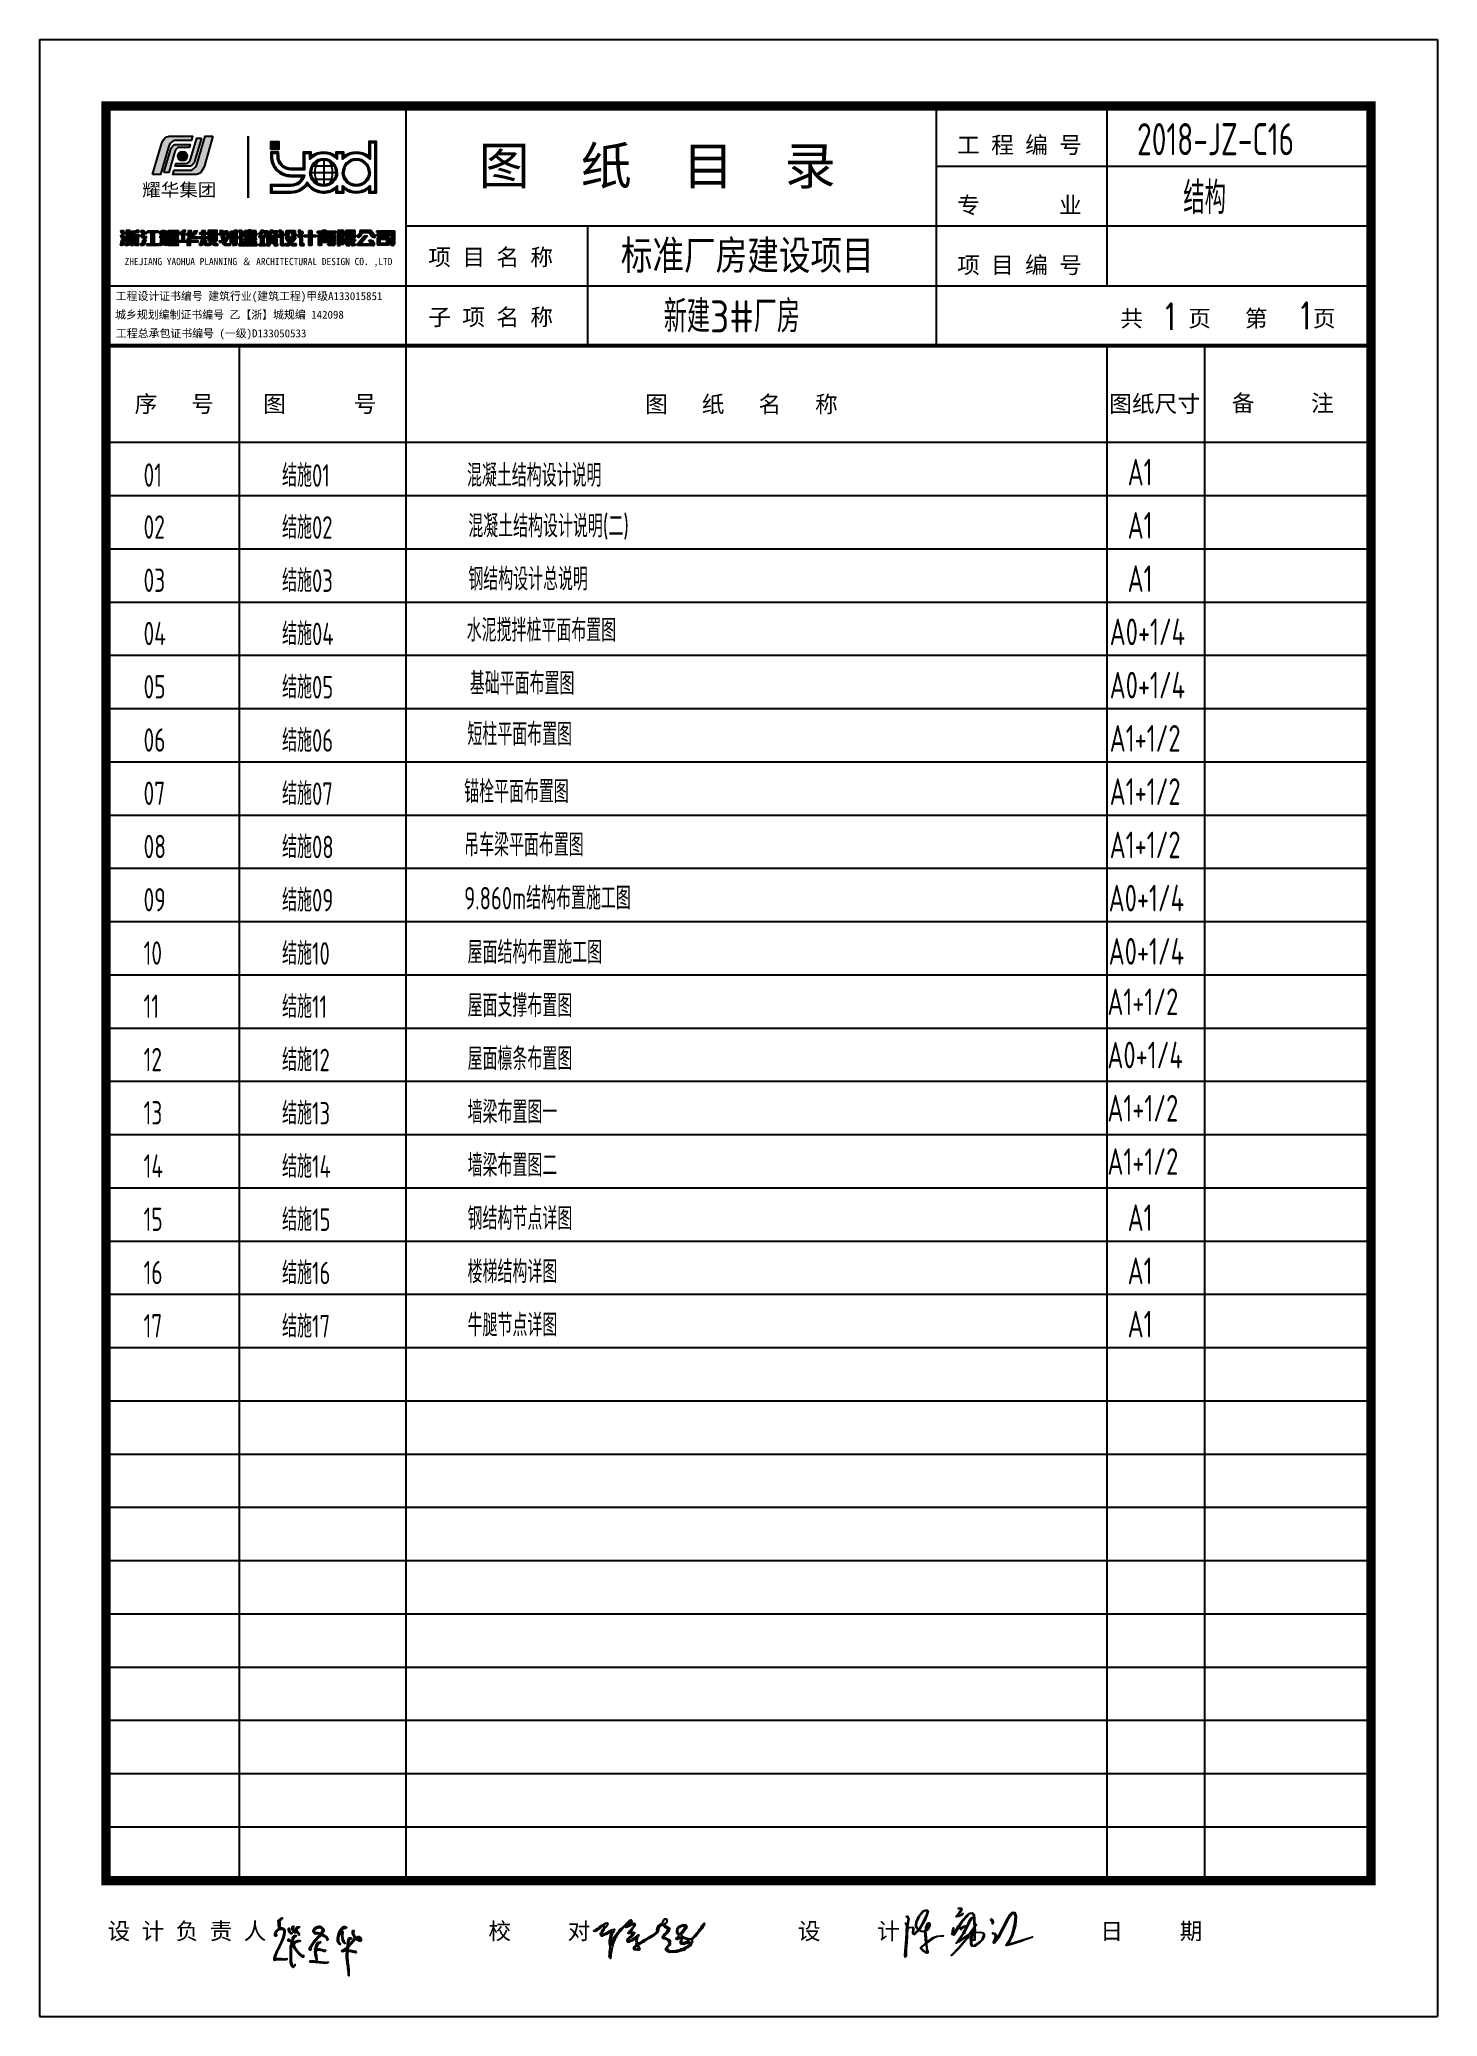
# Model space of a CAD drawing. Extents: x -138012 to 2129925, y -311560 to 0.
# Drawn here: x -138012 to -117012, y -175128 to -145428 of the extents above; entities that cross this region are included whole.
import ezdxf
from ezdxf.enums import TextEntityAlignment as Align

# ---------------------------------------------------------------- set-up
doc = ezdxf.new("R2010")
doc.units = 0
doc.header["$LTSCALE"] = 1000
doc.header["$MEASUREMENT"] = 0
doc.layers.get('0').update_dxf_attribs({"linetype": 'CONTINUOUS'})
for name, color, linetype in [('3', 3, 'CONTINUOUS'), ('PUB_TEXT', 7, 'CONTINUOUS'), ('TK', 4, 'CONTINUOUS'), ('WALL', 6, 'CONTINUOUS'), ('图层1', 53, 'CONTINUOUS'), ('图框', 4, 'CONTINUOUS'), ('家具', 35, 'CONTINUOUS'), ('签名', 111, 'CONTINUOUS')]:
    doc.layers.add(name, color=color, linetype=linetype)
doc.styles.add('-黑体', font='simhei.ttf', dxfattribs={"width": 0.8})
doc.styles.add('HZ', font='txt', dxfattribs={"bigfont": 'hztxt'})
doc.styles.add('iIcon2', font='')
doc.styles.add('sqy', font='simhei.ttf')
doc.styles.get("Standard").update_dxf_attribs({"font": 'GBENOR', "bigfont": 'GBCBIG'})
doc.styles.add('STYLE1', font='tssdeng.shx', dxfattribs={"height": 8, "bigfont": 'tssdchn.shx'})
doc.styles.add('TSSD-REIN', font='tssdeng.shx', dxfattribs={"width": 0.7, "bigfont": 'tssdchn.shx'})
doc.styles.add('图框艺术体', font='simhei.ttf', dxfattribs={"width": 0.9})
doc.styles.get('iIcon2').set_extended_font_data('SimSun')

msp = doc.modelspace()

# ---------------------------------------------------------------- texts
at = {"layer": 'PUB_TEXT', "style": 'STYLE1'}
msp.add_text('标准厂房建设项目', height=500, dxfattribs=at).set_placement((-129280.227, -148684.567), align=Align.MIDDLE_LEFT)
at = {"layer": 'PUB_TEXT', "style": 'TSSD-REIN', "width": 0.7}
for s, height, p in [('A1', 400, (-121665.743, -152126.622)), ('01', 350, (-136449.128, -152145.745)), ('结施01', 337.5887, (-134367.732, -152145.745)), ('混凝土结构设计说明', 337.5887, (-131590.945, -152145.745)), ('02', 350, (-136449.128, -152926.622)), ('结施02', 337.5887, (-134367.732, -152926.622)), ('混凝土结构设计说明(二) ', 337.58865, (-131571.064, -152907.128)), ('A1', 400, (-121665.743, -152926.622)), ('03', 350, (-136449.128, -153726.622)), ('结施03', 337.5887, (-134367.732, -153726.622)), ('钢结构设计总说明', 337.5887, (-131570.206, -153703.764)), ('A1', 400, (-121665.743, -153726.622)), ('水泥搅拌桩平面布置图', 337.5887, (-131595.079, -154472)), ('A0+1/4', 400, (-121935.086, -154526.622)), ('04', 350, (-136449.128, -154526.622)), ('结施04', 337.5887, (-134367.732, -154526.622)), ('05', 350, (-136449.128, -155326.622)), ('结施05', 337.5887, (-134367.732, -155326.622)), ('基础平面布置图', 337.5887, (-131548.208, -155272)), ('A0+1/4', 400, (-121935.086, -155326.622)), ('06', 350, (-136449.128, -156126.622)), ('结施06', 337.5887, (-134367.732, -156126.622)), ('短柱平面布置图', 337.5887, (-131583.88, -156034.038)), ('A1+1/2', 400, (-121935.086, -156126.622)), ('07', 350, (-136449.128, -156926.622)), ('结施07', 337.5887, (-134367.732, -156926.622)), ('锚栓平面布置图', 337.5887, (-131633.204, -156896.625)), ('A1+1/2', 400, (-121935.086, -156926.622)), ('08', 350, (-136449.128, -157726.622)), ('结施08', 337.5887, (-134367.732, -157726.622)), ('吊车梁平面布置图', 337.5887, (-131633.204, -157696.625)), ('A1+1/2', 400, (-121935.086, -157726.622)), ('09', 350, (-136449.128, -158526.622)), ('结施09', 337.5887, (-134367.732, -158526.622)), ('9.860m结构布置施工图', 337.58865, (-131633.204, -158496.625)), ('A0+1/4 ', 400, (-121950.363, -158526.622)), ('10', 350, (-136449.128, -159326.622)), ('结施10', 337.5887, (-134367.732, -159326.622)), ('屋面结构布置施工图', 337.5887, (-131581.406, -159310.395)), ('A0+1/4 ', 400, (-121950.363, -159326.622)), ('11', 350, (-136449.128, -160126.622)), ('结施11', 337.5887, (-134367.732, -160126.622)), ('屋面支撑布置图', 337.5887, (-131581.406, -160110.395)), ('A1+1/2 ', 400, (-121969.564, -160083.811)), ('12', 350, (-136449.128, -160926.622)), ('结施12', 337.5887, (-134367.732, -160926.622)), ('屋面檩条布置图', 337.5887, (-131581.406, -160910.395)), ('A0+1/4', 400, (-121969.564, -160883.811)), ('13', 350, (-136449.128, -161726.622)), ('结施13', 337.5887, (-134367.732, -161726.622)), ('墙梁布置图一', 337.5887, (-131581.406, -161710.395)), ('A1+1/2 ', 400, (-121969.564, -161683.811)), ('结施14', 337.5887, (-134367.732, -162526.622)), ('墙梁布置图二', 337.5887, (-131581.406, -162510.395)), ('A1+1/2 ', 400, (-121969.564, -162483.811)), ('14', 350, (-136449.128, -162526.622)), ('15', 350, (-136449.128, -163326.622)), ('结施15', 337.5887, (-134367.732, -163326.622)), ('钢结构节点详图', 337.5887, (-131581.406, -163310.395)), ('A1', 400, (-121665.743, -163326.622)), ('16', 350, (-136449.128, -164126.622)), ('结施16', 337.5887, (-134367.732, -164126.622)), ('楼梯结构详图', 337.5887, (-131581.406, -164110.395)), ('A1', 400, (-121665.743, -164126.622)), ('牛腿节点详图', 337.5887, (-131581.406, -164910.395)), ('A1', 400, (-121665.743, -164926.622)), ('17', 350, (-136449.128, -164926.622)), ('结施17', 337.5887, (-134367.732, -164926.622))]:
    msp.add_text(s, height=height, dxfattribs=at).set_placement(p)
at = {"layer": 'TK', "color": 101, "style": 'HZ', "width": 0.8}
for p in [(-119129.509, -149780.615), (-121165.182, -149791.482), (-121165.182, -149791.482)]:
    msp.add_text('1', height=400, dxfattribs=at).set_placement(p)
at = {"layer": '图层1', "style": 'TSSD-REIN', "width": 0.7}
for s, p in [('2018-JZ-C16 ', (-121524.172, -147165.731)), ('结构', (-120830.027, -148047.725))]:
    msp.add_text(s, height=482.2695, dxfattribs=at).set_placement(p)
at = {"layer": '图层1'}
msp.add_text('新建3#厂房', height=482.2695, dxfattribs=at).set_placement((-128634.708, -149829.818))

# ---------------------------------------------------------------- blocks, each defined once
blk = doc.blocks.new('yhlogo01')
at = {"layer": '家具'}
h = blk.add_hatch(color=5, dxfattribs=at)
h.dxf.hatch_style = 1
h.paths.add_polyline_path([(243496, -10479, 0.2174728), (243119, -10652, 0.1075559), (242813, -11212), (242091, -13670), (242749, -13670), (243418, -11390, -0.1971789), (243830, -10875, -0.1273347), (244024, -10824), (245336, -10824), (245437, -10479)])
h = blk.add_hatch(color=5, dxfattribs=at)
h.dxf.hatch_style = 1
h.paths.add_polyline_path([(243801, -11271, 0.1093665), (243592, -11650), (243050, -13497), (243448, -13497), (243959, -11757, -0.1253068), (244114, -11495, -0.1991992), (244327, -11407), (245165, -11407), (245235, -11169), (244026, -11169, 0.2155994)])
h = blk.add_hatch(color=5, dxfattribs=at)
h.dxf.hatch_style = 1
h.paths.add_polyline_path([(245735, -13670, 0.2174728), (246113, -13497, 0.1075559), (246419, -12937), (247141, -10479), (246483, -10479), (245814, -12759, -0.1971789), (245402, -13274, -0.1273347), (245207, -13325), (243896, -13325), (243794, -13670)])
h = blk.add_hatch(color=5, dxfattribs=at)
h.dxf.hatch_style = 1
h.paths.add_polyline_path([(245431, -12878, 0.1093665), (245639, -12499), (246182, -10652), (245784, -10652), (245273, -12392, -0.1253068), (245117, -12654, -0.1991992), (244905, -12742), (244067, -12742), (243997, -12980), (245206, -12980, 0.2155994)])
h = blk.add_hatch(color=1, dxfattribs=at)
h.dxf.hatch_style = 1
h.paths.add_polyline_path([(244991, -12140, 1), (244202, -12140, 1)])
at = {"layer": '家具', "color": 5}
for points in [[(242091, -13670), (242813, -11212, -0.1075559), (243119, -10652, -0.2174728), (243496, -10479), (245437, -10479), (245336, -10824), (244024, -10824, 0.1273347), (243830, -10875, 0.1971247), (243418, -11389), (242749, -13670)], [(243050, -13497), (243592, -11650, -0.1093665), (243801, -11271, -0.2155994), (244026, -11169), (245235, -11169), (245165, -11407), (244327, -11407, 0.1991992), (244114, -11495, 0.1253068), (243959, -11757), (243448, -13497)], [(247141, -10479), (246419, -12937, -0.1075559), (246113, -13497, -0.2174728), (245735, -13670), (243794, -13670), (243896, -13325), (245207, -13325, 0.1273347), (245402, -13274, 0.1971247), (245814, -12759), (246483, -10479)], [(246182, -10652), (245639, -12499, -0.1093665), (245431, -12878, -0.2155994), (245206, -12980), (243997, -12980), (244067, -12742), (244905, -12742, 0.1991992), (245117, -12654, 0.1253068), (245273, -12392), (245784, -10652)]]:
    blk.add_lwpolyline(points, format="xyb", close=True, dxfattribs=at)
at = {"layer": '家具', "color": 1}
blk.add_circle((244597, -12140), 394, dxfattribs=at)
blk = doc.blocks.new('A1')
h = blk.add_hatch(color=0)
h.dxf.hatch_style = 1
edge = h.paths.add_edge_path()
edge.add_line((499908, 391800), (499805, 391800))
edge.add_line((499805, 391800), (499805, 391813))
edge.add_line((499805, 391813), (499746, 391813))
edge.add_line((499746, 391813), (499746, 391800))
edge.add_line((499746, 391800), (499663, 391800))
edge.add_line((499663, 391800), (499663, 391771))
edge.add_line((499663, 391771), (499746, 391771))
edge.add_line((499746, 391771), (499746, 391743))
edge.add_line((499746, 391743), (499650, 391743))
edge.add_line((499650, 391743), (499650, 391712))
edge.add_line((499650, 391712), (499746, 391712))
edge.add_line((499746, 391712), (499746, 391684))
edge.add_line((499746, 391684), (499663, 391684))
edge.add_line((499663, 391684), (499663, 391655))
edge.add_line((499663, 391655), (499746, 391655))
edge.add_line((499746, 391655), (499746, 391629))
edge.add_line((499746, 391629), (499663, 391629))
edge.add_line((499663, 391629), (499663, 391600))
edge.add_line((499663, 391600), (499746, 391600))
edge.add_line((499746, 391600), (499746, 391574))
edge.add_line((499746, 391574), (499657, 391574))
edge.add_line((499657, 391574), (499657, 391542))
edge.add_line((499657, 391542), (499746, 391542))
edge.add_line((499746, 391542), (499746, 391514))
edge.add_line((499746, 391514), (499649, 391514))
edge.add_spline(control_points=[(499649, 391514), (499648, 391514), (499646, 391514), (499642, 391515), (499639, 391515), (499634, 391517), (499633, 391518), (499632, 391519)], knot_values=[0.951371, 0.951371, 0.951371, 0.951371, 1.090703, 1.090703, 1.408925, 1.408925, 1.574417, 1.574417, 1.574417, 1.574417], degree=3, periodic=0)
edge.add_line((499632, 391519), (499630, 391520))
edge.add_line((499630, 391520), (499630, 391628))
edge.add_spline(control_points=[(499630, 391628), (499629, 391630), (499628, 391632), (499626, 391637), (499624, 391640), (499619, 391645), (499616, 391648), (499614, 391650)], knot_values=[3.391104, 3.391104, 3.391104, 3.391104, 3.526235, 3.526235, 3.74708, 3.74708, 3.945294, 3.945294, 3.945294, 3.945294], degree=3, periodic=0)
edge.add_line((499614, 391650), (499610, 391653))
edge.add_line((499610, 391653), (499614, 391656))
edge.add_spline(control_points=[(499614, 391656), (499616, 391657), (499617, 391659), (499621, 391663), (499624, 391666), (499627, 391671), (499629, 391674), (499630, 391677), (499630, 391678), (499630, 391678)], knot_values=[2.311832, 2.311832, 2.311832, 2.311832, 2.450793, 2.450793, 2.675986, 2.675986, 2.901179, 2.901179, 2.912092, 2.912092, 2.912092, 2.912092], degree=3, periodic=0)
edge.add_line((499630, 391678), (499630, 391776))
edge.add_spline(control_points=[(499630, 391776), (499630, 391778), (499630, 391780), (499629, 391784), (499629, 391786), (499627, 391791), (499625, 391793), (499622, 391797), (499620, 391799), (499615, 391802), (499612, 391803), (499606, 391805), (499603, 391806), (499598, 391807), (499596, 391807), (499594, 391807)], knot_values=[-0.099464, -0.099464, -0.099464, -0.099464, 0.07948, 0.07948, 0.34792, 0.34792, 0.61636, 0.61636, 0.884801, 0.884801, 1.153241, 1.153241, 1.421681, 1.421681, 1.570955, 1.570955, 1.570955, 1.570955], degree=3, periodic=0)
edge.add_line((499594, 391807), (499547, 391807))
edge.add_line((499547, 391807), (499547, 391767))
edge.add_line((499547, 391767), (499557, 391767))
edge.add_spline(control_points=[(499557, 391767), (499560, 391767), (499562, 391766), (499564, 391764), (499566, 391763), (499568, 391761), (499569, 391760), (499570, 391757), (499571, 391756), (499571, 391754)], knot_values=[3.386552, 3.386552, 3.386552, 3.386552, 3.627015, 3.627015, 3.904526, 3.904526, 4.182037, 4.182037, 4.349186, 4.349186, 4.349186, 4.349186], degree=3, periodic=0)
edge.add_line((499571, 391754), (499571, 391685))
edge.add_spline(control_points=[(499571, 391685), (499571, 391685), (499571, 391685), (499571, 391684), (499571, 391683), (499570, 391680), (499570, 391679), (499568, 391677), (499567, 391676), (499564, 391674), (499562, 391673), (499560, 391673), (499559, 391673), (499557, 391673)], knot_values=[-1.4875, -1.4875, -1.4875, -1.4875, -1.436354, -1.436354, -1.196219, -1.196219, -0.898229, -0.898229, -0.60024, -0.60024, -0.187336, -0.187336, 0.019116, 0.019116, 0.019116, 0.019116], degree=3, periodic=0)
edge.add_line((499557, 391673), (499547, 391673))
edge.add_line((499547, 391673), (499547, 391633))
edge.add_line((499547, 391633), (499557, 391633))
edge.add_spline(control_points=[(499557, 391633), (499560, 391632), (499561, 391632), (499564, 391631), (499565, 391630), (499567, 391628), (499568, 391627), (499570, 391625), (499570, 391624), (499571, 391622), (499571, 391621), (499571, 391619)], knot_values=[0.098321, 0.098321, 0.098321, 0.098321, 0.387888, 0.387888, 0.647728, 0.647728, 0.907568, 0.907568, 1.167408, 1.167408, 1.336231, 1.336231, 1.336231, 1.336231], degree=3, periodic=0)
edge.add_line((499571, 391619), (499571, 391527))
edge.add_spline(control_points=[(499571, 391527), (499571, 391525), (499571, 391524), (499570, 391521), (499569, 391520), (499567, 391518), (499566, 391517), (499563, 391515), (499561, 391515), (499558, 391514), (499557, 391514), (499556, 391514)], knot_values=[1.586368, 1.586368, 1.586368, 1.586368, 1.872585, 1.872585, 2.185501, 2.185501, 2.498416, 2.498416, 2.9093, 2.9093, 3.114742, 3.114742, 3.114742, 3.114742], degree=3, periodic=0)
edge.add_line((499556, 391514), (499547, 391514))
edge.add_line((499547, 391514), (499547, 391474))
edge.add_line((499547, 391474), (499595, 391474))
edge.add_spline(control_points=[(499595, 391474), (499597, 391475), (499600, 391475), (499606, 391476), (499611, 391477), (499616, 391479), (499618, 391480), (499620, 391481)], knot_values=[1.6576, 1.6576, 1.6576, 1.6576, 1.78893, 1.78893, 2.017153, 2.017153, 2.129372, 2.129372, 2.129372, 2.129372], degree=3, periodic=0)
edge.add_line((499620, 391481), (499622, 391482))
edge.add_line((499622, 391482), (499624, 391481))
edge.add_spline(control_points=[(499624, 391481), (499626, 391480), (499628, 391479), (499633, 391477), (499637, 391476), (499642, 391475), (499644, 391475), (499646, 391474)], knot_values=[0.97232, 0.97232, 0.97232, 0.97232, 1.112941, 1.112941, 1.348801, 1.348801, 1.463491, 1.463491, 1.463491, 1.463491], degree=3, periodic=0)
edge.add_line((499646, 391474), (499927, 391474))
edge.add_line((499927, 391474), (499927, 391514))
edge.add_line((499927, 391514), (499805, 391514))
edge.add_line((499805, 391514), (499805, 391542))
edge.add_line((499805, 391542), (499916, 391542))
edge.add_line((499916, 391542), (499916, 391574))
edge.add_line((499916, 391574), (499805, 391574))
edge.add_line((499805, 391574), (499805, 391600))
edge.add_line((499805, 391600), (499910, 391600))
edge.add_line((499910, 391600), (499910, 391629))
edge.add_line((499910, 391629), (499805, 391629))
edge.add_line((499805, 391629), (499805, 391655))
edge.add_line((499805, 391655), (499873, 391655))
edge.add_spline(control_points=[(499873, 391655), (499875, 391656), (499877, 391656), (499882, 391657), (499885, 391658), (499890, 391660), (499893, 391662), (499898, 391665), (499900, 391667), (499903, 391671), (499905, 391674), (499907, 391678), (499908, 391681), (499908, 391684), (499908, 391685), (499908, 391686)], knot_values=[-1.462334, -1.462334, -1.462334, -1.462334, -1.321738, -1.321738, -1.078276, -1.078276, -0.834814, -0.834814, -0.591353, -0.591353, -0.347891, -0.347891, -0.104429, -0.104429, 0.00471, 0.00471, 0.00471, 0.00471], degree=3, periodic=0)
edge.add_line((499908, 391686), (499908, 391712))
edge.add_line((499908, 391712), (499927, 391712))
edge.add_line((499927, 391712), (499927, 391743))
edge.add_line((499927, 391743), (499908, 391743))
edge.add_line((499908, 391743), (499908, 391800))
h.paths.add_polyline_path([(499805, 391771), (499856, 391771), (499856, 391743), (499805, 391743)], flags=16)
edge = h.paths.add_edge_path(flags=16)
edge.add_line((499805, 391712), (499856, 391712))
edge.add_line((499856, 391712), (499856, 391696))
edge.add_spline(control_points=[(499856, 391696), (499856, 391695), (499856, 391694), (499855, 391691), (499854, 391690), (499853, 391688), (499852, 391687), (499849, 391685), (499847, 391685), (499844, 391684), (499843, 391684), (499842, 391684)], knot_values=[1.651, 1.651, 1.651, 1.651, 1.918465, 1.918465, 2.217067, 2.217067, 2.515668, 2.515668, 2.928565, 2.928565, 3.135013, 3.135013, 3.135013, 3.135013], degree=3, periodic=0)
edge.add_line((499842, 391684), (499805, 391684))
edge.add_line((499805, 391684), (499805, 391712))
at = {"layer": 'WALL', "color": 0}
for p, q in [((499594, 391807), (499547, 391807)), ((499547, 391807), (499547, 391767)), ((499547, 391767), (499557, 391767)), ((499557, 391673), (499547, 391673)), ((499547, 391673), (499547, 391633)), ((499571, 391754), (499571, 391685)), ((499614, 391656), (499610, 391653)), ((499614, 391650), (499610, 391653)), ((499630, 391678), (499630, 391776)), ((499746, 391743), (499650, 391743)), ((499650, 391743), (499650, 391712)), ((499650, 391712), (499746, 391712)), ((499746, 391800), (499663, 391800)), ((499663, 391800), (499663, 391771)), ((499663, 391771), (499746, 391771)), ((499746, 391684), (499663, 391684)), ((499663, 391684), (499663, 391655)), ((499663, 391655), (499746, 391655)), ((499805, 391813), (499746, 391813)), ((499746, 391813), (499746, 391800)), ((499746, 391771), (499746, 391743)), ((499746, 391712), (499746, 391684)), ((499746, 391655), (499746, 391629)), ((499805, 391800), (499805, 391813)), ((499908, 391800), (499805, 391800)), ((499805, 391771), (499856, 391771)), ((499805, 391743), (499805, 391771)), ((499856, 391743), (499805, 391743)), ((499805, 391684), (499805, 391712)), ((499805, 391712), (499856, 391712)), ((499842, 391684), (499805, 391684)), ((499805, 391629), (499805, 391655)), ((499805, 391655), (499873, 391655)), ((499856, 391771), (499856, 391743)), ((499856, 391712), (499856, 391696)), ((499908, 391743), (499908, 391800)), ((499927, 391743), (499908, 391743)), ((499908, 391686), (499908, 391712)), ((499908, 391712), (499927, 391712)), ((499927, 391712), (499927, 391743)), ((499547, 391633), (499557, 391633)), ((499556, 391514), (499547, 391514)), ((499547, 391514), (499547, 391474)), ((499547, 391474), (499595, 391474)), ((499571, 391619), (499571, 391527)), ((499620, 391481), (499622, 391482)), ((499624, 391481), (499622, 391482)), ((499630, 391520), (499630, 391628)), ((499632, 391519), (499630, 391520)), ((499646, 391474), (499927, 391474)), ((499746, 391514), (499649, 391514)), ((499746, 391574), (499657, 391574)), ((499657, 391574), (499657, 391542)), ((499657, 391542), (499746, 391542)), ((499746, 391629), (499663, 391629)), ((499663, 391629), (499663, 391600)), ((499663, 391600), (499746, 391600)), ((499746, 391600), (499746, 391574)), ((499746, 391542), (499746, 391514)), ((499910, 391629), (499805, 391629)), ((499805, 391574), (499805, 391600)), ((499805, 391600), (499910, 391600)), ((499916, 391574), (499805, 391574)), ((499805, 391514), (499805, 391542)), ((499805, 391542), (499916, 391542)), ((499927, 391514), (499805, 391514)), ((499910, 391600), (499910, 391629)), ((499916, 391542), (499916, 391574)), ((499927, 391474), (499927, 391514))]:
    blk.add_line(p, q, dxfattribs=at)
for points, knots in [([(499571, 391754), (499571, 391756), (499570, 391757), (499569, 391760), (499568, 391761), (499566, 391763), (499564, 391764), (499562, 391766), (499560, 391767), (499557, 391767)], [3.3865517, 3.3865517, 3.3865517, 3.3865517, 3.5537011, 3.5537011, 3.831212, 3.831212, 4.1087229, 4.1087229, 4.3491863, 4.3491863, 4.3491863, 4.3491863]), ([(499557, 391673), (499559, 391673), (499560, 391673), (499562, 391673), (499564, 391674), (499567, 391676), (499568, 391677), (499570, 391679), (499570, 391680), (499571, 391683), (499571, 391684), (499571, 391685), (499571, 391685), (499571, 391685)], [-1.4875, -1.4875, -1.4875, -1.4875, -1.281048, -1.281048, -0.868144, -0.868144, -0.570155, -0.570155, -0.272165, -0.272165, -0.032031, -0.032031, 0.019116, 0.019116, 0.019116, 0.019116]), ([(499630, 391776), (499630, 391778), (499630, 391780), (499629, 391784), (499629, 391786), (499627, 391791), (499625, 391793), (499622, 391797), (499620, 391799), (499615, 391802), (499612, 391803), (499606, 391805), (499603, 391806), (499598, 391807), (499596, 391807), (499594, 391807)], [-0.099464, -0.099464, -0.099464, -0.099464, 0.07948, 0.07948, 0.34792, 0.34792, 0.61636, 0.61636, 0.884801, 0.884801, 1.153241, 1.153241, 1.421681, 1.421681, 1.570955, 1.570955, 1.570955, 1.570955]), ([(499614, 391656), (499616, 391657), (499617, 391659), (499621, 391663), (499624, 391666), (499627, 391671), (499629, 391674), (499630, 391677), (499630, 391678), (499630, 391678)], [2.3118325, 2.3118325, 2.3118325, 2.3118325, 2.450793, 2.450793, 2.6759858, 2.6759858, 2.9011785, 2.9011785, 2.9120922, 2.9120922, 2.9120922, 2.9120922]), ([(499630, 391628), (499629, 391630), (499628, 391632), (499626, 391637), (499624, 391640), (499619, 391645), (499616, 391648), (499614, 391650)], [3.391104, 3.391104, 3.391104, 3.391104, 3.526235, 3.526235, 3.7470799, 3.7470799, 3.9452936, 3.9452936, 3.9452936, 3.9452936]), ([(499842, 391684), (499843, 391684), (499844, 391684), (499847, 391685), (499849, 391685), (499852, 391687), (499853, 391688), (499854, 391690), (499855, 391691), (499856, 391694), (499856, 391695), (499856, 391696)], [1.651, 1.651, 1.651, 1.651, 1.857448, 1.857448, 2.270345, 2.270345, 2.568947, 2.568947, 2.867548, 2.867548, 3.135013, 3.135013, 3.135013, 3.135013]), ([(499873, 391655), (499875, 391656), (499877, 391656), (499882, 391657), (499885, 391658), (499890, 391660), (499893, 391662), (499898, 391665), (499900, 391667), (499903, 391671), (499905, 391674), (499907, 391678), (499908, 391681), (499908, 391684), (499908, 391685), (499908, 391686)], [-1.462334, -1.462334, -1.462334, -1.462334, -1.321738, -1.321738, -1.078276, -1.078276, -0.834814, -0.834814, -0.591353, -0.591353, -0.347891, -0.347891, -0.104429, -0.104429, 0.00471, 0.00471, 0.00471, 0.00471]), ([(499556, 391514), (499557, 391514), (499558, 391514), (499561, 391515), (499563, 391515), (499566, 391517), (499567, 391518), (499569, 391520), (499570, 391521), (499571, 391524), (499571, 391525), (499571, 391527)], [1.586368, 1.586368, 1.586368, 1.586368, 1.79181, 1.79181, 2.202694, 2.202694, 2.51561, 2.51561, 2.828525, 2.828525, 3.114742, 3.114742, 3.114742, 3.114742]), ([(499571, 391619), (499571, 391621), (499571, 391622), (499570, 391624), (499570, 391625), (499568, 391627), (499567, 391628), (499565, 391630), (499564, 391631), (499561, 391632), (499560, 391632), (499557, 391633)], [0.098321, 0.098321, 0.098321, 0.098321, 0.267144, 0.267144, 0.526983, 0.526983, 0.786823, 0.786823, 1.046663, 1.046663, 1.336231, 1.336231, 1.336231, 1.336231]), ([(499595, 391474), (499597, 391475), (499600, 391475), (499606, 391476), (499611, 391477), (499616, 391479), (499618, 391480), (499620, 391481)], [1.6575999, 1.6575999, 1.6575999, 1.6575999, 1.7889303, 1.7889303, 2.0171527, 2.0171527, 2.1293723, 2.1293723, 2.1293723, 2.1293723]), ([(499624, 391481), (499626, 391480), (499628, 391479), (499633, 391477), (499637, 391476), (499642, 391475), (499644, 391475), (499646, 391474)], [0.9723197, 0.9723197, 0.9723197, 0.9723197, 1.1129409, 1.1129409, 1.3488005, 1.3488005, 1.4634912, 1.4634912, 1.4634912, 1.4634912]), ([(499632, 391519), (499633, 391518), (499634, 391517), (499639, 391515), (499642, 391515), (499646, 391514), (499648, 391514), (499649, 391514)], [0.9513715, 0.9513715, 0.9513715, 0.9513715, 1.1168633, 1.1168633, 1.4350849, 1.4350849, 1.5744167, 1.5744167, 1.5744167, 1.5744167])]:
    blk.add_open_spline(points, degree=3, knots=knots, dxfattribs=at)
blk = doc.blocks.new('A4')
h = blk.add_hatch(color=0)
h.dxf.hatch_style = 1
edge = h.paths.add_edge_path()
edge.add_line((500502, 391777), (500485, 391777))
edge.add_spline(control_points=[(500485, 391777), (500482, 391777), (500480, 391778), (500477, 391779), (500475, 391780), (500471, 391782), (500470, 391784), (500468, 391786), (500467, 391787), (500467, 391788)], knot_values=[0.394941, 0.394941, 0.394941, 0.394941, 0.676796, 0.676796, 0.982391, 0.982391, 1.287985, 1.287985, 1.457203, 1.457203, 1.457203, 1.457203], degree=3, periodic=0)
edge.add_line((500467, 391788), (500459, 391810))
edge.add_line((500459, 391810), (500404, 391810))
edge.add_line((500404, 391810), (500415, 391767))
edge.add_spline(control_points=[(500415, 391767), (500416, 391765), (500417, 391763), (500419, 391759), (500421, 391756), (500426, 391751), (500429, 391749), (500435, 391744), (500438, 391743), (500445, 391740), (500449, 391738), (500453, 391738), (500453, 391737), (500453, 391737)], knot_values=[0.250217, 0.250217, 0.250217, 0.250217, 0.400893, 0.400893, 0.626647, 0.626647, 0.852401, 0.852401, 1.078155, 1.078155, 1.303909, 1.303909, 1.314573, 1.314573, 1.314573, 1.314573], degree=3, periodic=0)
edge.add_line((500453, 391737), (500502, 391737))
edge.add_line((500502, 391737), (500502, 391777))
edge = h.paths.add_edge_path()
edge.add_line((500497, 391711), (500392, 391711))
edge.add_line((500392, 391711), (500392, 391671))
edge.add_line((500392, 391671), (500439, 391671))
edge.add_line((500439, 391671), (500439, 391505))
edge.add_spline(control_points=[(500439, 391505), (500439, 391503), (500439, 391502), (500440, 391497), (500441, 391495), (500443, 391491), (500445, 391488), (500449, 391484), (500451, 391483), (500456, 391479), (500459, 391478), (500465, 391476), (500468, 391475), (500472, 391475), (500473, 391474), (500474, 391474)], knot_values=[3.133189, 3.133189, 3.133189, 3.133189, 3.307114, 3.307114, 3.554268, 3.554268, 3.801423, 3.801423, 4.048577, 4.048577, 4.295731, 4.295731, 4.542885, 4.542885, 4.61825, 4.61825, 4.61825, 4.61825], degree=3, periodic=0)
edge.add_line((500474, 391474), (500523, 391474))
edge.add_line((500523, 391474), (500523, 391514))
edge.add_line((500523, 391514), (500512, 391514))
edge.add_spline(control_points=[(500512, 391514), (500510, 391514), (500508, 391515), (500505, 391516), (500504, 391516), (500502, 391518), (500501, 391519), (500499, 391521), (500499, 391522), (500498, 391524), (500498, 391525), (500497, 391526)], knot_values=[0.137449, 0.137449, 0.137449, 0.137449, 0.510359, 0.510359, 0.777646, 0.777646, 1.044934, 1.044934, 1.312222, 1.312222, 1.484048, 1.484048, 1.484048, 1.484048], degree=3, periodic=0)
edge.add_line((500497, 391526), (500497, 391711))
edge = h.paths.add_edge_path()
edge.add_spline(control_points=[(500583, 391691), (500585, 391691), (500587, 391691), (500592, 391692), (500595, 391693), (500601, 391696), (500604, 391698), (500608, 391701), (500610, 391703), (500614, 391708), (500615, 391710), (500617, 391715), (500618, 391717), (500618, 391720), (500618, 391721), (500618, 391722)], knot_values=[-1.435016, -1.435016, -1.435016, -1.435016, -1.296164, -1.296164, -1.054417, -1.054417, -0.812669, -0.812669, -0.570922, -0.570922, -0.329174, -0.329174, -0.087427, -0.087427, -0.008817, -0.008817, -0.008817, -0.008817], degree=3, periodic=0)
edge.add_line((500618, 391722), (500618, 391767))
edge.add_line((500618, 391767), (500682, 391767))
edge.add_line((500682, 391767), (500682, 391721))
edge.add_spline(control_points=[(500682, 391721), (500682, 391720), (500682, 391718), (500683, 391714), (500684, 391712), (500686, 391707), (500688, 391705), (500691, 391701), (500693, 391699), (500698, 391696), (500701, 391695), (500707, 391693), (500710, 391692), (500715, 391691), (500716, 391691), (500718, 391691)], knot_values=[-0.037851, -0.037851, -0.037851, -0.037851, 0.137966, 0.137966, 0.387157, 0.387157, 0.636348, 0.636348, 0.885539, 0.885539, 1.13473, 1.13473, 1.383921, 1.383921, 1.510622, 1.510622, 1.510622, 1.510622], degree=3, periodic=0)
edge.add_line((500718, 391691), (500768, 391691))
edge.add_line((500768, 391691), (500768, 391731))
edge.add_line((500768, 391731), (500755, 391731))
edge.add_spline(control_points=[(500755, 391731), (500753, 391731), (500752, 391731), (500749, 391732), (500748, 391732), (500746, 391734), (500745, 391734), (500743, 391736), (500743, 391737), (500742, 391739), (500741, 391740), (500741, 391742), (500741, 391743), (500741, 391744)], knot_values=[3.129563, 3.129563, 3.129563, 3.129563, 3.406533, 3.406533, 3.656908, 3.656908, 3.907283, 3.907283, 4.157658, 4.157658, 4.408033, 4.408033, 4.578286, 4.578286, 4.578286, 4.578286], degree=3, periodic=0)
edge.add_line((500741, 391744), (500741, 391807))
edge.add_line((500741, 391807), (500560, 391807))
edge.add_line((500560, 391807), (500560, 391743))
edge.add_spline(control_points=[(500560, 391743), (500559, 391741), (500559, 391740), (500557, 391737), (500556, 391736), (500554, 391734), (500552, 391733), (500549, 391731), (500548, 391731), (500546, 391731)], knot_values=[-1.252424, -1.252424, -1.252424, -1.252424, -1.030759, -1.030759, -0.713538, -0.713538, -0.396316, -0.396316, -0.206128, -0.206128, -0.206128, -0.206128], degree=3, periodic=0)
edge.add_line((500546, 391731), (500532, 391731))
edge.add_line((500532, 391731), (500539, 391691))
edge.add_line((500539, 391691), (500583, 391691))
edge = h.paths.add_edge_path()
edge.add_line((500759, 391667), (500542, 391667))
edge.add_line((500542, 391667), (500542, 391627))
edge.add_line((500542, 391627), (500688, 391627))
edge.add_line((500688, 391627), (500648, 391582))
edge.add_line((500648, 391582), (500629, 391602))
edge.add_line((500629, 391602), (500560, 391602))
edge.add_line((500560, 391602), (500612, 391542))
edge.add_line((500612, 391542), (500610, 391539))
edge.add_spline(control_points=[(500610, 391539), (500607, 391536), (500604, 391532), (500596, 391526), (500591, 391523), (500582, 391519), (500577, 391517), (500569, 391515), (500566, 391515), (500562, 391514)], knot_values=[-1.409226, -1.409226, -1.409226, -1.409226, -1.173081, -1.173081, -0.935772, -0.935772, -0.698463, -0.698463, -0.567547, -0.567547, -0.567547, -0.567547], degree=3, periodic=0)
edge.add_line((500562, 391514), (500538, 391514))
edge.add_line((500538, 391514), (500546, 391474))
edge.add_line((500546, 391474), (500598, 391474))
edge.add_spline(control_points=[(500598, 391474), (500600, 391475), (500603, 391475), (500610, 391476), (500614, 391477), (500622, 391480), (500626, 391482), (500633, 391486), (500636, 391489), (500641, 391493), (500643, 391496), (500645, 391498)], knot_values=[-1.506139, -1.506139, -1.506139, -1.506139, -1.375629, -1.375629, -1.149297, -1.149297, -0.922964, -0.922964, -0.696632, -0.696632, -0.520968, -0.520968, -0.520968, -0.520968], degree=3, periodic=0)
edge.add_line((500645, 391498), (500648, 391501))
edge.add_line((500648, 391501), (500651, 391499))
edge.add_line((500651, 391499), (500672, 391482))
edge.add_spline(control_points=[(500672, 391482), (500673, 391481), (500675, 391480), (500680, 391478), (500683, 391477), (500689, 391475), (500693, 391475), (500696, 391474), (500696, 391474), (500696, 391474)], knot_values=[0.873676, 0.873676, 0.873676, 0.873676, 1.017318, 1.017318, 1.259034, 1.259034, 1.50075, 1.50075, 1.502459, 1.502459, 1.502459, 1.502459], degree=3, periodic=0)
edge.add_line((500696, 391474), (500769, 391474))
edge.add_line((500769, 391474), (500769, 391514))
edge.add_line((500769, 391514), (500727, 391514))
edge.add_spline(control_points=[(500727, 391514), (500724, 391514), (500721, 391515), (500715, 391516), (500712, 391518), (500708, 391520), (500707, 391521), (500705, 391522)], knot_values=[0.763733, 0.763733, 0.763733, 0.763733, 1.065073, 1.065073, 1.375122, 1.375122, 1.537147, 1.537147, 1.537147, 1.537147], degree=3, periodic=0)
edge.add_line((500705, 391522), (500686, 391542))
edge.add_line((500686, 391542), (500759, 391622))
edge.add_line((500759, 391622), (500759, 391667))
at = {"layer": 'WALL', "color": 0}
for p, q in [((500497, 391711), (500392, 391711)), ((500392, 391711), (500392, 391671)), ((500392, 391671), (500439, 391671)), ((500459, 391810), (500404, 391810)), ((500404, 391810), (500415, 391767)), ((500439, 391671), (500439, 391505)), ((500453, 391737), (500502, 391737)), ((500467, 391788), (500459, 391810)), ((500502, 391777), (500485, 391777)), ((500497, 391526), (500497, 391711)), ((500502, 391737), (500502, 391777)), ((500539, 391691), (500532, 391731)), ((500532, 391731), (500546, 391731)), ((500583, 391691), (500539, 391691)), ((500759, 391667), (500542, 391667)), ((500542, 391667), (500542, 391627)), ((500560, 391743), (500560, 391807)), ((500560, 391807), (500741, 391807)), ((500682, 391767), (500618, 391767)), ((500618, 391767), (500618, 391722)), ((500682, 391721), (500682, 391767)), ((500768, 391691), (500718, 391691)), ((500741, 391807), (500741, 391744)), ((500755, 391731), (500768, 391731)), ((500759, 391622), (500759, 391667)), ((500768, 391731), (500768, 391691)), ((500474, 391474), (500523, 391474)), ((500523, 391514), (500512, 391514)), ((500523, 391474), (500523, 391514)), ((500562, 391514), (500538, 391514)), ((500538, 391514), (500546, 391474)), ((500542, 391627), (500688, 391627)), ((500546, 391474), (500598, 391474)), ((500629, 391602), (500560, 391602)), ((500560, 391602), (500612, 391542)), ((500610, 391539), (500612, 391542)), ((500648, 391582), (500629, 391602)), ((500645, 391498), (500648, 391501)), ((500688, 391627), (500648, 391582)), ((500651, 391499), (500648, 391501)), ((500651, 391499), (500672, 391482)), ((500686, 391542), (500759, 391622)), ((500705, 391522), (500686, 391542)), ((500696, 391474), (500769, 391474)), ((500769, 391514), (500727, 391514)), ((500769, 391474), (500769, 391514))]:
    blk.add_line(p, q, dxfattribs=at)
for points, knots in [([(500415, 391767), (500416, 391765), (500417, 391763), (500419, 391759), (500421, 391756), (500426, 391751), (500429, 391749), (500435, 391744), (500438, 391743), (500445, 391740), (500449, 391738), (500453, 391738), (500453, 391737), (500453, 391737)], [0.250217, 0.250217, 0.250217, 0.250217, 0.400893, 0.400893, 0.626647, 0.626647, 0.852401, 0.852401, 1.078155, 1.078155, 1.303909, 1.303909, 1.314573, 1.314573, 1.314573, 1.314573]), ([(500467, 391788), (500467, 391787), (500468, 391786), (500470, 391784), (500471, 391782), (500475, 391780), (500477, 391779), (500480, 391778), (500482, 391777), (500485, 391777)], [0.394941, 0.394941, 0.394941, 0.394941, 0.564158, 0.564158, 0.869753, 0.869753, 1.175347, 1.175347, 1.457203, 1.457203, 1.457203, 1.457203]), ([(500546, 391731), (500548, 391731), (500549, 391731), (500552, 391733), (500554, 391734), (500556, 391736), (500557, 391737), (500559, 391740), (500559, 391741), (500560, 391743)], [-1.252424, -1.252424, -1.252424, -1.252424, -1.062236, -1.062236, -0.745014, -0.745014, -0.427792, -0.427792, -0.206128, -0.206128, -0.206128, -0.206128]), ([(500583, 391691), (500585, 391691), (500587, 391691), (500592, 391692), (500595, 391693), (500601, 391696), (500604, 391698), (500608, 391701), (500610, 391703), (500614, 391708), (500615, 391710), (500617, 391715), (500618, 391717), (500618, 391720), (500618, 391721), (500618, 391722)], [-1.435016, -1.435016, -1.435016, -1.435016, -1.296164, -1.296164, -1.054417, -1.054417, -0.812669, -0.812669, -0.570922, -0.570922, -0.329174, -0.329174, -0.087427, -0.087427, -0.008817, -0.008817, -0.008817, -0.008817]), ([(500682, 391721), (500682, 391720), (500682, 391718), (500683, 391714), (500684, 391712), (500686, 391707), (500688, 391705), (500691, 391701), (500693, 391699), (500698, 391696), (500701, 391695), (500707, 391693), (500710, 391692), (500715, 391691), (500716, 391691), (500718, 391691)], [-0.037851, -0.037851, -0.037851, -0.037851, 0.137966, 0.137966, 0.387157, 0.387157, 0.636348, 0.636348, 0.885539, 0.885539, 1.13473, 1.13473, 1.383921, 1.383921, 1.510622, 1.510622, 1.510622, 1.510622]), ([(500741, 391744), (500741, 391743), (500741, 391742), (500741, 391740), (500742, 391739), (500743, 391737), (500743, 391736), (500745, 391734), (500746, 391734), (500748, 391732), (500749, 391732), (500752, 391731), (500753, 391731), (500755, 391731)], [3.129563, 3.129563, 3.129563, 3.129563, 3.299816, 3.299816, 3.550191, 3.550191, 3.800566, 3.800566, 4.050941, 4.050941, 4.301316, 4.301316, 4.578286, 4.578286, 4.578286, 4.578286]), ([(500439, 391505), (500439, 391503), (500439, 391502), (500440, 391497), (500441, 391495), (500443, 391491), (500445, 391488), (500449, 391484), (500451, 391483), (500456, 391479), (500459, 391478), (500465, 391476), (500468, 391475), (500472, 391475), (500473, 391474), (500474, 391474)], [3.133189, 3.133189, 3.133189, 3.133189, 3.307114, 3.307114, 3.554268, 3.554268, 3.801423, 3.801423, 4.048577, 4.048577, 4.295731, 4.295731, 4.542885, 4.542885, 4.61825, 4.61825, 4.61825, 4.61825]), ([(500497, 391526), (500498, 391525), (500498, 391524), (500499, 391522), (500499, 391521), (500501, 391519), (500502, 391518), (500504, 391516), (500505, 391516), (500508, 391515), (500510, 391514), (500512, 391514)], [0.137449, 0.137449, 0.137449, 0.137449, 0.309276, 0.309276, 0.576564, 0.576564, 0.843851, 0.843851, 1.111139, 1.111139, 1.484048, 1.484048, 1.484048, 1.484048]), ([(500562, 391514), (500566, 391515), (500569, 391515), (500577, 391517), (500582, 391519), (500591, 391523), (500596, 391526), (500604, 391532), (500607, 391536), (500610, 391539)], [-1.4092258, -1.4092258, -1.4092258, -1.4092258, -1.2783104, -1.2783104, -1.0410011, -1.0410011, -0.8036919, -0.8036919, -0.5675473, -0.5675473, -0.5675473, -0.5675473]), ([(500598, 391474), (500600, 391475), (500603, 391475), (500610, 391476), (500614, 391477), (500622, 391480), (500626, 391482), (500633, 391486), (500636, 391489), (500641, 391493), (500643, 391496), (500645, 391498)], [-1.5061392, -1.5061392, -1.5061392, -1.5061392, -1.375629, -1.375629, -1.1492967, -1.1492967, -0.9229643, -0.9229643, -0.696632, -0.696632, -0.520968, -0.520968, -0.520968, -0.520968]), ([(500672, 391482), (500673, 391481), (500675, 391480), (500680, 391478), (500683, 391477), (500689, 391475), (500693, 391475), (500696, 391474), (500696, 391474), (500696, 391474)], [0.8703339, 0.8703339, 0.8703339, 0.8703339, 1.0173179, 1.0173179, 1.2590341, 1.2590341, 1.5007502, 1.5007502, 1.5024585, 1.5024585, 1.5024585, 1.5024585]), ([(500705, 391522), (500707, 391521), (500708, 391520), (500712, 391518), (500715, 391516), (500721, 391515), (500724, 391514), (500727, 391514)], [0.7637332, 0.7637332, 0.7637332, 0.7637332, 0.9257587, 0.9257587, 1.2358071, 1.2358071, 1.5371473, 1.5371473, 1.5371473, 1.5371473])]:
    blk.add_open_spline(points, degree=3, knots=knots, dxfattribs=at)
blk = doc.blocks.new('A5')
h = blk.add_hatch(color=0)
h.dxf.hatch_style = 1
edge = h.paths.add_edge_path()
edge.add_line((500921, 391777), (500899, 391777))
edge.add_spline(control_points=[(500899, 391777), (500897, 391777), (500896, 391778), (500892, 391779), (500890, 391779), (500886, 391782), (500885, 391783), (500882, 391786), (500882, 391787), (500881, 391789)], knot_values=[3.593865, 3.593865, 3.593865, 3.593865, 3.782162, 3.782162, 4.095285, 4.095285, 4.408408, 4.408408, 4.57662, 4.57662, 4.57662, 4.57662], degree=3, periodic=0)
edge.add_line((500881, 391789), (500874, 391811))
edge.add_line((500874, 391811), (500819, 391811))
edge.add_line((500819, 391811), (500830, 391766))
edge.add_spline(control_points=[(500830, 391766), (500830, 391764), (500831, 391763), (500833, 391758), (500835, 391756), (500839, 391751), (500842, 391749), (500847, 391745), (500850, 391743), (500857, 391740), (500860, 391739), (500865, 391738), (500866, 391738), (500867, 391737)], knot_values=[3.364435, 3.364435, 3.364435, 3.364435, 3.521478, 3.521478, 3.75126, 3.75126, 3.981041, 3.981041, 4.210823, 4.210823, 4.440604, 4.440604, 4.499937, 4.499937, 4.499937, 4.499937], degree=3, periodic=0)
edge.add_line((500867, 391737), (500921, 391737))
edge.add_line((500921, 391737), (500921, 391777))
edge = h.paths.add_edge_path()
edge.add_line((500912, 391711), (500813, 391711))
edge.add_line((500813, 391711), (500813, 391671))
edge.add_line((500813, 391671), (500853, 391671))
edge.add_line((500853, 391671), (500853, 391504))
edge.add_spline(control_points=[(500853, 391504), (500853, 391503), (500853, 391501), (500854, 391497), (500855, 391495), (500857, 391490), (500859, 391488), (500863, 391484), (500865, 391482), (500870, 391479), (500873, 391478), (500879, 391476), (500882, 391475), (500886, 391475), (500887, 391475), (500888, 391474)], knot_values=[3.130245, 3.130245, 3.130245, 3.130245, 3.305782, 3.305782, 3.553866, 3.553866, 3.801951, 3.801951, 4.050036, 4.050036, 4.29812, 4.29812, 4.546205, 4.546205, 4.636943, 4.636943, 4.636943, 4.636943], degree=3, periodic=0)
edge.add_line((500888, 391474), (500948, 391474))
edge.add_line((500948, 391474), (500948, 391514))
edge.add_line((500948, 391514), (500926, 391514))
edge.add_spline(control_points=[(500926, 391514), (500923, 391514), (500921, 391515), (500918, 391517), (500917, 391517), (500915, 391519), (500914, 391520), (500913, 391522), (500912, 391523), (500912, 391525), (500912, 391526), (500912, 391527)], knot_values=[0.064192, 0.064192, 0.064192, 0.064192, 0.463344, 0.463344, 0.720695, 0.720695, 0.978045, 0.978045, 1.235395, 1.235395, 1.405482, 1.405482, 1.405482, 1.405482], degree=3, periodic=0)
edge.add_line((500912, 391527), (500912, 391711))
h.paths.add_polyline_path([(501192, 391706), (501101, 391706), (501101, 391810), (501042, 391810), (501042, 391706), (500942, 391706), (500942, 391667), (501042, 391667), (501042, 391474), (501101, 391474), (501101, 391667), (501192, 391667)])
at = {"layer": 'WALL', "color": 0}
for p, q in [((500912, 391711), (500813, 391711)), ((500813, 391711), (500813, 391671)), ((500813, 391671), (500853, 391671)), ((500874, 391811), (500819, 391811)), ((500819, 391811), (500830, 391766)), ((500853, 391671), (500853, 391504)), ((500867, 391737), (500921, 391737)), ((500881, 391789), (500874, 391811)), ((500921, 391777), (500899, 391777)), ((500912, 391527), (500912, 391711)), ((500921, 391737), (500921, 391777)), ((500942, 391667), (500942, 391706)), ((500942, 391706), (501042, 391706)), ((501042, 391667), (500942, 391667)), ((501042, 391706), (501042, 391810)), ((501042, 391810), (501101, 391810)), ((501042, 391474), (501042, 391667)), ((501101, 391810), (501101, 391706)), ((501101, 391706), (501192, 391706)), ((501192, 391667), (501101, 391667)), ((501101, 391667), (501101, 391474)), ((501192, 391706), (501192, 391667)), ((500888, 391474), (500948, 391474)), ((500948, 391514), (500926, 391514)), ((500948, 391474), (500948, 391514)), ((501101, 391474), (501042, 391474))]:
    blk.add_line(p, q, dxfattribs=at)
for points, knots in [([(500830, 391766), (500830, 391764), (500831, 391763), (500833, 391758), (500835, 391756), (500839, 391751), (500842, 391749), (500847, 391745), (500850, 391743), (500857, 391740), (500860, 391739), (500865, 391738), (500866, 391738), (500867, 391737)], [3.364435, 3.364435, 3.364435, 3.364435, 3.521478, 3.521478, 3.75126, 3.75126, 3.981041, 3.981041, 4.210823, 4.210823, 4.440604, 4.440604, 4.499937, 4.499937, 4.499937, 4.499937]), ([(500881, 391789), (500882, 391787), (500882, 391786), (500885, 391783), (500886, 391782), (500890, 391779), (500892, 391779), (500896, 391778), (500897, 391777), (500899, 391777)], [3.5938651, 3.5938651, 3.5938651, 3.5938651, 3.7620771, 3.7620771, 4.0752004, 4.0752004, 4.3883237, 4.3883237, 4.5766201, 4.5766201, 4.5766201, 4.5766201]), ([(500853, 391504), (500853, 391503), (500853, 391501), (500854, 391497), (500855, 391495), (500857, 391490), (500859, 391488), (500863, 391484), (500865, 391482), (500870, 391479), (500873, 391478), (500879, 391476), (500882, 391475), (500886, 391475), (500887, 391475), (500888, 391474)], [3.130245, 3.130245, 3.130245, 3.130245, 3.305782, 3.305782, 3.553866, 3.553866, 3.801951, 3.801951, 4.050036, 4.050036, 4.29812, 4.29812, 4.546205, 4.546205, 4.636943, 4.636943, 4.636943, 4.636943]), ([(500912, 391527), (500912, 391526), (500912, 391525), (500912, 391523), (500913, 391522), (500914, 391520), (500915, 391519), (500917, 391517), (500918, 391517), (500921, 391515), (500923, 391514), (500926, 391514)], [0.064192, 0.064192, 0.064192, 0.064192, 0.234279, 0.234279, 0.49163, 0.49163, 0.74898, 0.74898, 1.00633, 1.00633, 1.405482, 1.405482, 1.405482, 1.405482])]:
    blk.add_open_spline(points, degree=3, knots=knots, dxfattribs=at)
blk = doc.blocks.new('A6')
h = blk.add_hatch(color=0)
h.dxf.hatch_style = 1
edge = h.paths.add_edge_path()
edge.add_line((501616, 391791), (501399, 391791))
edge.add_line((501399, 391791), (501415, 391813))
edge.add_line((501415, 391813), (501339, 391813))
edge.add_line((501339, 391813), (501323, 391791))
edge.add_line((501323, 391791), (501234, 391791))
edge.add_line((501234, 391791), (501234, 391752))
edge.add_line((501234, 391752), (501294, 391752))
edge.add_line((501294, 391752), (501267, 391716))
edge.add_spline(control_points=[(501267, 391716), (501264, 391713), (501262, 391711), (501256, 391709), (501253, 391708), (501248, 391707), (501246, 391707), (501244, 391706)], knot_values=[1.644527, 1.644527, 1.644527, 1.644527, 1.931233, 1.931233, 2.235291, 2.235291, 2.395635, 2.395635, 2.395635, 2.395635], degree=3, periodic=0)
edge.add_line((501244, 391706), (501234, 391706))
edge.add_line((501234, 391706), (501242, 391667))
edge.add_line((501242, 391667), (501259, 391667))
edge.add_line((501259, 391667), (501259, 391474))
edge.add_line((501259, 391474), (501317, 391474))
edge.add_line((501317, 391474), (501317, 391545))
edge.add_line((501317, 391545), (501542, 391545))
edge.add_line((501542, 391545), (501542, 391524))
edge.add_spline(control_points=[(501542, 391524), (501542, 391523), (501542, 391522), (501541, 391519), (501540, 391518), (501538, 391516), (501537, 391515), (501534, 391513), (501533, 391512), (501530, 391512), (501529, 391511), (501527, 391511)], knot_values=[1.672982, 1.672982, 1.672982, 1.672982, 1.933609, 1.933609, 2.229958, 2.229958, 2.526308, 2.526308, 2.931812, 2.931812, 3.134564, 3.134564, 3.134564, 3.134564], degree=3, periodic=0)
edge.add_line((501527, 391511), (501450, 391511))
edge.add_line((501450, 391511), (501458, 391474))
edge.add_line((501458, 391474), (501564, 391474))
edge.add_spline(control_points=[(501564, 391474), (501566, 391475), (501568, 391475), (501573, 391476), (501576, 391477), (501582, 391479), (501585, 391480), (501589, 391484), (501592, 391486), (501595, 391490), (501597, 391492), (501599, 391497), (501600, 391499), (501600, 391502), (501600, 391504), (501600, 391505)], knot_values=[-1.487536, -1.487536, -1.487536, -1.487536, -1.345791, -1.345791, -1.101522, -1.101522, -0.857254, -0.857254, -0.612985, -0.612985, -0.368717, -0.368717, -0.124448, -0.124448, -0.010199, -0.010199, -0.010199, -0.010199], degree=3, periodic=0)
edge.add_line((501600, 391505), (501600, 391718))
edge.add_line((501600, 391718), (501345, 391718))
edge.add_line((501345, 391718), (501370, 391752))
edge.add_line((501370, 391752), (501616, 391752))
edge.add_line((501616, 391752), (501616, 391791))
h.paths.add_polyline_path([(501542, 391681), (501542, 391647), (501317, 391647), (501317, 391681)], flags=16)
h.paths.add_polyline_path([(501542, 391613), (501542, 391579), (501317, 391579), (501317, 391613)], flags=16)
at = {"layer": 'WALL', "color": 0}
for p, q in [((501234, 391752), (501234, 391791)), ((501234, 391791), (501323, 391791)), ((501294, 391752), (501234, 391752)), ((501242, 391667), (501234, 391706)), ((501234, 391706), (501244, 391706)), ((501259, 391667), (501242, 391667)), ((501259, 391474), (501259, 391667)), ((501267, 391716), (501294, 391752)), ((501317, 391681), (501542, 391681)), ((501317, 391647), (501317, 391681)), ((501323, 391791), (501339, 391813)), ((501339, 391813), (501415, 391813)), ((501370, 391752), (501345, 391718)), ((501345, 391718), (501600, 391718)), ((501616, 391752), (501370, 391752)), ((501415, 391813), (501399, 391791)), ((501399, 391791), (501616, 391791)), ((501542, 391681), (501542, 391647)), ((501600, 391718), (501600, 391505)), ((501616, 391791), (501616, 391752)), ((501317, 391474), (501259, 391474)), ((501542, 391647), (501317, 391647)), ((501317, 391613), (501542, 391613)), ((501317, 391579), (501317, 391613)), ((501542, 391579), (501317, 391579)), ((501542, 391545), (501317, 391545)), ((501317, 391545), (501317, 391474)), ((501450, 391511), (501527, 391511)), ((501458, 391474), (501450, 391511)), ((501564, 391474), (501458, 391474)), ((501542, 391613), (501542, 391579)), ((501542, 391524), (501542, 391545))]:
    blk.add_line(p, q, dxfattribs=at)
for points, knots in [([(501244, 391706), (501246, 391707), (501248, 391707), (501253, 391708), (501256, 391709), (501262, 391711), (501264, 391713), (501267, 391716)], [1.6445273, 1.6445273, 1.6445273, 1.6445273, 1.8048714, 1.8048714, 2.1089289, 2.1089289, 2.3956348, 2.3956348, 2.3956348, 2.3956348]), ([(501527, 391511), (501529, 391511), (501530, 391512), (501533, 391512), (501534, 391513), (501537, 391515), (501538, 391516), (501540, 391518), (501541, 391519), (501542, 391522), (501542, 391523), (501542, 391524)], [1.672982, 1.672982, 1.672982, 1.672982, 1.875734, 1.875734, 2.281238, 2.281238, 2.577588, 2.577588, 2.873937, 2.873937, 3.134564, 3.134564, 3.134564, 3.134564]), ([(501564, 391474), (501566, 391475), (501568, 391475), (501573, 391476), (501576, 391477), (501582, 391479), (501585, 391480), (501589, 391484), (501592, 391486), (501595, 391490), (501597, 391492), (501599, 391497), (501600, 391499), (501600, 391502), (501600, 391504), (501600, 391505)], [-1.487536, -1.487536, -1.487536, -1.487536, -1.345791, -1.345791, -1.101522, -1.101522, -0.857254, -0.857254, -0.612985, -0.612985, -0.368717, -0.368717, -0.124448, -0.124448, -0.010199, -0.010199, -0.010199, -0.010199])]:
    blk.add_open_spline(points, degree=3, knots=knots, dxfattribs=at)
blk = doc.blocks.new('A7')
h = blk.add_hatch(color=0)
h.dxf.hatch_style = 1
edge = h.paths.add_edge_path()
edge.add_spline(control_points=[(501809, 391778), (501809, 391780), (501809, 391781), (501808, 391785), (501808, 391788), (501805, 391792), (501804, 391794), (501800, 391798), (501798, 391800), (501793, 391803), (501790, 391804), (501785, 391807), (501781, 391807), (501777, 391808), (501775, 391808), (501774, 391808)], knot_values=[3.10866, 3.10866, 3.10866, 3.10866, 3.284626, 3.284626, 3.533725, 3.533725, 3.782824, 3.782824, 4.031923, 4.031923, 4.281022, 4.281022, 4.530121, 4.530121, 4.647554, 4.647554, 4.647554, 4.647554], degree=3, periodic=0)
edge.add_line((501774, 391808), (501665, 391808))
edge.add_line((501665, 391808), (501665, 391474))
edge.add_line((501665, 391474), (501722, 391474))
edge.add_line((501722, 391474), (501722, 391506))
edge.add_line((501722, 391506), (501774, 391506))
edge.add_spline(control_points=[(501774, 391506), (501776, 391506), (501777, 391506), (501782, 391507), (501785, 391508), (501791, 391510), (501794, 391512), (501799, 391515), (501801, 391517), (501804, 391521), (501806, 391523), (501808, 391528), (501808, 391530), (501809, 391534), (501809, 391535), (501809, 391537)], knot_values=[-1.484774, -1.484774, -1.484774, -1.484774, -1.342737, -1.342737, -1.097921, -1.097921, -0.853105, -0.853105, -0.608289, -0.608289, -0.363473, -0.363473, -0.118657, -0.118657, 0.025947, 0.025947, 0.025947, 0.025947], degree=3, periodic=0)
edge.add_line((501809, 391537), (501809, 391619))
edge.add_spline(control_points=[(501809, 391619), (501809, 391621), (501809, 391623), (501808, 391627), (501807, 391630), (501805, 391635), (501803, 391637), (501799, 391642), (501797, 391644), (501791, 391647), (501788, 391649), (501783, 391651), (501781, 391651), (501779, 391652)], knot_values=[3.119451, 3.119451, 3.119451, 3.119451, 3.287772, 3.287772, 3.532713, 3.532713, 3.777654, 3.777654, 4.022595, 4.022595, 4.267536, 4.267536, 4.423815, 4.423815, 4.423815, 4.423815], degree=3, periodic=0)
edge.add_line((501779, 391652), (501765, 391656))
edge.add_line((501765, 391656), (501779, 391660))
edge.add_spline(control_points=[(501779, 391660), (501781, 391660), (501783, 391661), (501788, 391663), (501791, 391664), (501796, 391668), (501798, 391670), (501803, 391674), (501804, 391677), (501807, 391682), (501808, 391684), (501809, 391689), (501809, 391690), (501809, 391692)], knot_values=[1.893902, 1.893902, 1.893902, 1.893902, 2.035312, 2.035312, 2.269299, 2.269299, 2.503287, 2.503287, 2.737275, 2.737275, 2.971262, 2.971262, 3.123954, 3.123954, 3.123954, 3.123954], degree=3, periodic=0)
edge.add_line((501809, 391692), (501809, 391778))
edge = h.paths.add_edge_path(flags=16)
edge.add_spline(control_points=[(501752, 391688), (501752, 391687), (501752, 391686), (501751, 391684), (501751, 391682), (501749, 391680), (501748, 391679), (501745, 391677), (501744, 391676), (501741, 391676), (501740, 391675), (501738, 391675)], knot_values=[-1.443958, -1.443958, -1.443958, -1.443958, -1.233051, -1.233051, -0.941788, -0.941788, -0.650524, -0.650524, -0.243433, -0.243433, -0.039887, -0.039887, -0.039887, -0.039887], degree=3, periodic=0)
edge.add_line((501738, 391675), (501722, 391675))
edge.add_line((501722, 391675), (501722, 391769))
edge.add_line((501722, 391769), (501738, 391769))
edge.add_spline(control_points=[(501738, 391769), (501740, 391768), (501741, 391768), (501744, 391767), (501745, 391767), (501747, 391766), (501748, 391765), (501749, 391763), (501750, 391762), (501751, 391760), (501752, 391759), (501752, 391757), (501752, 391756), (501752, 391755)], knot_values=[0.003236, 0.003236, 0.003236, 0.003236, 0.267548, 0.267548, 0.519421, 0.519421, 0.771293, 0.771293, 1.023166, 1.023166, 1.275039, 1.275039, 1.445499, 1.445499, 1.445499, 1.445499], degree=3, periodic=0)
edge.add_line((501752, 391755), (501752, 391688))
edge = h.paths.add_edge_path(flags=16)
edge.add_spline(control_points=[(501739, 391636), (501739, 391636), (501738, 391636), (501741, 391635), (501743, 391635), (501746, 391633), (501747, 391632), (501749, 391631), (501750, 391630), (501751, 391628), (501752, 391627), (501752, 391625), (501752, 391624), (501752, 391623)], knot_values=[3.180071, 3.180071, 3.180071, 3.180071, 3.182557, 3.182557, 3.667411, 3.667411, 3.923331, 3.923331, 4.179251, 4.179251, 4.435171, 4.435171, 4.606528, 4.606528, 4.606528, 4.606528], degree=3, periodic=0)
edge.add_line((501752, 391623), (501752, 391558))
edge.add_spline(control_points=[(501752, 391558), (501752, 391557), (501752, 391556), (501751, 391554), (501751, 391552), (501749, 391550), (501748, 391549), (501745, 391547), (501744, 391546), (501741, 391546), (501740, 391545), (501738, 391545)], knot_values=[1.712925, 1.712925, 1.712925, 1.712925, 1.915114, 1.915114, 2.203915, 2.203915, 2.492717, 2.492717, 2.898489, 2.898489, 3.101375, 3.101375, 3.101375, 3.101375], degree=3, periodic=0)
edge.add_line((501738, 391545), (501722, 391545))
edge.add_line((501722, 391545), (501722, 391636))
edge.add_line((501722, 391636), (501739, 391636))
edge = h.paths.add_edge_path()
edge.add_line((502029, 391808), (501837, 391808))
edge.add_line((501837, 391808), (501837, 391505))
edge.add_spline(control_points=[(501837, 391505), (501837, 391503), (501837, 391501), (501838, 391497), (501839, 391495), (501842, 391490), (501843, 391488), (501847, 391484), (501850, 391482), (501855, 391479), (501858, 391478), (501864, 391476), (501867, 391475), (501871, 391475), (501871, 391474), (501872, 391474)], knot_values=[3.163532, 3.163532, 3.163532, 3.163532, 3.335263, 3.335263, 3.579869, 3.579869, 3.824474, 3.824474, 4.06908, 4.06908, 4.313685, 4.313685, 4.558291, 4.558291, 4.590397, 4.590397, 4.590397, 4.590397], degree=3, periodic=0)
edge.add_line((501872, 391474), (501921, 391474))
edge.add_line((501921, 391474), (501921, 391514))
edge.add_line((501921, 391514), (501908, 391514))
edge.add_spline(control_points=[(501908, 391514), (501907, 391514), (501906, 391514), (501904, 391515), (501903, 391516), (501900, 391517), (501899, 391518), (501896, 391521), (501895, 391522), (501894, 391524), (501894, 391525), (501893, 391527)], knot_values=[0.225377, 0.225377, 0.225377, 0.225377, 0.294313, 0.294313, 0.570531, 0.570531, 0.846749, 0.846749, 1.122967, 1.122967, 1.291544, 1.291544, 1.291544, 1.291544], degree=3, periodic=0)
edge.add_line((501893, 391527), (501893, 391630))
edge.add_line((501893, 391630), (501991, 391630))
edge.add_spline(control_points=[(501991, 391630), (501993, 391630), (501995, 391630), (502000, 391631), (502003, 391632), (502009, 391634), (502012, 391636), (502017, 391639), (502019, 391641), (502023, 391645), (502025, 391647), (502027, 391652), (502028, 391654), (502029, 391658), (502029, 391659), (502029, 391661)], knot_values=[-1.508024, -1.508024, -1.508024, -1.508024, -1.365921, -1.365921, -1.121879, -1.121879, -0.877838, -0.877838, -0.633797, -0.633797, -0.389756, -0.389756, -0.145715, -0.145715, -0.005433, -0.005433, -0.005433, -0.005433], degree=3, periodic=0)
edge.add_line((502029, 391661), (502029, 391808))
h.paths.add_polyline_path([(501893, 391771), (501972, 391771), (501972, 391739), (501893, 391739)], flags=16)
edge = h.paths.add_edge_path(flags=16)
edge.add_line((501893, 391702), (501972, 391702))
edge.add_line((501972, 391702), (501972, 391679))
edge.add_spline(control_points=[(501972, 391679), (501972, 391678), (501972, 391677), (501971, 391676), (501970, 391674), (501969, 391672), (501967, 391671), (501965, 391669), (501963, 391668), (501960, 391667), (501959, 391667), (501958, 391667)], knot_values=[-1.410799, -1.410799, -1.410799, -1.410799, -1.275957, -1.275957, -1.025082, -1.025082, -0.674958, -0.674958, -0.324835, -0.324835, -0.124438, -0.124438, -0.124438, -0.124438], degree=3, periodic=0)
edge.add_line((501958, 391667), (501893, 391667))
edge.add_line((501893, 391667), (501893, 391702))
edge = h.paths.add_edge_path()
edge.add_line((502036, 391609), (502000, 391609))
edge.add_line((502000, 391609), (501995, 391592))
edge.add_spline(control_points=[(501995, 391592), (501995, 391591), (501994, 391590), (501992, 391587), (501991, 391585), (501987, 391583), (501985, 391582), (501982, 391581), (501981, 391580), (501979, 391580)], knot_values=[1.798781, 1.798781, 1.798781, 1.798781, 1.982499, 1.982499, 2.315102, 2.315102, 2.647705, 2.647705, 2.828745, 2.828745, 2.828745, 2.828745], degree=3, periodic=0)
edge.add_line((501979, 391580), (501976, 391579))
edge.add_line((501976, 391579), (501967, 391609))
edge.add_line((501967, 391609), (501918, 391609))
edge.add_line((501918, 391609), (501944, 391501))
edge.add_spline(control_points=[(501944, 391501), (501944, 391499), (501945, 391498), (501947, 391493), (501949, 391491), (501952, 391487), (501954, 391485), (501959, 391481), (501962, 391480), (501968, 391477), (501971, 391476), (501978, 391475), (501981, 391474), (501985, 391474), (501986, 391474), (501987, 391474)], knot_values=[3.342763, 3.342763, 3.342763, 3.342763, 3.506739, 3.506739, 3.742135, 3.742135, 3.97753, 3.97753, 4.212926, 4.212926, 4.448321, 4.448321, 4.683716, 4.683716, 4.734904, 4.734904, 4.734904, 4.734904], degree=3, periodic=0)
edge.add_line((501987, 391474), (502039, 391474))
edge.add_line((502039, 391474), (502039, 391514))
edge.add_line((502039, 391514), (502013, 391514))
edge.add_spline(control_points=[(502013, 391514), (502012, 391514), (502011, 391514), (502007, 391515), (502005, 391515), (502002, 391517), (502000, 391518), (501997, 391520), (501995, 391521), (501993, 391524), (501993, 391525), (501992, 391526)], knot_values=[0.361295, 0.361295, 0.361295, 0.361295, 0.534046, 0.534046, 0.83153, 0.83153, 1.129015, 1.129015, 1.426499, 1.426499, 1.594406, 1.594406, 1.594406, 1.594406], degree=3, periodic=0)
edge.add_line((501992, 391526), (501986, 391547))
edge.add_line((501986, 391547), (501991, 391548))
edge.add_spline(control_points=[(501991, 391548), (501993, 391548), (501994, 391548), (502000, 391549), (502003, 391550), (502009, 391553), (502011, 391554), (502016, 391558), (502018, 391560), (502022, 391564), (502023, 391566), (502025, 391569), (502025, 391570), (502025, 391571)], knot_values=[-1.465881, -1.465881, -1.465881, -1.465881, -1.321829, -1.321829, -1.079204, -1.079204, -0.836579, -0.836579, -0.593955, -0.593955, -0.35133, -0.35133, -0.268731, -0.268731, -0.268731, -0.268731], degree=3, periodic=0)
edge.add_line((502025, 391571), (502036, 391609))
at = {"layer": 'WALL', "color": 0}
for p, q in [((501774, 391808), (501665, 391808)), ((501665, 391808), (501665, 391474)), ((501722, 391675), (501722, 391769)), ((501722, 391769), (501738, 391769)), ((501738, 391675), (501722, 391675)), ((501752, 391755), (501752, 391688)), ((501779, 391660), (501765, 391656)), ((501779, 391652), (501765, 391656)), ((501809, 391692), (501809, 391778)), ((502029, 391808), (501837, 391808)), ((501837, 391808), (501837, 391505)), ((501893, 391771), (501972, 391771)), ((501893, 391739), (501893, 391771)), ((501972, 391739), (501893, 391739)), ((501972, 391702), (501893, 391702)), ((501893, 391702), (501893, 391667)), ((501893, 391667), (501958, 391667)), ((501972, 391771), (501972, 391739)), ((501972, 391679), (501972, 391702)), ((502029, 391661), (502029, 391808)), ((501665, 391474), (501722, 391474)), ((501738, 391636), (501722, 391636)), ((501722, 391636), (501722, 391545)), ((501722, 391545), (501738, 391545)), ((501722, 391474), (501722, 391506)), ((501722, 391506), (501774, 391506)), ((501752, 391558), (501752, 391623)), ((501809, 391537), (501809, 391619)), ((501872, 391474), (501921, 391474)), ((501893, 391527), (501893, 391630)), ((501893, 391630), (501991, 391630)), ((501921, 391514), (501908, 391514)), ((501944, 391501), (501918, 391609)), ((501918, 391609), (501967, 391609)), ((501921, 391474), (501921, 391514)), ((501967, 391609), (501976, 391579)), ((501979, 391580), (501976, 391579)), ((501991, 391548), (501986, 391547)), ((501986, 391547), (501992, 391526)), ((502039, 391474), (501987, 391474)), ((501996, 391593), (502000, 391609)), ((502000, 391609), (502036, 391609)), ((502013, 391514), (502039, 391514)), ((502036, 391609), (502025, 391571)), ((502039, 391514), (502039, 391474))]:
    blk.add_line(p, q, dxfattribs=at)
for points, knots in [([(501752, 391755), (501752, 391756), (501752, 391757), (501752, 391759), (501751, 391760), (501750, 391762), (501749, 391763), (501748, 391765), (501747, 391766), (501745, 391767), (501744, 391767), (501741, 391768), (501740, 391768), (501738, 391769)], [0.003236, 0.003236, 0.003236, 0.003236, 0.173696, 0.173696, 0.425569, 0.425569, 0.677441, 0.677441, 0.929314, 0.929314, 1.181187, 1.181187, 1.445499, 1.445499, 1.445499, 1.445499]), ([(501738, 391675), (501740, 391675), (501741, 391676), (501744, 391676), (501745, 391677), (501748, 391679), (501749, 391680), (501751, 391682), (501751, 391684), (501752, 391686), (501752, 391687), (501752, 391688)], [-1.443958, -1.443958, -1.443958, -1.443958, -1.240412, -1.240412, -0.83332, -0.83332, -0.542057, -0.542057, -0.250794, -0.250794, -0.039887, -0.039887, -0.039887, -0.039887]), ([(501809, 391778), (501809, 391780), (501809, 391781), (501808, 391785), (501808, 391788), (501805, 391792), (501804, 391794), (501800, 391798), (501798, 391800), (501793, 391803), (501790, 391804), (501785, 391807), (501781, 391807), (501777, 391808), (501775, 391808), (501774, 391808)], [3.10866, 3.10866, 3.10866, 3.10866, 3.284626, 3.284626, 3.533725, 3.533725, 3.782824, 3.782824, 4.031923, 4.031923, 4.281022, 4.281022, 4.530121, 4.530121, 4.647554, 4.647554, 4.647554, 4.647554]), ([(501779, 391660), (501781, 391660), (501783, 391661), (501788, 391663), (501791, 391664), (501796, 391668), (501798, 391670), (501803, 391674), (501804, 391677), (501807, 391682), (501808, 391684), (501809, 391689), (501809, 391690), (501809, 391692)], [1.893902, 1.893902, 1.893902, 1.893902, 2.035312, 2.035312, 2.269299, 2.269299, 2.503287, 2.503287, 2.737275, 2.737275, 2.971262, 2.971262, 3.123954, 3.123954, 3.123954, 3.123954]), ([(501809, 391619), (501809, 391621), (501809, 391623), (501808, 391627), (501807, 391630), (501805, 391635), (501803, 391637), (501799, 391642), (501797, 391644), (501791, 391647), (501788, 391649), (501783, 391651), (501781, 391651), (501779, 391652)], [3.119451, 3.119451, 3.119451, 3.119451, 3.287772, 3.287772, 3.532713, 3.532713, 3.777654, 3.777654, 4.022595, 4.022595, 4.267536, 4.267536, 4.423815, 4.423815, 4.423815, 4.423815]), ([(501958, 391667), (501959, 391667), (501960, 391667), (501963, 391668), (501965, 391669), (501967, 391671), (501969, 391672), (501970, 391674), (501971, 391676), (501972, 391677), (501972, 391678), (501972, 391679)], [-1.410799, -1.410799, -1.410799, -1.410799, -1.210402, -1.210402, -0.860279, -0.860279, -0.510155, -0.510155, -0.25928, -0.25928, -0.124438, -0.124438, -0.124438, -0.124438]), ([(501991, 391630), (501993, 391630), (501995, 391630), (502000, 391631), (502003, 391632), (502009, 391634), (502012, 391636), (502017, 391639), (502019, 391641), (502023, 391645), (502025, 391647), (502027, 391652), (502028, 391654), (502029, 391658), (502029, 391659), (502029, 391661)], [-1.508024, -1.508024, -1.508024, -1.508024, -1.365921, -1.365921, -1.121879, -1.121879, -0.877838, -0.877838, -0.633797, -0.633797, -0.389756, -0.389756, -0.145715, -0.145715, -0.005433, -0.005433, -0.005433, -0.005433]), ([(501752, 391623), (501752, 391624), (501752, 391625), (501752, 391627), (501751, 391628), (501750, 391630), (501749, 391631), (501747, 391632), (501746, 391633), (501743, 391635), (501741, 391635), (501738, 391636), (501739, 391636), (501739, 391636)], [3.180071, 3.180071, 3.180071, 3.180071, 3.351428, 3.351428, 3.607348, 3.607348, 3.863268, 3.863268, 4.119188, 4.119188, 4.604042, 4.604042, 4.606528, 4.606528, 4.606528, 4.606528]), ([(501738, 391545), (501740, 391545), (501741, 391546), (501744, 391546), (501745, 391547), (501748, 391549), (501749, 391550), (501751, 391552), (501751, 391554), (501752, 391556), (501752, 391557), (501752, 391558)], [1.712925, 1.712925, 1.712925, 1.712925, 1.915811, 1.915811, 2.321583, 2.321583, 2.610384, 2.610384, 2.899186, 2.899186, 3.101375, 3.101375, 3.101375, 3.101375]), ([(501774, 391506), (501776, 391506), (501777, 391506), (501782, 391507), (501785, 391508), (501791, 391510), (501794, 391512), (501799, 391515), (501801, 391517), (501804, 391521), (501806, 391523), (501808, 391528), (501808, 391530), (501809, 391534), (501809, 391535), (501809, 391537)], [-1.484774, -1.484774, -1.484774, -1.484774, -1.342737, -1.342737, -1.097921, -1.097921, -0.853105, -0.853105, -0.608289, -0.608289, -0.363473, -0.363473, -0.118657, -0.118657, 0.025947, 0.025947, 0.025947, 0.025947]), ([(501837, 391505), (501837, 391503), (501837, 391501), (501838, 391497), (501839, 391495), (501842, 391490), (501843, 391488), (501847, 391484), (501850, 391482), (501855, 391479), (501858, 391478), (501864, 391476), (501867, 391475), (501871, 391475), (501871, 391474), (501872, 391474)], [3.163532, 3.163532, 3.163532, 3.163532, 3.335263, 3.335263, 3.579869, 3.579869, 3.824474, 3.824474, 4.06908, 4.06908, 4.313685, 4.313685, 4.558291, 4.558291, 4.590397, 4.590397, 4.590397, 4.590397]), ([(501893, 391527), (501894, 391525), (501894, 391524), (501895, 391522), (501896, 391521), (501899, 391518), (501900, 391517), (501903, 391516), (501904, 391515), (501906, 391514), (501907, 391514), (501908, 391514)], [0.225377, 0.225377, 0.225377, 0.225377, 0.393955, 0.393955, 0.670172, 0.670172, 0.94639, 0.94639, 1.222608, 1.222608, 1.291544, 1.291544, 1.291544, 1.291544]), ([(501944, 391501), (501944, 391499), (501945, 391498), (501947, 391493), (501949, 391491), (501952, 391487), (501954, 391485), (501959, 391481), (501962, 391480), (501968, 391477), (501971, 391476), (501978, 391475), (501981, 391474), (501985, 391474), (501986, 391474), (501987, 391474)], [3.342763, 3.342763, 3.342763, 3.342763, 3.506739, 3.506739, 3.742135, 3.742135, 3.97753, 3.97753, 4.212926, 4.212926, 4.448321, 4.448321, 4.683716, 4.683716, 4.734904, 4.734904, 4.734904, 4.734904]), ([(501979, 391580), (501981, 391580), (501982, 391581), (501985, 391582), (501987, 391583), (501991, 391585), (501992, 391587), (501994, 391590), (501995, 391591), (501995, 391592)], [1.798781, 1.798781, 1.798781, 1.798781, 1.97982, 1.97982, 2.312424, 2.312424, 2.645027, 2.645027, 2.828745, 2.828745, 2.828745, 2.828745]), ([(501991, 391548), (501993, 391548), (501994, 391548), (502000, 391549), (502003, 391550), (502009, 391553), (502011, 391554), (502016, 391558), (502018, 391560), (502022, 391564), (502023, 391566), (502025, 391569), (502025, 391570), (502025, 391571)], [-1.465881, -1.465881, -1.465881, -1.465881, -1.321829, -1.321829, -1.079204, -1.079204, -0.836579, -0.836579, -0.593955, -0.593955, -0.35133, -0.35133, -0.265451, -0.265451, -0.265451, -0.265451]), ([(501992, 391526), (501993, 391525), (501993, 391524), (501995, 391521), (501997, 391520), (502000, 391518), (502002, 391517), (502005, 391515), (502007, 391515), (502011, 391514), (502012, 391514), (502013, 391514)], [0.361295, 0.361295, 0.361295, 0.361295, 0.529202, 0.529202, 0.826686, 0.826686, 1.12417, 1.12417, 1.421654, 1.421654, 1.594406, 1.594406, 1.594406, 1.594406])]:
    blk.add_open_spline(points, degree=3, knots=knots, dxfattribs=at)
blk = doc.blocks.new('A8')
h = blk.add_hatch(color=0)
h.dxf.hatch_style = 1
edge = h.paths.add_edge_path()
edge.add_line((502381, 391807), (502142, 391807))
edge.add_line((502142, 391807), (502142, 391767))
edge.add_line((502142, 391767), (502339, 391767))
edge.add_line((502339, 391767), (502393, 391676))
edge.add_spline(control_points=[(502393, 391676), (502394, 391675), (502396, 391674), (502399, 391670), (502401, 391668), (502407, 391665), (502410, 391664), (502416, 391662), (502419, 391661), (502424, 391660), (502426, 391660), (502429, 391660)], knot_values=[3.675655, 3.675655, 3.675655, 3.675655, 3.823853, 3.823853, 4.058879, 4.058879, 4.293905, 4.293905, 4.528931, 4.528931, 4.675341, 4.675341, 4.675341, 4.675341], degree=3, periodic=0)
edge.add_line((502429, 391660), (502465, 391660))
edge.add_line((502465, 391660), (502465, 391699))
edge.add_line((502465, 391699), (502458, 391699))
edge.add_spline(control_points=[(502458, 391699), (502457, 391699), (502457, 391700), (502454, 391700), (502451, 391701), (502447, 391703), (502445, 391704), (502442, 391707), (502441, 391708), (502441, 391709)], knot_values=[0.463395, 0.463395, 0.463395, 0.463395, 0.534874, 0.534874, 0.917001, 0.917001, 1.299128, 1.299128, 1.470401, 1.470401, 1.470401, 1.470401], degree=3, periodic=0)
edge.add_line((502441, 391709), (502381, 391807))
edge = h.paths.add_edge_path()
edge.add_line((502187, 391741), (502129, 391741))
edge.add_line((502129, 391741), (502112, 391712))
edge.add_spline(control_points=[(502112, 391712), (502111, 391710), (502109, 391709), (502106, 391706), (502103, 391704), (502097, 391702), (502094, 391701), (502089, 391700), (502087, 391699), (502085, 391699)], knot_values=[-1.51348, -1.51348, -1.51348, -1.51348, -1.3777, -1.3777, -1.080977, -1.080977, -0.784255, -0.784255, -0.627024, -0.627024, -0.627024, -0.627024], degree=3, periodic=0)
edge.add_line((502085, 391699), (502081, 391699))
edge.add_line((502081, 391699), (502089, 391660))
edge.add_line((502089, 391660), (502117, 391660))
edge.add_spline(control_points=[(502117, 391660), (502120, 391660), (502122, 391660), (502128, 391662), (502132, 391663), (502139, 391666), (502142, 391668), (502148, 391672), (502150, 391674), (502154, 391679), (502156, 391681), (502158, 391684)], knot_values=[-1.440019, -1.440019, -1.440019, -1.440019, -1.306993, -1.306993, -1.074807, -1.074807, -0.842622, -0.842622, -0.610437, -0.610437, -0.397483, -0.397483, -0.397483, -0.397483], degree=3, periodic=0)
edge.add_line((502158, 391684), (502187, 391741))
edge = h.paths.add_edge_path()
edge.add_line((502305, 391690), (502235, 391690))
edge.add_line((502235, 391690), (502094, 391511))
edge.add_line((502094, 391511), (502094, 391474))
edge.add_line((502094, 391474), (502416, 391474))
edge.add_spline(control_points=[(502416, 391474), (502418, 391475), (502420, 391475), (502425, 391476), (502428, 391477), (502433, 391479), (502436, 391481), (502440, 391484), (502442, 391486), (502445, 391490), (502446, 391492), (502448, 391496), (502449, 391499), (502449, 391503), (502449, 391506), (502448, 391511), (502447, 391513), (502446, 391516)], knot_values=[-1.453363, -1.453363, -1.453363, -1.453363, -1.311376, -1.311376, -1.065413, -1.065413, -0.819449, -0.819449, -0.573486, -0.573486, -0.327523, -0.327523, -0.08156, -0.08156, 0.164403, 0.164403, 0.451201, 0.451201, 0.451201, 0.451201], degree=3, periodic=0)
edge.add_line((502446, 391516), (502400, 391597))
edge.add_line((502400, 391597), (502332, 391597))
edge.add_line((502332, 391597), (502368, 391536))
edge.add_spline(control_points=[(502368, 391536), (502369, 391535), (502370, 391534), (502370, 391531), (502370, 391529), (502370, 391526), (502369, 391525), (502368, 391522), (502367, 391521), (502365, 391519), (502363, 391517), (502359, 391515), (502357, 391515), (502353, 391514), (502352, 391514), (502351, 391514)], knot_values=[4.676208, 4.676208, 4.676208, 4.676208, 4.925932, 4.925932, 5.185168, 5.185168, 5.444404, 5.444404, 5.70364, 5.70364, 6.093153, 6.093153, 6.482665, 6.482665, 6.673817, 6.673817, 6.673817, 6.673817], degree=3, periodic=0)
edge.add_line((502351, 391514), (502165, 391514))
edge.add_line((502165, 391514), (502305, 391690))
at = {"layer": 'WALL', "color": 0}
for p, q in [((502089, 391660), (502081, 391699)), ((502081, 391699), (502085, 391699)), ((502117, 391660), (502089, 391660)), ((502094, 391511), (502235, 391690)), ((502112, 391712), (502129, 391741)), ((502129, 391741), (502187, 391741)), ((502381, 391807), (502142, 391807)), ((502142, 391807), (502142, 391767)), ((502142, 391767), (502339, 391767)), ((502187, 391741), (502158, 391684)), ((502305, 391690), (502165, 391514)), ((502235, 391690), (502305, 391690)), ((502339, 391767), (502393, 391676)), ((502441, 391709), (502381, 391807)), ((502429, 391660), (502465, 391660)), ((502465, 391699), (502458, 391699)), ((502465, 391660), (502465, 391699)), ((502094, 391474), (502094, 391511)), ((502416, 391474), (502094, 391474)), ((502165, 391514), (502351, 391514)), ((502332, 391597), (502400, 391597)), ((502368, 391536), (502332, 391597)), ((502400, 391597), (502446, 391516))]:
    blk.add_line(p, q, dxfattribs=at)
for points, knots in [([(502085, 391699), (502087, 391699), (502089, 391700), (502094, 391701), (502097, 391702), (502103, 391704), (502106, 391706), (502109, 391709), (502111, 391710), (502112, 391712)], [-1.5134803, -1.5134803, -1.5134803, -1.5134803, -1.3562493, -1.3562493, -1.059527, -1.059527, -0.7628047, -0.7628047, -0.6270242, -0.6270242, -0.6270242, -0.6270242]), ([(502117, 391660), (502120, 391660), (502122, 391660), (502128, 391662), (502132, 391663), (502139, 391666), (502142, 391668), (502148, 391672), (502150, 391674), (502154, 391679), (502156, 391681), (502158, 391684)], [-1.440019, -1.440019, -1.440019, -1.440019, -1.306993, -1.306993, -1.074807, -1.074807, -0.842622, -0.842622, -0.610437, -0.610437, -0.397483, -0.397483, -0.397483, -0.397483]), ([(502393, 391676), (502394, 391675), (502396, 391674), (502399, 391670), (502401, 391668), (502407, 391665), (502410, 391664), (502416, 391662), (502419, 391661), (502424, 391660), (502426, 391660), (502429, 391660)], [3.6756551, 3.6756551, 3.6756551, 3.6756551, 3.8238529, 3.8238529, 4.0588791, 4.0588791, 4.2939053, 4.2939053, 4.5289315, 4.5289315, 4.675341, 4.675341, 4.675341, 4.675341]), ([(502441, 391709), (502441, 391708), (502442, 391707), (502445, 391704), (502447, 391703), (502451, 391701), (502454, 391700), (502457, 391700), (502457, 391699), (502458, 391699)], [0.463395, 0.463395, 0.463395, 0.463395, 0.634668, 0.634668, 1.016795, 1.016795, 1.398921, 1.398921, 1.470401, 1.470401, 1.470401, 1.470401]), ([(502351, 391514), (502352, 391514), (502353, 391514), (502357, 391515), (502359, 391515), (502363, 391517), (502365, 391519), (502367, 391521), (502368, 391522), (502369, 391525), (502370, 391526), (502370, 391529), (502370, 391531), (502370, 391534), (502369, 391535), (502368, 391536)], [4.676208, 4.676208, 4.676208, 4.676208, 4.86736, 4.86736, 5.256872, 5.256872, 5.646385, 5.646385, 5.905621, 5.905621, 6.164857, 6.164857, 6.424093, 6.424093, 6.673817, 6.673817, 6.673817, 6.673817]), ([(502416, 391474), (502418, 391475), (502420, 391475), (502425, 391476), (502428, 391477), (502433, 391479), (502436, 391481), (502440, 391484), (502442, 391486), (502445, 391490), (502446, 391492), (502448, 391496), (502449, 391499), (502449, 391503), (502449, 391506), (502448, 391511), (502447, 391513), (502446, 391516)], [-1.453363, -1.453363, -1.453363, -1.453363, -1.311376, -1.311376, -1.065413, -1.065413, -0.819449, -0.819449, -0.573486, -0.573486, -0.327523, -0.327523, -0.08156, -0.08156, 0.164403, 0.164403, 0.451201, 0.451201, 0.451201, 0.451201])]:
    blk.add_open_spline(points, degree=3, knots=knots, dxfattribs=at)
blk = doc.blocks.new('A2')
h = blk.add_hatch(color=0)
h.dxf.hatch_style = 1
edge = h.paths.add_edge_path(flags=17)
edge.add_line((502771, 391647), (502515, 391647))
edge.add_line((502515, 391647), (502515, 391490))
edge.add_line((502515, 391490), (502733, 391490))
edge.add_spline(control_points=[(502733, 391490), (502735, 391490), (502737, 391490), (502742, 391491), (502745, 391491), (502750, 391493), (502753, 391494), (502758, 391497), (502760, 391499), (502764, 391503), (502766, 391505), (502769, 391509), (502769, 391511), (502771, 391516), (502771, 391518), (502771, 391521)], knot_values=[1.557236, 1.557236, 1.557236, 1.557236, 1.703797, 1.703797, 1.952099, 1.952099, 2.200401, 2.200401, 2.448703, 2.448703, 2.697004, 2.697004, 2.945306, 2.945306, 3.189031, 3.189031, 3.189031, 3.189031], degree=3, periodic=0)
edge.add_line((502771, 391521), (502771, 391647))
edge = h.paths.add_edge_path(flags=16)
edge.add_line((502712, 391607), (502712, 391543))
edge.add_spline(control_points=[(502712, 391543), (502712, 391541), (502712, 391540), (502711, 391538), (502711, 391537), (502709, 391534), (502708, 391533), (502705, 391532), (502703, 391531), (502700, 391530), (502700, 391530), (502698, 391530)], knot_values=[-1.463754, -1.463754, -1.463754, -1.463754, -1.206461, -1.206461, -0.911837, -0.911837, -0.617213, -0.617213, -0.208752, -0.208752, -0.004522, -0.004522, -0.004522, -0.004522], degree=3, periodic=0)
edge.add_line((502698, 391530), (502573, 391530))
edge.add_line((502573, 391530), (502573, 391607))
edge.add_line((502573, 391607), (502712, 391607))
h.paths.add_polyline_path([(502777, 391726), (502508, 391726), (502508, 391687), (502777, 391687)])
edge = h.paths.add_edge_path()
edge.add_line((502871, 391804), (502511, 391804))
edge.add_line((502511, 391804), (502511, 391764))
edge.add_line((502511, 391764), (502812, 391764))
edge.add_line((502812, 391764), (502812, 391527))
edge.add_spline(control_points=[(502812, 391527), (502812, 391525), (502812, 391525), (502812, 391523), (502811, 391522), (502809, 391519), (502808, 391518), (502805, 391516), (502804, 391515), (502801, 391515), (502800, 391514), (502798, 391514)], knot_values=[1.734725, 1.734725, 1.734725, 1.734725, 1.888049, 1.888049, 2.138787, 2.138787, 2.487917, 2.487917, 2.837048, 2.837048, 3.037405, 3.037405, 3.037405, 3.037405], degree=3, periodic=0)
edge.add_line((502798, 391514), (502791, 391514))
edge.add_line((502791, 391514), (502798, 391474))
edge.add_line((502798, 391474), (502837, 391474))
edge.add_spline(control_points=[(502837, 391474), (502838, 391475), (502840, 391475), (502845, 391476), (502848, 391477), (502854, 391479), (502856, 391481), (502861, 391484), (502863, 391486), (502866, 391491), (502868, 391493), (502870, 391497), (502870, 391500), (502871, 391503), (502871, 391505), (502871, 391506)], knot_values=[-1.449472, -1.449472, -1.449472, -1.449472, -1.308983, -1.308983, -1.065196, -1.065196, -0.821409, -0.821409, -0.577621, -0.577621, -0.333834, -0.333834, -0.090046, -0.090046, 0.035101, 0.035101, 0.035101, 0.035101], degree=3, periodic=0)
edge.add_line((502871, 391506), (502871, 391804))
at = {"layer": 'WALL', "color": 0}
for p, q in [((502508, 391726), (502777, 391726)), ((502508, 391687), (502508, 391726)), ((502777, 391687), (502508, 391687)), ((502511, 391764), (502511, 391804)), ((502511, 391804), (502871, 391804)), ((502812, 391764), (502511, 391764)), ((502777, 391726), (502777, 391687)), ((502812, 391527), (502812, 391764)), ((502871, 391804), (502871, 391506)), ((502771, 391647), (502515, 391647)), ((502515, 391647), (502515, 391490)), ((502515, 391490), (502733, 391490)), ((502712, 391607), (502573, 391607)), ((502573, 391607), (502573, 391530)), ((502573, 391530), (502698, 391530)), ((502712, 391543), (502712, 391607)), ((502771, 391521), (502771, 391647)), ((502798, 391474), (502791, 391514)), ((502791, 391514), (502798, 391514)), ((502837, 391474), (502798, 391474))]:
    blk.add_line(p, q, dxfattribs=at)
for points, knots in [([(502698, 391530), (502700, 391530), (502700, 391530), (502703, 391531), (502705, 391532), (502708, 391533), (502709, 391534), (502711, 391537), (502711, 391538), (502712, 391540), (502712, 391541), (502712, 391543)], [-1.463754, -1.463754, -1.463754, -1.463754, -1.259524, -1.259524, -0.851063, -0.851063, -0.556439, -0.556439, -0.261814, -0.261814, -0.004522, -0.004522, -0.004522, -0.004522]), ([(502733, 391490), (502735, 391490), (502737, 391490), (502742, 391491), (502745, 391491), (502750, 391493), (502753, 391494), (502758, 391497), (502760, 391499), (502764, 391503), (502766, 391505), (502769, 391509), (502769, 391511), (502771, 391516), (502771, 391518), (502771, 391521)], [1.557236, 1.557236, 1.557236, 1.557236, 1.703797, 1.703797, 1.952099, 1.952099, 2.200401, 2.200401, 2.448703, 2.448703, 2.697004, 2.697004, 2.945306, 2.945306, 3.189031, 3.189031, 3.189031, 3.189031]), ([(502798, 391514), (502800, 391514), (502801, 391515), (502804, 391515), (502805, 391516), (502808, 391518), (502809, 391519), (502811, 391522), (502812, 391523), (502812, 391525), (502812, 391525), (502812, 391527)], [1.734725, 1.734725, 1.734725, 1.734725, 1.935082, 1.935082, 2.284213, 2.284213, 2.633343, 2.633343, 2.884081, 2.884081, 3.037405, 3.037405, 3.037405, 3.037405]), ([(502837, 391474), (502838, 391475), (502840, 391475), (502845, 391476), (502848, 391477), (502854, 391479), (502856, 391481), (502861, 391484), (502863, 391486), (502866, 391491), (502868, 391493), (502870, 391497), (502870, 391500), (502871, 391503), (502871, 391505), (502871, 391506)], [-1.449472, -1.449472, -1.449472, -1.449472, -1.308983, -1.308983, -1.065196, -1.065196, -0.821409, -0.821409, -0.577621, -0.577621, -0.333834, -0.333834, -0.090046, -0.090046, 0.035101, 0.035101, 0.035101, 0.035101])]:
    blk.add_open_spline(points, degree=3, knots=knots, dxfattribs=at)
blk = doc.blocks.new('目录')
h = blk.add_hatch(color=0)
h.dxf.hatch_style = 1
edge = h.paths.add_edge_path()
edge.add_line((380211, 428297), (380140, 428297))
edge.add_line((380140, 428297), (380144, 428306))
edge.add_line((380144, 428306), (380102, 428306))
edge.add_line((380102, 428306), (380091, 428277))
edge.add_spline(control_points=[(380091, 428277), (380090, 428276), (380090, 428276), (380089, 428274), (380088, 428273), (380085, 428271), (380084, 428270), (380081, 428269), (380080, 428268), (380078, 428268)], knot_values=[1.913982, 1.913982, 1.913982, 1.913982, 2.020536, 2.020536, 2.32668, 2.32668, 2.632823, 2.632823, 2.805679, 2.805679, 2.805679, 2.805679], degree=3, periodic=0)
edge.add_line((380078, 428268), (380074, 428268))
edge.add_line((380074, 428268), (380080, 428243))
edge.add_line((380080, 428243), (380097, 428243))
edge.add_spline(control_points=[(380097, 428243), (380099, 428243), (380100, 428243), (380104, 428244), (380107, 428245), (380111, 428247), (380113, 428249), (380117, 428251), (380119, 428253), (380121, 428256), (380122, 428258), (380123, 428260), (380123, 428261), (380124, 428261)], knot_values=[1.764384, 1.764384, 1.764384, 1.764384, 1.897574, 1.897574, 2.132054, 2.132054, 2.366534, 2.366534, 2.601014, 2.601014, 2.835494, 2.835494, 2.879304, 2.879304, 2.879304, 2.879304], degree=3, periodic=0)
edge.add_line((380124, 428261), (380130, 428275))
edge.add_line((380130, 428275), (380147, 428275))
edge.add_line((380147, 428275), (380152, 428259))
edge.add_spline(control_points=[(380152, 428259), (380153, 428258), (380154, 428257), (380156, 428254), (380157, 428252), (380161, 428249), (380163, 428247), (380167, 428245), (380169, 428244), (380173, 428242), (380174, 428242), (380176, 428242)], knot_values=[3.451972, 3.451972, 3.451972, 3.451972, 3.600856, 3.600856, 3.827268, 3.827268, 4.05368, 4.05368, 4.280091, 4.280091, 4.380903, 4.380903, 4.380903, 4.380903], degree=3, periodic=0)
edge.add_line((380176, 428242), (380211, 428242))
edge.add_line((380211, 428242), (380211, 428259))
edge.add_line((380211, 428259), (380198, 428259))
edge.add_spline(control_points=[(380198, 428259), (380196, 428259), (380195, 428260), (380193, 428260), (380192, 428261), (380191, 428262), (380190, 428263), (380188, 428264), (380188, 428265), (380187, 428266), (380187, 428267), (380187, 428268)], knot_values=[3.316736, 3.316736, 3.316736, 3.316736, 3.57267, 3.57267, 3.842338, 3.842338, 4.112006, 4.112006, 4.381674, 4.381674, 4.550841, 4.550841, 4.550841, 4.550841], degree=3, periodic=0)
edge.add_line((380187, 428268), (380185, 428276))
edge.add_line((380185, 428276), (380211, 428276))
edge.add_line((380211, 428276), (380211, 428297))
edge = h.paths.add_edge_path()
edge.add_line((380073, 428297), (380000, 428297))
edge.add_line((380000, 428297), (380004, 428306))
edge.add_line((380004, 428306), (379962, 428306))
edge.add_line((379962, 428306), (379951, 428277))
edge.add_spline(control_points=[(379951, 428277), (379950, 428276), (379950, 428276), (379949, 428274), (379948, 428273), (379945, 428271), (379943, 428270), (379941, 428269), (379940, 428268), (379938, 428268)], knot_values=[1.913982, 1.913982, 1.913982, 1.913982, 2.020536, 2.020536, 2.32668, 2.32668, 2.632823, 2.632823, 2.805679, 2.805679, 2.805679, 2.805679], degree=3, periodic=0)
edge.add_line((379938, 428268), (379934, 428268))
edge.add_line((379934, 428268), (379940, 428245))
edge.add_line((379940, 428245), (379958, 428245))
edge.add_spline(control_points=[(379958, 428245), (379959, 428245), (379961, 428245), (379965, 428246), (379967, 428246), (379972, 428248), (379974, 428249), (379978, 428251), (379980, 428253), (379983, 428256), (379984, 428257), (379986, 428260), (379986, 428261), (379987, 428262)], knot_values=[-1.50788, -1.50788, -1.50788, -1.50788, -1.369007, -1.369007, -1.129812, -1.129812, -0.890618, -0.890618, -0.651424, -0.651424, -0.41223, -0.41223, -0.277533, -0.277533, -0.277533, -0.277533], degree=3, periodic=0)
edge.add_line((379987, 428262), (379992, 428275))
edge.add_line((379992, 428275), (380008, 428275))
edge.add_line((380008, 428275), (380014, 428261))
edge.add_spline(control_points=[(380014, 428261), (380014, 428260), (380015, 428258), (380017, 428255), (380019, 428253), (380023, 428250), (380025, 428248), (380029, 428245), (380032, 428244), (380035, 428243), (380036, 428243), (380036, 428243)], knot_values=[0.307077, 0.307077, 0.307077, 0.307077, 0.45571, 0.45571, 0.678464, 0.678464, 0.901218, 0.901218, 1.123971, 1.123971, 1.165393, 1.165393, 1.165393, 1.165393], degree=3, periodic=0)
edge.add_line((380036, 428243), (380073, 428243))
edge.add_line((380073, 428243), (380073, 428260))
edge.add_line((380073, 428260), (380059, 428260))
edge.add_line((380059, 428260), (380059, 428260))
edge.add_spline(control_points=[(380059, 428260), (380058, 428261), (380057, 428261), (380055, 428262), (380054, 428263), (380052, 428265), (380052, 428266), (380051, 428267), (380050, 428268), (380050, 428269)], knot_values=[0.222137, 0.222137, 0.222137, 0.222137, 0.413997, 0.413997, 0.686434, 0.686434, 0.958872, 0.958872, 1.124615, 1.124615, 1.124615, 1.124615], degree=3, periodic=0)
edge.add_line((380050, 428269), (380049, 428276))
edge.add_line((380049, 428276), (380073, 428276))
edge.add_line((380073, 428276), (380073, 428297))
h.paths.add_polyline_path([(380035, 428228), (379937, 428228), (379937, 428201), (379964, 428201), (379964, 428103), (379936, 428103), (379936, 428076), (380034, 428076), (380034, 428103), (380006, 428103), (380006, 428201), (380035, 428201)])
h = blk.add_hatch(color=0)
h.dxf.hatch_style = 1
edge = h.paths.add_edge_path()
edge.add_line((380060, 428228), (380060, 428112))
edge.add_spline(control_points=[(380060, 428112), (380060, 428111), (380060, 428110), (380059, 428109), (380059, 428108), (380057, 428106), (380056, 428105), (380054, 428104), (380053, 428104), (380051, 428103), (380050, 428103), (380049, 428103)], knot_values=[1.689657, 1.689657, 1.689657, 1.689657, 1.921913, 1.921913, 2.215497, 2.215497, 2.509081, 2.509081, 2.91287, 2.91287, 3.114764, 3.114764, 3.114764, 3.114764], degree=3, periodic=0)
edge.add_line((380049, 428103), (380045, 428103))
edge.add_line((380045, 428103), (380050, 428076))
edge.add_line((380050, 428076), (380077, 428076))
edge.add_spline(control_points=[(380077, 428076), (380078, 428076), (380080, 428076), (380083, 428077), (380085, 428077), (380089, 428079), (380091, 428080), (380095, 428082), (380096, 428083), (380099, 428086), (380100, 428087), (380101, 428090), (380102, 428091), (380102, 428094), (380102, 428095), (380102, 428096)], knot_values=[-1.508267, -1.508267, -1.508267, -1.508267, -1.363988, -1.363988, -1.116733, -1.116733, -0.869479, -0.869479, -0.622224, -0.622224, -0.374969, -0.374969, -0.127714, -0.127714, 0.036897, 0.036897, 0.036897, 0.036897], degree=3, periodic=0)
edge.add_line((380102, 428096), (380102, 428201))
edge.add_line((380102, 428201), (380159, 428201))
edge.add_line((380159, 428201), (380159, 428142))
edge.add_line((380159, 428142), (380156, 428142))
edge.add_spline(control_points=[(380156, 428142), (380155, 428142), (380154, 428142), (380152, 428143), (380151, 428143), (380149, 428144), (380148, 428145), (380147, 428146), (380146, 428147), (380146, 428148), (380145, 428149), (380145, 428150)], knot_values=[0.20109, 0.20109, 0.20109, 0.20109, 0.544031, 0.544031, 0.820735, 0.820735, 1.097439, 1.097439, 1.374144, 1.374144, 1.546793, 1.546793, 1.546793, 1.546793], degree=3, periodic=0)
edge.add_line((380145, 428150), (380142, 428178))
edge.add_line((380142, 428178), (380117, 428178))
edge.add_line((380117, 428178), (380120, 428132))
edge.add_spline(control_points=[(380120, 428132), (380120, 428131), (380121, 428130), (380122, 428128), (380123, 428126), (380126, 428123), (380127, 428122), (380131, 428120), (380133, 428119), (380137, 428117), (380140, 428116), (380144, 428115), (380147, 428115), (380149, 428115), (380150, 428115), (380150, 428115)], knot_values=[3.379943, 3.379943, 3.379943, 3.379943, 3.530851, 3.530851, 3.766765, 3.766765, 4.002678, 4.002678, 4.238592, 4.238592, 4.474506, 4.474506, 4.710419, 4.710419, 4.724802, 4.724802, 4.724802, 4.724802], degree=3, periodic=0)
edge.add_line((380150, 428115), (380159, 428115))
edge.add_line((380159, 428115), (380159, 428097))
edge.add_spline(control_points=[(380159, 428097), (380159, 428095), (380159, 428094), (380160, 428092), (380161, 428090), (380162, 428087), (380164, 428085), (380166, 428083), (380168, 428081), (380172, 428079), (380174, 428078), (380178, 428077), (380180, 428076), (380183, 428076), (380184, 428076), (380185, 428076)], knot_values=[3.131879, 3.131879, 3.131879, 3.131879, 3.305709, 3.305709, 3.552873, 3.552873, 3.800037, 3.800037, 4.047201, 4.047201, 4.294365, 4.294365, 4.541528, 4.541528, 4.608959, 4.608959, 4.608959, 4.608959], degree=3, periodic=0)
edge.add_line((380185, 428076), (380212, 428076))
edge.add_line((380212, 428076), (380212, 428103))
edge.add_spline(control_points=[(380212, 428103), (380211, 428103), (380210, 428103), (380208, 428104), (380207, 428104), (380206, 428105), (380205, 428105), (380204, 428107), (380203, 428107), (380202, 428109), (380202, 428109), (380202, 428111), (380202, 428111), (380202, 428112)], knot_values=[3.131195, 3.131195, 3.131195, 3.131195, 3.414868, 3.414868, 3.665573, 3.665573, 3.916278, 3.916278, 4.166983, 4.166983, 4.417688, 4.417688, 4.588156, 4.588156, 4.588156, 4.588156], degree=3, periodic=0)
edge.add_line((380202, 428112), (380202, 428228))
edge.add_line((380202, 428228), (380060, 428228))
at = {"layer": '图框'}
h = blk.add_hatch(color=256, dxfattribs=at)
h.dxf.hatch_style = 1
edge = h.paths.add_edge_path()
edge.add_line((380416, 428991), (380110, 428991))
edge.add_line((380110, 428991), (380110, 428871))
edge.add_line((380110, 428871), (380416, 428871))
edge.add_arc((380416, 429177), 305, 270, 323.4742)
edge.add_arc((380907, 429177), 305, 216.5258, 307.3858)
edge.add_line((381092, 428934), (381092, 428871))
edge.add_line((381092, 428871), (381212, 428871))
edge.add_line((381212, 428871), (381212, 428934))
edge.add_arc((381398, 429177), 305, 232.6142, 307.3858)
edge.add_line((381583, 428934), (381583, 428871))
edge.add_line((381583, 428871), (381703, 428871))
edge.add_line((381703, 428871), (381703, 429643))
edge.add_line((381703, 429643), (381583, 429643))
edge.add_line((381583, 429643), (381583, 429419))
edge.add_arc((381398, 429177), 305, 52.6142, 127.3858)
edge.add_line((381212, 429419), (381212, 429482))
edge.add_line((381212, 429482), (381092, 429482))
edge.add_line((381092, 429482), (381092, 429419))
edge.add_arc((380907, 429177), 305, 52.6142, 127.3858)
edge.add_line((380721, 429419), (380721, 429483))
edge.add_line((380721, 429483), (380601, 429483))
edge.add_line((380601, 429483), (380601, 429237))
edge.add_line((380601, 429237), (380416, 429237))
edge.add_arc((380416, 429422), 185, 180, 270, ccw=False)
edge.add_line((380231, 429422), (380230, 429483))
edge.add_line((380230, 429483), (380111, 429483))
edge.add_line((380111, 429483), (380111, 429422))
edge.add_arc((380416, 429422), 305, 179.9643, 270.005)
edge.add_line((380416, 429117), (380592, 429117))
edge.add_arc((380416, 429177), 185, 269.9875, 341.1331, ccw=False)
edge = h.paths.add_edge_path(flags=16)
edge.add_line((380130, 428891), (380416, 428891))
edge.add_arc((380416, 429177), 285, 269.986, 329.3089)
edge.add_arc((380907, 429177), 285, 210.6962, 316.0357)
edge.add_line((381112, 428978), (381112, 428891))
edge.add_line((381112, 428891), (381192, 428891))
edge.add_line((381192, 428891), (381192, 428978))
edge.add_arc((381398, 429177), 285, 223.9643, 316.0357)
edge.add_line((381603, 428978), (381603, 428891))
edge.add_line((381603, 428891), (381683, 428891))
edge.add_line((381683, 428891), (381683, 429623))
edge.add_line((381683, 429623), (381603, 429623))
edge.add_line((381603, 429623), (381603, 429375))
edge.add_arc((381398, 429177), 285, 43.9643, 136.0357)
edge.add_line((381192, 429375), (381192, 429462))
edge.add_line((381192, 429462), (381112, 429462))
edge.add_line((381112, 429462), (381112, 429375))
edge.add_arc((380907, 429177), 285, 43.9643, 136.0357)
edge.add_line((380701, 429375), (380701, 429463))
edge.add_line((380701, 429463), (380621, 429463))
edge.add_line((380621, 429463), (380621, 429217))
edge.add_line((380621, 429217), (380416, 429217))
edge.add_arc((380416, 429422), 205, 180, 270, ccw=False)
edge.add_line((380211, 429422), (380210, 429463))
edge.add_line((380210, 429463), (380130, 429463))
edge.add_line((380130, 429463), (380131, 429422))
edge.add_arc((380416, 429422), 285, 180, 270)
edge.add_line((380416, 429137), (380618, 429137))
edge.add_arc((380416, 429177), 205, 269.9859, 348.7805, ccw=False)
edge.add_line((380416, 428971), (380130, 428971))
edge.add_line((380130, 428971), (380130, 428891))
h = blk.add_hatch(color=256, dxfattribs=at)
h.dxf.hatch_style = 1
edge = h.paths.add_edge_path(flags=16)
edge.add_arc((380907, 429177), 185, 0, 180)
edge.add_arc((380907, 429177), 185, 180, 360)
edge = h.paths.add_edge_path()
edge.add_arc((380907, 429177), 205, 0, 180)
edge.add_arc((380907, 429177), 205, 180, 360)
h = blk.add_hatch(color=256, dxfattribs=at)
h.dxf.hatch_style = 1
edge = h.paths.add_edge_path(flags=16)
edge.add_arc((381398, 429177), 185, 0, 180)
edge.add_arc((381398, 429177), 185, 180, 360)
edge = h.paths.add_edge_path()
edge.add_arc((381398, 429177), 205, 0, 180)
edge.add_arc((381398, 429177), 205, 180, 360)
h = blk.add_hatch(color=256, dxfattribs=at)
h.dxf.hatch_style = 1
edge = h.paths.add_edge_path()
edge.add_line((377858, 428304), (377897, 428304))
edge.add_arc((377948, 428310), 51.8, 186.4065, 205.4823)
edge.add_arc((377916, 428296), 17.1, 208.9778, 253.1754)
edge.add_line((377911, 428279), (377911, 428253))
edge.add_line((377911, 428253), (377891, 428253))
edge.add_arc((377891, 428280), 26.8, 196.5622, 270, ccw=False)
edge.add_line((377865, 428272), (377858, 428304))
edge = h.paths.add_edge_path()
edge.add_line((377859, 428234), (377897, 428234))
edge.add_arc((377941, 428242), 45.1, 189.0966, 208.3999)
edge.add_arc((377917, 428228), 16.9, 208.1563, 256.2836)
edge.add_line((377913, 428212), (377913, 428186))
edge.add_line((377913, 428186), (377892, 428186))
edge.add_arc((377892, 428212), 26.6, 196.6939, 270, ccw=False)
edge.add_line((377866, 428205), (377859, 428234))
edge = h.paths.add_edge_path()
edge.add_line((377872, 428166), (377911, 428166))
edge.add_line((377911, 428166), (377903, 428102))
edge.add_arc((377875, 428107), 28, 269.1163, 350.5908, ccw=False)
edge.add_line((377875, 428079), (377863, 428079))
edge.add_line((377863, 428079), (377857, 428105))
edge.add_arc((377856, 428116), 11.1, 278.8089, 351.9879)
edge.add_line((377867, 428114), (377872, 428166))
edge = h.paths.add_edge_path()
edge.add_line((377930, 428284), (377946, 428284))
edge.add_line((377946, 428284), (377946, 428308))
edge.add_line((377946, 428308), (377988, 428308))
edge.add_line((377988, 428308), (377988, 428284))
edge.add_line((377988, 428284), (378003, 428284))
edge.add_line((378003, 428284), (378003, 428259))
edge.add_line((378003, 428259), (377988, 428259))
edge.add_line((377988, 428259), (377988, 428207))
edge.add_line((377988, 428207), (378002, 428212))
edge.add_line((378002, 428212), (378002, 428181))
edge.add_line((378002, 428181), (377988, 428176))
edge.add_line((377988, 428176), (377988, 428103))
edge.add_arc((377962, 428105), 26, 271.0614, 355.1715, ccw=False)
edge.add_line((377962, 428079), (377932, 428079))
edge.add_line((377932, 428079), (377927, 428104))
edge.add_line((377927, 428104), (377932, 428104))
edge.add_arc((377932, 428119), 14.4, 270, 350.9745)
edge.add_line((377946, 428117), (377946, 428163))
edge.add_line((377946, 428163), (377928, 428156))
edge.add_line((377928, 428156), (377928, 428187))
edge.add_line((377928, 428187), (377946, 428193))
edge.add_line((377946, 428193), (377946, 428259))
edge.add_line((377946, 428259), (377930, 428259))
edge.add_line((377930, 428259), (377930, 428284))
edge = h.paths.add_edge_path()
edge.add_line((378091, 428308), (378127, 428308))
edge.add_line((378127, 428308), (378127, 428288))
edge.add_arc((378107, 428288), 20.7, -99.8206, 0, ccw=False)
edge.add_line((378103, 428267), (378058, 428267))
edge.add_line((378058, 428267), (378058, 428239))
edge.add_line((378058, 428239), (378133, 428239))
edge.add_line((378133, 428239), (378133, 428214))
edge.add_line((378133, 428214), (378122, 428214))
edge.add_line((378122, 428214), (378122, 428079))
edge.add_line((378122, 428079), (378082, 428079))
edge.add_line((378082, 428079), (378082, 428213))
edge.add_line((378082, 428213), (378058, 428213))
edge.add_line((378058, 428213), (378058, 428099))
edge.add_arc((378037, 428099), 20.7, -99.4352, 0, ccw=False)
edge.add_line((378034, 428079), (378012, 428079))
edge.add_line((378012, 428079), (378007, 428104))
edge.add_line((378007, 428104), (378008, 428104))
edge.add_arc((378008, 428115), 11.1, 270, 350.602)
edge.add_line((378019, 428114), (378019, 428293))
edge.add_line((378019, 428293), (378080, 428293))
edge.add_arc((378080, 428304), 11.1, 269.5308, 356.7874)
edge.add_line((378091, 428303), (378091, 428308))
h = blk.add_hatch(color=256, dxfattribs=at)
h.dxf.hatch_style = 1
h.paths.add_polyline_path([(378260, 428300), (378421, 428300), (378421, 428274), (378360, 428274), (378360, 428104), (378429, 428104), (378429, 428079), (378253, 428079), (378253, 428104), (378318, 428104), (378318, 428274), (378260, 428274)])
edge = h.paths.add_edge_path()
edge.add_line((378196, 428165), (378237, 428165))
edge.add_line((378237, 428165), (378214, 428096))
edge.add_arc((378188, 428108), 29.3, 269.2833, 334.7627, ccw=False)
edge.add_line((378187, 428079), (378159, 428079))
edge.add_line((378159, 428079), (378154, 428105))
edge.add_line((378154, 428105), (378166, 428105))
edge.add_arc((378163, 428122), 17.9, 277.4272, 332.4797)
edge.add_line((378179, 428114), (378196, 428165))
edge = h.paths.add_edge_path()
edge.add_line((378160, 428237), (378201, 428237))
edge.add_line((378201, 428237), (378207, 428224))
edge.add_arc((378223, 428230), 18.1, 201.3004, 262.4766)
edge.add_line((378221, 428212), (378238, 428212))
edge.add_line((378238, 428212), (378238, 428187))
edge.add_line((378238, 428187), (378198, 428187))
edge.add_arc((378199, 428218), 31.3, 200.9705, 266.9615, ccw=False)
edge.add_line((378170, 428207), (378160, 428237))
edge = h.paths.add_edge_path()
edge.add_line((378159, 428307), (378200, 428307))
edge.add_line((378200, 428307), (378206, 428292))
edge.add_arc((378228, 428301), 23.3, 203.1713, 230.987)
edge.add_arc((378223, 428296), 16.5, 231.7525, 271.6208)
edge.add_line((378224, 428280), (378238, 428280))
edge.add_line((378238, 428280), (378238, 428254))
edge.add_line((378238, 428254), (378198, 428254))
edge.add_arc((378198, 428283), 29.2, 198.5296, 269.5451, ccw=False)
edge.add_line((378170, 428274), (378159, 428307))
h = blk.add_hatch(color=256, dxfattribs=at)
h.dxf.hatch_style = 1
h.paths.add_polyline_path([(378615, 428155), (378652, 428155), (378652, 428172), (378615, 428172)], flags=17)
h.paths.add_polyline_path([(378615, 428125), (378652, 428125), (378652, 428142), (378615, 428142)], flags=17)
h.paths.add_polyline_path([(378615, 428094), (378652, 428094), (378652, 428111), (378615, 428111)], flags=17)
edge = h.paths.add_edge_path()
edge.add_line((378580, 428198), (378620, 428198))
edge.add_line((378620, 428198), (378614, 428188))
edge.add_line((378614, 428188), (378652, 428188))
edge.add_line((378652, 428188), (378652, 428197))
edge.add_line((378652, 428197), (378693, 428197))
edge.add_line((378693, 428197), (378693, 428188))
edge.add_line((378693, 428188), (378723, 428188))
edge.add_line((378723, 428188), (378723, 428172))
edge.add_line((378723, 428172), (378693, 428172))
edge.add_line((378693, 428172), (378693, 428155))
edge.add_line((378693, 428155), (378719, 428155))
edge.add_line((378719, 428155), (378719, 428142))
edge.add_line((378719, 428142), (378693, 428142))
edge.add_line((378693, 428142), (378693, 428125))
edge.add_line((378693, 428125), (378719, 428125))
edge.add_line((378719, 428125), (378719, 428111))
edge.add_line((378719, 428111), (378693, 428111))
edge.add_line((378693, 428111), (378693, 428094))
edge.add_line((378693, 428094), (378723, 428094))
edge.add_line((378723, 428094), (378723, 428079))
edge.add_line((378723, 428079), (378573, 428079))
edge.add_line((378573, 428079), (378573, 428159))
edge.add_line((378573, 428159), (378563, 428159))
edge.add_line((378563, 428159), (378558, 428179))
edge.add_arc((378555, 428203), 24.2, 277.2299, 320.883)
edge.add_line((378574, 428187), (378580, 428198))
edge = h.paths.add_edge_path()
edge.add_line((378661, 428235), (378674, 428235))
edge.add_line((378674, 428235), (378671, 428222))
edge.add_arc((378655, 428226), 15.7, 275.8559, 345.5572, ccw=False)
edge.add_line((378657, 428211), (378656, 428211))
edge.add_line((378656, 428211), (378652, 428225))
edge.add_line((378652, 428225), (378653, 428225))
edge.add_arc((378645, 428239), 16.3, 301.1297, 345.5091)
edge = h.paths.add_edge_path()
edge.add_line((378655, 428303), (378720, 428303))
edge.add_line((378720, 428303), (378720, 428211))
edge.add_line((378720, 428211), (378683, 428211))
edge.add_line((378683, 428211), (378683, 428246))
edge.add_line((378683, 428246), (378671, 428246))
edge.add_arc((378671, 428262), 15.4, 207.4617, 270, ccw=False)
edge.add_line((378657, 428255), (378652, 428270))
edge.add_line((378652, 428270), (378666, 428270))
edge.add_arc((378689, 428282), 25.5, 207.0128, 236.347)
edge.add_line((378674, 428260), (378683, 428260))
edge.add_line((378683, 428260), (378683, 428282))
edge.add_line((378683, 428282), (378655, 428282))
edge.add_line((378655, 428282), (378655, 428303))
edge = h.paths.add_edge_path()
edge.add_line((378578, 428235), (378592, 428235))
edge.add_line((378592, 428235), (378589, 428223))
edge.add_arc((378571, 428230), 19.3, 283.395, 340.6461, ccw=False)
edge.add_line((378575, 428211), (378568, 428211))
edge.add_line((378568, 428211), (378563, 428227))
edge.add_line((378563, 428227), (378566, 428227))
edge.add_arc((378565, 428240), 13.5, 273.3403, 339.9258)
edge = h.paths.add_edge_path()
edge.add_line((378563, 428270), (378578, 428270))
edge.add_arc((378589, 428275), 12.2, 205.4956, 270.2809)
edge.add_line((378589, 428263), (378592, 428263))
edge.add_line((378592, 428263), (378592, 428249))
edge.add_line((378592, 428249), (378585, 428249))
edge.add_arc((378589, 428276), 26.8, 192.121, 261.9907, ccw=False)
h.paths.add_polyline_path([(378569, 428303), (378641, 428303), (378641, 428211), (378605, 428211), (378605, 428282), (378569, 428282)])
edge = h.paths.add_edge_path()
edge.add_line((378451, 428296), (378459, 428296))
edge.add_line((378459, 428296), (378462, 428268))
edge.add_arc((378470, 428269), 7.3, 187.5268, 277.9325)
edge.add_line((378471, 428261), (378481, 428261))
edge.add_line((378481, 428261), (378481, 428307))
edge.add_line((378481, 428307), (378522, 428307))
edge.add_line((378522, 428307), (378522, 428261))
edge.add_line((378522, 428261), (378530, 428261))
edge.add_arc((378530, 428271), 9.93, 271.3987, 351.5226)
edge.add_line((378540, 428270), (378543, 428296))
edge.add_line((378543, 428296), (378550, 428296))
edge.add_line((378550, 428296), (378549, 428254))
edge.add_arc((378539, 428254), 10.5, 290.1299, 358.2379, ccw=False)
edge.add_line((378542, 428244), (378529, 428238))
edge.add_line((378529, 428238), (378522, 428238))
edge.add_line((378522, 428238), (378522, 428219))
edge.add_line((378522, 428219), (378554, 428219))
edge.add_line((378554, 428219), (378554, 428193))
edge.add_line((378554, 428193), (378542, 428193))
edge.add_line((378542, 428193), (378542, 428122))
edge.add_arc((378553, 428122), 11.4, 180, 300.2901)
edge.add_line((378559, 428112), (378559, 428088))
edge.add_arc((378541, 428110), 27.6, 276.2701, 310.2412, ccw=False)
edge.add_line((378544, 428082), (378524, 428082))
edge.add_arc((378526, 428097), 15.8, 185.5375, 265.4452, ccw=False)
edge.add_line((378510, 428096), (378510, 428193))
edge.add_line((378510, 428193), (378496, 428193))
edge.add_line((378496, 428193), (378485, 428094))
edge.add_arc((378476, 428095), 10, 286.3231, 353.8688, ccw=False)
edge.add_line((378478, 428085), (378457, 428079))
edge.add_line((378457, 428079), (378453, 428079))
edge.add_line((378453, 428079), (378447, 428101))
edge.add_arc((378446, 428111), 10.6, 279.8477, 348.5641)
edge.add_line((378456, 428109), (378464, 428193))
edge.add_line((378464, 428193), (378450, 428193))
edge.add_line((378450, 428193), (378450, 428219))
edge.add_line((378450, 428219), (378481, 428219))
edge.add_line((378481, 428219), (378481, 428238))
edge.add_line((378481, 428238), (378471, 428238))
edge.add_arc((378474, 428260), 22.5, 178.5068, 261.8943, ccw=False)
edge.add_line((378452, 428261), (378451, 428296))
h = blk.add_hatch(color=256, dxfattribs=at)
h.dxf.hatch_style = 1
edge = h.paths.add_edge_path()
edge.add_line((378874, 428306), (378915, 428306))
edge.add_line((378915, 428306), (378915, 428258))
edge.add_line((378915, 428258), (378929, 428258))
edge.add_arc((378929, 428286), 27.2, 270, 316.2637)
edge.add_line((378949, 428267), (378969, 428301))
edge.add_line((378969, 428301), (379009, 428301))
edge.add_line((379009, 428301), (378981, 428251))
edge.add_arc((378955, 428266), 30.6, 269.0233, 330.8625, ccw=False)
edge.add_line((378954, 428235), (378915, 428235))
edge.add_line((378915, 428235), (378915, 428219))
edge.add_arc((378926, 428220), 11.6, 183.1463, 265.2827)
edge.add_line((378926, 428208), (379016, 428208))
edge.add_line((379016, 428208), (379016, 428182))
edge.add_line((379016, 428182), (378903, 428182))
edge.add_line((378903, 428182), (378903, 428155))
edge.add_line((378903, 428155), (379019, 428155))
edge.add_line((379019, 428155), (379019, 428129))
edge.add_line((379019, 428129), (378903, 428129))
edge.add_line((378903, 428129), (378903, 428080))
edge.add_line((378903, 428080), (378862, 428080))
edge.add_line((378862, 428080), (378862, 428130))
edge.add_line((378862, 428130), (378746, 428130))
edge.add_line((378746, 428130), (378746, 428155))
edge.add_line((378746, 428155), (378862, 428155))
edge.add_line((378862, 428155), (378862, 428180))
edge.add_line((378862, 428180), (378881, 428180))
edge.add_arc((378881, 428184), 3.5, 270, 414.0773)
edge.add_arc((378896, 428205), 22.5, 179.9059, 234.0773, ccw=False)
edge.add_line((378874, 428205), (378874, 428235))
edge.add_line((378874, 428235), (378849, 428235))
edge.add_line((378849, 428235), (378843, 428258))
edge.add_line((378843, 428258), (378874, 428258))
edge.add_line((378874, 428258), (378874, 428306))
edge = h.paths.add_edge_path()
edge.add_line((378789, 428306), (378774, 428283))
edge.add_arc((378757, 428294), 20.4, 261.3941, 326.8551, ccw=False)
edge.add_line((378754, 428274), (378746, 428274))
edge.add_line((378746, 428274), (378752, 428250))
edge.add_line((378752, 428250), (378777, 428250))
edge.add_line((378777, 428250), (378777, 428180))
edge.add_line((378777, 428180), (378818, 428180))
edge.add_line((378818, 428180), (378818, 428256))
edge.add_line((378818, 428256), (378800, 428256))
edge.add_line((378800, 428256), (378807, 428266))
edge.add_line((378807, 428266), (378831, 428306))
edge.add_line((378831, 428306), (378789, 428306))
h = blk.add_hatch(color=256, dxfattribs=at)
h.dxf.hatch_style = 1
h.paths.add_polyline_path([(379200, 428154), (379200, 428278), (379278, 428278), (379278, 428154), (379307, 428154), (379307, 428304), (379170, 428304), (379170, 428154)], flags=17)
edge = h.paths.add_edge_path()
edge.add_line((379045, 428276), (379083, 428276))
edge.add_line((379083, 428276), (379083, 428306))
edge.add_line((379083, 428306), (379122, 428306))
edge.add_line((379122, 428306), (379122, 428276))
edge.add_line((379122, 428276), (379154, 428276))
edge.add_line((379154, 428276), (379154, 428250))
edge.add_line((379154, 428250), (379122, 428250))
edge.add_line((379122, 428250), (379122, 428211))
edge.add_line((379122, 428211), (379156, 428211))
edge.add_line((379156, 428211), (379156, 428186))
edge.add_line((379156, 428186), (379119, 428186))
edge.add_line((379119, 428186), (379110, 428158))
edge.add_line((379110, 428158), (379132, 428158))
edge.add_line((379132, 428158), (379146, 428112))
edge.add_arc((379157, 428116), 11.2, 197.9333, 272.8203)
edge.add_line((379158, 428104), (379170, 428104))
edge.add_arc((379170, 428126), 21.4, 270, 321.3462)
edge.add_line((379187, 428112), (379219, 428159))
edge.add_line((379219, 428159), (379219, 428251))
edge.add_line((379219, 428251), (379259, 428251))
edge.add_line((379259, 428251), (379259, 428151))
edge.add_line((379259, 428151), (379250, 428138))
edge.add_line((379250, 428138), (379282, 428138))
edge.add_line((379282, 428138), (379282, 428113))
edge.add_arc((379291, 428113), 9.45, 180, 279.3242)
edge.add_line((379293, 428103), (379314, 428103))
edge.add_line((379314, 428103), (379314, 428080))
edge.add_line((379314, 428080), (379268, 428080))
edge.add_arc((379268, 428105), 25.2, 191.0167, 270, ccw=False)
edge.add_line((379243, 428100), (379243, 428129))
edge.add_line((379243, 428129), (379219, 428094))
edge.add_arc((379190, 428113), 34.7, 276.7307, 325.2244, ccw=False)
edge.add_line((379194, 428079), (379138, 428079))
edge.add_arc((379138, 428108), 28.8, 199.6102, 270, ccw=False)
edge.add_line((379111, 428098), (379102, 428130))
edge.add_line((379102, 428130), (379092, 428096))
edge.add_arc((379070, 428102), 23.1, 264.1125, 344.0588, ccw=False)
edge.add_line((379067, 428079), (379045, 428079))
edge.add_line((379045, 428079), (379040, 428105))
edge.add_line((379040, 428105), (379043, 428105))
edge.add_arc((379043, 428118), 13, 270, 339.6635)
edge.add_line((379056, 428114), (379081, 428186))
edge.add_line((379081, 428186), (379043, 428186))
edge.add_line((379043, 428186), (379043, 428211))
edge.add_line((379043, 428211), (379083, 428211))
edge.add_line((379083, 428211), (379083, 428250))
edge.add_line((379083, 428250), (379045, 428250))
edge.add_line((379045, 428250), (379045, 428276))
h = blk.add_hatch(color=256, dxfattribs=at)
h.dxf.hatch_style = 1
edge = h.paths.add_edge_path()
edge.add_line((379562, 428308), (379603, 428308))
edge.add_line((379603, 428308), (379603, 428103))
edge.add_arc((379577, 428105), 25.7, 271.3516, 357.6904, ccw=False)
edge.add_line((379578, 428079), (379543, 428079))
edge.add_line((379543, 428079), (379538, 428104))
edge.add_line((379538, 428104), (379548, 428104))
edge.add_arc((379548, 428119), 14.1, 270, 350.9734)
edge.add_line((379562, 428116), (379562, 428308))
h.paths.add_polyline_path([(379507, 428294), (379540, 428294), (379540, 428121), (379507, 428121)])
edge = h.paths.add_edge_path()
edge.add_line((379336, 428265), (379361, 428265))
edge.add_line((379361, 428265), (379351, 428307))
edge.add_line((379351, 428307), (379392, 428307))
edge.add_line((379392, 428307), (379402, 428265))
edge.add_line((379402, 428265), (379436, 428265))
edge.add_line((379436, 428265), (379426, 428298))
edge.add_line((379426, 428298), (379457, 428298))
edge.add_line((379457, 428298), (379468, 428265))
edge.add_line((379468, 428265), (379486, 428265))
edge.add_line((379486, 428265), (379486, 428240))
edge.add_line((379486, 428240), (379408, 428240))
edge.add_line((379408, 428240), (379424, 428168))
edge.add_line((379424, 428168), (379451, 428216))
edge.add_line((379451, 428216), (379486, 428216))
edge.add_line((379486, 428216), (379442, 428137))
edge.add_arc((379424, 428147), 21.5, 296.9525, 331.0284, ccw=False)
edge.add_line((379433, 428128), (379436, 428115))
edge.add_arc((379450, 428118), 13.5, 193.1993, 282.7036)
edge.add_line((379452, 428104), (379496, 428104))
edge.add_line((379496, 428104), (379496, 428078))
edge.add_line((379496, 428078), (379426, 428078))
edge.add_arc((379426, 428107), 29, 205.487, 270, ccw=False)
edge.add_line((379400, 428095), (379393, 428123))
edge.add_line((379393, 428123), (379346, 428123))
edge.add_line((379346, 428123), (379341, 428149))
edge.add_line((379341, 428149), (379387, 428149))
edge.add_line((379387, 428149), (379367, 428240))
edge.add_line((379367, 428240), (379336, 428240))
edge.add_line((379336, 428240), (379336, 428265))
at = {"layer": '家具'}
h = blk.add_hatch(color=1, dxfattribs=at)
h.dxf.hatch_style = 1
h.paths.add_polyline_path([(380111, 429523), (380111, 429643), (380231, 429643), (380231, 429523)])
at = {"layer": '3', "const_width": 35}
blk.add_lwpolyline([(379775, 429724), (379775, 428795)], dxfattribs=at)
at = {"layer": 'WALL', "color": 0}
for p, q in [((379962, 428306), (379951, 428277)), ((380004, 428306), (379962, 428306)), ((379987, 428262), (379992, 428275)), ((379992, 428275), (380008, 428275)), ((380000, 428297), (380004, 428306)), ((380073, 428297), (380000, 428297)), ((380008, 428275), (380014, 428261)), ((380050, 428269), (380049, 428276)), ((380049, 428276), (380073, 428276)), ((380073, 428276), (380073, 428297)), ((380102, 428306), (380091, 428277)), ((380144, 428306), (380102, 428306)), ((380124, 428261), (380130, 428275)), ((380130, 428275), (380147, 428275)), ((380140, 428297), (380144, 428306)), ((380211, 428297), (380140, 428297)), ((380147, 428275), (380152, 428259)), ((380185, 428276), (380211, 428276)), ((380187, 428268), (380185, 428276)), ((380211, 428276), (380211, 428297)), ((379938, 428268), (379934, 428268)), ((379934, 428268), (379940, 428245)), ((379936, 428076), (379936, 428103)), ((379936, 428103), (379964, 428103)), ((380034, 428076), (379936, 428076)), ((379937, 428201), (379937, 428228)), ((379937, 428228), (380035, 428228)), ((379964, 428201), (379937, 428201)), ((379940, 428245), (379958, 428245)), ((379964, 428103), (379964, 428201)), ((380035, 428201), (380006, 428201)), ((380006, 428201), (380006, 428103)), ((380006, 428103), (380034, 428103)), ((380034, 428103), (380034, 428076)), ((380035, 428228), (380035, 428201)), ((380036, 428243), (380073, 428243)), ((380050, 428076), (380045, 428103)), ((380045, 428103), (380049, 428103)), ((380077, 428076), (380050, 428076)), ((380073, 428260), (380059, 428260)), ((380059, 428260), (380059, 428260)), ((380060, 428112), (380060, 428228)), ((380060, 428228), (380202, 428228)), ((380073, 428260), (380073, 428243)), ((380074, 428268), (380080, 428243)), ((380078, 428268), (380074, 428268)), ((380080, 428243), (380097, 428243)), ((380159, 428201), (380102, 428201)), ((380102, 428201), (380102, 428096)), ((380117, 428178), (380142, 428178)), ((380120, 428132), (380117, 428178)), ((380142, 428178), (380145, 428150)), ((380159, 428115), (380150, 428115)), ((380156, 428142), (380159, 428142)), ((380159, 428142), (380159, 428201)), ((380159, 428097), (380159, 428115)), ((380176, 428242), (380211, 428242)), ((380212, 428076), (380185, 428076)), ((380211, 428259), (380198, 428259)), ((380202, 428228), (380202, 428112)), ((380211, 428242), (380211, 428259)), ((380212, 428103), (380212, 428103)), ((380212, 428103), (380212, 428076))]:
    blk.add_line(p, q, dxfattribs=at)
for points, knots in [([(379938, 428268), (379940, 428268), (379941, 428269), (379943, 428270), (379945, 428271), (379948, 428273), (379949, 428274), (379950, 428276), (379950, 428276), (379951, 428277)], [1.913982, 1.913982, 1.913982, 1.913982, 2.0868382, 2.0868382, 2.3929812, 2.3929812, 2.6991242, 2.6991242, 2.8056787, 2.8056787, 2.8056787, 2.8056787]), ([(380078, 428268), (380080, 428268), (380081, 428269), (380084, 428270), (380085, 428271), (380088, 428273), (380089, 428274), (380090, 428276), (380090, 428276), (380091, 428277)], [1.913982, 1.913982, 1.913982, 1.913982, 2.0868382, 2.0868382, 2.3929812, 2.3929812, 2.6991242, 2.6991242, 2.8056787, 2.8056787, 2.8056787, 2.8056787]), ([(379957, 428245), (379959, 428245), (379961, 428245), (379965, 428246), (379967, 428246), (379972, 428248), (379974, 428249), (379978, 428251), (379980, 428253), (379983, 428256), (379984, 428257), (379986, 428260), (379986, 428261), (379987, 428262)], [-1.509997, -1.509997, -1.509997, -1.509997, -1.369007, -1.369007, -1.129812, -1.129812, -0.890618, -0.890618, -0.651424, -0.651424, -0.41223, -0.41223, -0.277233, -0.277233, -0.277233, -0.277233]), ([(380014, 428261), (380014, 428260), (380015, 428258), (380017, 428255), (380019, 428253), (380023, 428250), (380025, 428248), (380029, 428245), (380032, 428244), (380035, 428243), (380036, 428243), (380036, 428243)], [0.3070767, 0.3070767, 0.3070767, 0.3070767, 0.45571, 0.45571, 0.6784638, 0.6784638, 0.9012176, 0.9012176, 1.1239714, 1.1239714, 1.1653927, 1.1653927, 1.1653927, 1.1653927]), ([(380049, 428103), (380050, 428103), (380051, 428103), (380053, 428104), (380054, 428104), (380056, 428105), (380057, 428106), (380059, 428108), (380059, 428109), (380060, 428110), (380060, 428111), (380060, 428112)], [1.689657, 1.689657, 1.689657, 1.689657, 1.891551, 1.891551, 2.295339, 2.295339, 2.588923, 2.588923, 2.882507, 2.882507, 3.114764, 3.114764, 3.114764, 3.114764]), ([(380050, 428269), (380050, 428268), (380051, 428267), (380052, 428266), (380052, 428265), (380054, 428263), (380055, 428262), (380057, 428261), (380058, 428261), (380059, 428260)], [0.2221375, 0.2221375, 0.2221375, 0.2221375, 0.3878807, 0.3878807, 0.6603185, 0.6603185, 0.9327563, 0.9327563, 1.1246153, 1.1246153, 1.1246153, 1.1246153]), ([(380077, 428076), (380078, 428076), (380080, 428076), (380083, 428077), (380085, 428077), (380089, 428079), (380091, 428080), (380095, 428082), (380096, 428083), (380099, 428086), (380100, 428087), (380101, 428090), (380102, 428091), (380102, 428094), (380102, 428095), (380102, 428096)], [-1.508267, -1.508267, -1.508267, -1.508267, -1.363988, -1.363988, -1.116733, -1.116733, -0.869479, -0.869479, -0.622224, -0.622224, -0.374969, -0.374969, -0.127714, -0.127714, 0.036897, 0.036897, 0.036897, 0.036897]), ([(380097, 428243), (380099, 428243), (380100, 428243), (380104, 428244), (380107, 428245), (380111, 428247), (380113, 428249), (380117, 428251), (380119, 428253), (380121, 428256), (380122, 428258), (380123, 428260), (380123, 428261), (380124, 428261)], [1.764384, 1.764384, 1.764384, 1.764384, 1.897574, 1.897574, 2.132054, 2.132054, 2.366534, 2.366534, 2.601014, 2.601014, 2.835494, 2.835494, 2.879304, 2.879304, 2.879304, 2.879304]), ([(380120, 428132), (380120, 428131), (380121, 428130), (380122, 428128), (380123, 428126), (380126, 428123), (380127, 428122), (380131, 428120), (380133, 428119), (380137, 428117), (380140, 428116), (380144, 428115), (380147, 428115), (380149, 428115), (380150, 428115), (380150, 428115)], [3.379943, 3.379943, 3.379943, 3.379943, 3.530851, 3.530851, 3.766765, 3.766765, 4.002678, 4.002678, 4.238592, 4.238592, 4.474506, 4.474506, 4.710419, 4.710419, 4.724802, 4.724802, 4.724802, 4.724802]), ([(380145, 428150), (380145, 428149), (380146, 428148), (380146, 428147), (380147, 428146), (380148, 428145), (380149, 428144), (380151, 428143), (380152, 428143), (380154, 428142), (380155, 428142), (380156, 428142)], [0.20109, 0.20109, 0.20109, 0.20109, 0.37374, 0.37374, 0.650444, 0.650444, 0.927148, 0.927148, 1.203852, 1.203852, 1.546793, 1.546793, 1.546793, 1.546793]), ([(380152, 428259), (380153, 428258), (380154, 428257), (380156, 428254), (380157, 428252), (380161, 428249), (380163, 428247), (380167, 428245), (380169, 428244), (380173, 428242), (380174, 428242), (380176, 428242)], [3.4519724, 3.4519724, 3.4519724, 3.4519724, 3.6008559, 3.6008559, 3.8272677, 3.8272677, 4.0536795, 4.0536795, 4.2800914, 4.2800914, 4.380903, 4.380903, 4.380903, 4.380903]), ([(380159, 428097), (380159, 428095), (380159, 428094), (380160, 428092), (380161, 428090), (380162, 428087), (380164, 428085), (380166, 428083), (380168, 428081), (380172, 428079), (380174, 428078), (380178, 428077), (380180, 428076), (380183, 428076), (380184, 428076), (380185, 428076)], [3.131879, 3.131879, 3.131879, 3.131879, 3.305709, 3.305709, 3.552873, 3.552873, 3.800037, 3.800037, 4.047201, 4.047201, 4.294365, 4.294365, 4.541528, 4.541528, 4.608959, 4.608959, 4.608959, 4.608959]), ([(380187, 428268), (380187, 428267), (380187, 428266), (380188, 428265), (380188, 428264), (380190, 428263), (380191, 428262), (380192, 428261), (380193, 428260), (380195, 428260), (380196, 428259), (380198, 428259)], [3.316736, 3.316736, 3.316736, 3.316736, 3.485904, 3.485904, 3.755571, 3.755571, 4.025239, 4.025239, 4.294907, 4.294907, 4.550841, 4.550841, 4.550841, 4.550841]), ([(380202, 428112), (380202, 428111), (380202, 428111), (380202, 428109), (380202, 428109), (380203, 428107), (380204, 428107), (380205, 428105), (380206, 428105), (380207, 428104), (380208, 428104), (380210, 428103), (380211, 428103), (380212, 428103)], [3.131195, 3.131195, 3.131195, 3.131195, 3.301663, 3.301663, 3.552368, 3.552368, 3.803073, 3.803073, 4.053778, 4.053778, 4.304483, 4.304483, 4.588156, 4.588156, 4.588156, 4.588156])]:
    blk.add_open_spline(points, degree=3, knots=knots, dxfattribs=at)
at = {"layer": '图框'}
for p, q in [((376639, 431173), (397639, 431173)), ((376639, 431173), (376639, 401473)), ((397639, 431173), (397639, 401473)), ((382139, 430173), (382139, 426573)), ((390108, 430173), (390108, 426573)), ((392673, 430173), (392673, 428373)), ((380721, 429177), (381092, 429177)), ((380751, 429277), (381063, 429277)), ((380907, 429362), (380907, 428991)), ((390108, 429273), (396637, 429273)), ((380751, 429076), (381069, 429076)), ((382139, 428373), (390108, 428373)), ((384872, 428373), (384872, 426573)), ((390108, 428373), (396639, 428373)), ((392673, 428373), (392673, 427473)), ((377639, 427473), (390108, 427473)), ((390108, 427473), (396637, 427473)), ((379639, 426573), (379639, 403515)), ((382139, 426573), (382139, 403515)), ((392673, 426573), (392673, 403515)), ((394139, 426573), (394139, 403515)), ((377639, 425123), (396639, 425123)), ((377639, 424323), (396639, 424323)), ((377639, 423523), (396639, 423523)), ((377639, 422723), (396639, 422723)), ((377639, 421923), (396639, 421923)), ((377639, 421123), (396639, 421123)), ((377639, 420323), (396639, 420323)), ((377639, 419523), (396639, 419523)), ((377639, 418723), (396639, 418723)), ((377639, 417923), (396639, 417923)), ((377639, 417123), (396639, 417123)), ((377639, 416323), (396639, 416323)), ((377639, 415523), (396639, 415523)), ((377639, 414723), (396639, 414723)), ((377639, 413923), (396639, 413923)), ((377639, 413123), (396639, 413123)), ((377639, 412323), (396639, 412323)), ((377639, 411523), (396639, 411523)), ((377639, 410723), (396639, 410723)), ((377639, 409923), (396639, 409923)), ((377639, 409123), (396639, 409123)), ((377639, 408323), (396639, 408323)), ((377639, 407523), (396639, 407523)), ((377639, 406723), (396639, 406723)), ((377639, 405923), (396639, 405923)), ((377639, 405123), (396639, 405123)), ((377639, 404323), (396639, 404323)), ((376639, 401473), (397639, 401473))]:
    blk.add_line(p, q, dxfattribs=at)
for points, const_width in [([(377639, 403515), (396639, 403515), (396639, 430173), (377639, 430173), (377639, 403515)], 140), ([(377639, 426573), (396639, 426573)], 60)]:
    blk.add_lwpolyline(points, dxfattribs=dict(at, const_width=const_width))
at = {"layer": '图框', "const_width": 140}
blk.add_lwpolyline([(377639, 403515), (377639, 430173), (396639, 430173), (396639, 403515)], close=True, dxfattribs=at)
at = {"layer": '图框'}
for points in [[(380416, 428991), (380110, 428991), (380110, 428871), (380416, 428871, 0.237654), (380661, 428995, 0.418617), (381092, 428934), (381092, 428871), (381212, 428871), (381212, 428934, 0.338343), (381583, 428934), (381583, 428871), (381703, 428871), (381703, 429643), (381583, 429643), (381583, 429419, 0.338343), (381212, 429419), (381212, 429482), (381092, 429482), (381092, 429419, 0.338343), (380721, 429419), (380721, 429483), (380601, 429483), (380601, 429237), (380416, 429237, -0.414214), (380231, 429422), (380230, 429483), (380111, 429483), (380111, 429422, 0.414421), (380416, 429117), (380592, 429117, -0.320803)], [(380130, 428891), (380416, 428891, 0.264785), (380661, 429031, 0.494989), (381112, 428978), (381112, 428891), (381192, 428891), (381192, 428978, 0.424843), (381603, 428978), (381603, 428891), (381683, 428891), (381683, 429623), (381603, 429623), (381603, 429375, 0.424843), (381192, 429375), (381192, 429462), (381112, 429462), (381112, 429375, 0.424843), (380701, 429375), (380701, 429463), (380621, 429463), (380621, 429217), (380416, 429217, -0.414214), (380211, 429422), (380210, 429463), (380130, 429463), (380131, 429422, 0.414214), (380416, 429137), (380618, 429137, -0.358025), (380416, 428971), (380130, 428971)], [(377858, 428304), (377897, 428304, 0.083427), (377901, 428287, 0.195275), (377911, 428279), (377911, 428253), (377891, 428253, -0.33187), (377865, 428272)], [(377930, 428284), (377946, 428284), (377946, 428308), (377988, 428308), (377988, 428284), (378003, 428284), (378003, 428259), (377988, 428259), (377988, 428207), (378002, 428212), (378002, 428181), (377988, 428176), (377988, 428103, -0.384415), (377962, 428079), (377932, 428079), (377927, 428104), (377932, 428104, 0.368793), (377946, 428117), (377946, 428163), (377928, 428156), (377928, 428187), (377946, 428193), (377946, 428259), (377930, 428259)], [(378091, 428308), (378127, 428308), (378127, 428288, -0.465355), (378103, 428267), (378058, 428267), (378058, 428239), (378133, 428239), (378133, 428214), (378122, 428214), (378122, 428079), (378082, 428079), (378082, 428213), (378058, 428213), (378058, 428099, -0.463311), (378034, 428079), (378012, 428079), (378007, 428104), (378008, 428104, 0.366948), (378019, 428114), (378019, 428293), (378080, 428293, 0.400258), (378091, 428303)], [(378159, 428307), (378200, 428307), (378206, 428292, 0.121968), (378213, 428283, 0.175735), (378224, 428280), (378238, 428280), (378238, 428254), (378198, 428254, -0.320177), (378170, 428274)], [(378451, 428296), (378459, 428296), (378462, 428268, 0.416289), (378471, 428261), (378481, 428261), (378481, 428307), (378522, 428307), (378522, 428261), (378530, 428261, 0.364583), (378540, 428270), (378543, 428296), (378550, 428296), (378549, 428254, -0.306246), (378542, 428244), (378529, 428238), (378522, 428238), (378522, 428219), (378554, 428219), (378554, 428193), (378542, 428193), (378542, 428122, 0.579039), (378559, 428112), (378559, 428088, -0.149322), (378544, 428082), (378524, 428082, -0.363514), (378510, 428096), (378510, 428193), (378496, 428193), (378485, 428094, -0.303564), (378478, 428085), (378457, 428079), (378453, 428079), (378447, 428101, 0.309152), (378456, 428109), (378464, 428193), (378450, 428193), (378450, 428219), (378481, 428219), (378481, 428238), (378471, 428238, -0.380801), (378452, 428261)], [(378655, 428303), (378720, 428303), (378720, 428211), (378683, 428211), (378683, 428246), (378671, 428246, -0.279856), (378657, 428255), (378652, 428270), (378666, 428270, 0.128698), (378674, 428260), (378683, 428260), (378683, 428282), (378655, 428282)], [(378789, 428306), (378774, 428283, -0.293657), (378754, 428274), (378746, 428274), (378752, 428250), (378777, 428250), (378777, 428180), (378818, 428180), (378818, 428256), (378800, 428256), (378807, 428266), (378831, 428306)], [(378874, 428306), (378915, 428306), (378915, 428258), (378929, 428258, 0.204651), (378949, 428267), (378969, 428301), (379009, 428301), (378981, 428251, -0.276569), (378954, 428235), (378915, 428235), (378915, 428219, 0.374563), (378926, 428208), (379016, 428208), (379016, 428182), (378903, 428182), (378903, 428155), (379019, 428155), (379019, 428129), (378903, 428129), (378903, 428080), (378862, 428080), (378862, 428130), (378746, 428130), (378746, 428155), (378862, 428155), (378862, 428180), (378881, 428180, 0.727058), (378883, 428187, -0.24087), (378874, 428205), (378874, 428235), (378849, 428235), (378843, 428258), (378874, 428258)], [(379045, 428276), (379083, 428276), (379083, 428306), (379122, 428306), (379122, 428276), (379154, 428276), (379154, 428250), (379122, 428250), (379122, 428211), (379156, 428211), (379156, 428186), (379119, 428186), (379110, 428158), (379132, 428158), (379146, 428112, 0.338904), (379158, 428104), (379170, 428104, 0.227866), (379187, 428112), (379219, 428159), (379219, 428251), (379259, 428251), (379259, 428151), (379250, 428138), (379282, 428138), (379282, 428113, 0.462723), (379293, 428103), (379314, 428103), (379314, 428080), (379268, 428080, -0.358954), (379243, 428100), (379243, 428129), (379219, 428094, -0.21481), (379194, 428079), (379138, 428079, -0.31717), (379111, 428098), (379102, 428130), (379092, 428096, -0.363705), (379067, 428079), (379045, 428079), (379040, 428105), (379043, 428105, 0.313685), (379056, 428114), (379081, 428186), (379043, 428186), (379043, 428211), (379083, 428211), (379083, 428250), (379045, 428250)], [(379336, 428265), (379361, 428265), (379351, 428307), (379392, 428307), (379402, 428265), (379436, 428265), (379426, 428298), (379457, 428298), (379468, 428265), (379486, 428265), (379486, 428240), (379408, 428240), (379424, 428168), (379451, 428216), (379486, 428216), (379442, 428137, -0.14979), (379433, 428128), (379436, 428115, 0.411682), (379452, 428104), (379496, 428104), (379496, 428078), (379426, 428078, -0.289169), (379400, 428095), (379393, 428123), (379346, 428123), (379341, 428149), (379387, 428149), (379367, 428240), (379336, 428240)], [(379562, 428308), (379603, 428308), (379603, 428103, -0.395619), (379578, 428079), (379543, 428079), (379538, 428104), (379548, 428104, 0.368788), (379562, 428116)], [(377872, 428166), (377911, 428166), (377903, 428102, -0.371273), (377875, 428079), (377863, 428079), (377857, 428105, 0.330617), (377867, 428114)], [(377859, 428234), (377897, 428234, 0.084427), (377902, 428220, 0.213137), (377913, 428212), (377913, 428186), (377892, 428186, -0.331232), (377866, 428205)], [(378196, 428165), (378237, 428165), (378214, 428096, -0.293744), (378187, 428079), (378159, 428079), (378154, 428105), (378166, 428105, 0.244941), (378179, 428114)], [(378160, 428237), (378201, 428237), (378207, 428224, 0.273457), (378221, 428212), (378238, 428212), (378238, 428187), (378198, 428187, -0.296171), (378170, 428207)], [(378580, 428198), (378620, 428198), (378614, 428188), (378652, 428188), (378652, 428197), (378693, 428197), (378693, 428188), (378723, 428188), (378723, 428172), (378693, 428172), (378693, 428155), (378719, 428155), (378719, 428142), (378693, 428142), (378693, 428125), (378719, 428125), (378719, 428111), (378693, 428111), (378693, 428094), (378723, 428094), (378723, 428079), (378573, 428079), (378573, 428159), (378563, 428159), (378558, 428179, 0.19281), (378574, 428187)], [(378563, 428270), (378578, 428270, 0.290457), (378589, 428263), (378592, 428263), (378592, 428249), (378585, 428249, -0.314674)], [(378578, 428235), (378592, 428235), (378589, 428223, -0.255134), (378575, 428211), (378568, 428211), (378563, 428227), (378566, 428227, 0.298995)], [(378661, 428235), (378674, 428235), (378671, 428222, -0.313866), (378657, 428211), (378656, 428211), (378652, 428225), (378653, 428225, 0.196099)]]:
    blk.add_lwpolyline(points, format="xyb", close=True, dxfattribs=at)
for points in [[(381112, 429177, 1), (380701, 429177, 1)], [(381112, 429177, -1), (380701, 429177, -1)], [(381092, 429177, 1), (380721, 429177, 1)], [(381092, 429177, -1), (380721, 429177, -1)], [(381603, 429177, 1), (381192, 429177, 1)], [(381603, 429177, -1), (381192, 429177, -1)], [(381583, 429177, 1), (381212, 429177, 1)], [(381583, 429177, -1), (381212, 429177, -1)]]:
    blk.add_lwpolyline(points, format="xyb", dxfattribs=at)
for points in [[(378260, 428300), (378421, 428300), (378421, 428274), (378360, 428274), (378360, 428104), (378429, 428104), (378429, 428079), (378253, 428079), (378253, 428104), (378318, 428104), (378318, 428274), (378260, 428274)], [(378569, 428303), (378641, 428303), (378641, 428211), (378605, 428211), (378605, 428282), (378569, 428282)], [(379200, 428154), (379200, 428278), (379278, 428278), (379278, 428154), (379307, 428154), (379307, 428304), (379170, 428304), (379170, 428154)], [(379507, 428294), (379540, 428294), (379540, 428121), (379507, 428121)], [(378615, 428155), (378652, 428155), (378652, 428172), (378615, 428172)], [(378615, 428125), (378652, 428125), (378652, 428142), (378615, 428142)], [(378615, 428094), (378652, 428094), (378652, 428111), (378615, 428111)]]:
    blk.add_lwpolyline(points, close=True, dxfattribs=at)
for centre, radius, start, end in [((380416, 429177), 295, 0, 0), ((381121, 429177), 347, 152.7084, 207.2916), ((380693, 429177), 347, 332.7084, 27.2916)]:
    blk.add_arc(centre, radius, start, end, dxfattribs=at)
at = {"layer": '家具', "color": 1}
blk.add_lwpolyline([(380111, 429523), (380111, 429643), (380231, 429643), (380231, 429523)], close=True, dxfattribs=at)
at = {"layer": '图框', "xscale": 0.728, "yscale": 0.6789999999999999, "zscale": 0.7}
for name, p in [('A1', (15961, 162267)), ('A4', (15937, 162267)), ('A5', (15926, 162267)), ('A6', (15914, 162267)), ('A7', (15902, 162267)), ('A8', (15889, 162267)), ('A2', (15879, 162267))]:
    blk.add_blockref(name, p, dxfattribs=at)
at = {"layer": '家具', "xscale": 0.18, "yscale": 0.18, "zscale": 0.18}
blk.add_blockref('yhlogo01', (334759, 431607), dxfattribs=at)
at = {"layer": '3', "style": '-黑体', "width": 1.05}
blk.add_text('耀华集团', height=194.2, dxfattribs=at).set_placement((378182, 428819))
at = {"layer": '图框'}
for s, height, style, p in [('图  纸  目  录', 562.5, 'sqy', (383235, 428997)), ('工 程 编 号', 250, 'iIcon2', (390423, 429465)), ('专       业', 250, 'iIcon2', (390423, 428560)), ('项 目 名 称', 250, 'iIcon2', (382478, 427779)), ('项 目 编 号', 250, 'iIcon2', (390423, 427660)), ('工程设计证书编号 建筑行业(建筑工程)甲级A133015851', 119.99, 'iIcon2', (377782, 427259)), ('城乡规划编制证书编号 乙【浙】城规编 142098', 119.99, 'iIcon2', (377774, 426980)), ('子 项 名 称', 250, 'iIcon2', (382478, 426879)), ('共    页   第    页', 250, 'iIcon2', (392874, 426859)), ('工程总承包证书编号 (一级)D133050533', 119.99, 'iIcon2', (377786, 426699)), ('序   号', 250, 'iIcon2', (378067, 425575)), ('图      号 ', 250, 'iIcon2', (379997, 425575)), ('图   纸   名   称', 250, 'iIcon2', (385736, 425570)), ('图纸尺寸', 250, 'iIcon2', (392708, 425577)), ('备     注', 250, 'iIcon2', (394549, 425587)), ('设 计 负 责 人 ', 250, 'iIcon2', (377661, 402631)), ('校     对', 250, 'iIcon2', (383381, 402631)), ('设     计 ', 250, 'iIcon2', (388029, 402631)), ('日     期', 250, 'iIcon2', (392575, 402631))]:
    blk.add_text(s, height=height, dxfattribs=dict(at, style=style)).set_placement(p)
at = {"layer": '图框', "style": '图框艺术体', "width": 0.95}
blk.add_text('ZHEJIANG YAOHUA PLANNING ＆ ARCHITECTURAL DESIGN CO．,LTD', height=108.98, dxfattribs=at).set_placement((379928, 427784), align=Align.CENTER)
blk = doc.blocks.new('A$C09B56396')
at = {"linetype": 'Continuous'}
h = blk.add_hatch(color=256, dxfattribs=at)
h.paths.add_polyline_path([(12, -53.1), (13.3, -53.7), (14.1, -68.5), (16.1, -75.1), (15.3, -77.4), (12.6, -76.8), (4, -71.4), (-0.2, -67.5), (-0.2, -64.7)], flags=16)
h.paths.add_polyline_path([(150.1, -24.2), (145.1, -25.2), (143.1, -41.2), (150.1, -41.9), (151.1, -39.9)], flags=16)
h.paths.add_polyline_path([(169.1, -21.3), (154.1, -22.2), (152.1, -24.2), (152.9, -43.6), (144.4, -42.9), (142.7, -43.5), (142.6, -54.2), (145.1, -58.6), (151.5, -58.6), (167, -48.3), (173, -41.6), (177.6, -32.2), (177.9, -25.9), (175.6, -23.3)], flags=16)
h.paths.add_polyline_path([(151.1, -21.2), (151.1, -14.2), (150.2, -11.7), (146.7, -22.6), (149.2, -22.5)], flags=17)
h.paths.add_polyline_path([(147.3, -14.6), (145.2, -16), (140.1, -23.2), (141.1, -25.2), (145.1, -23.2)], flags=16)
h.paths.add_polyline_path([(17, -12), (22.4, -2.5), (22.8, 3.4), (21.5, 5), (19.6, 5.3), (17.4, 3.1), (13.7, -7.5), (13, -14.5)], flags=16)
h.paths.add_polyline_path([(198.6, 16.3), (200.6, 17.3), (203.6, 14.3), (204.6, 9.3), (202.6, 3.3), (201.8, 12.3), (198.6, 13.3)])
h.paths.add_polyline_path([(138, 34.4), (146.1, 34.8), (150.1, 29.8), (152.1, 0.8), (154.1, -0.2), (156.1, 1.8), (155.1, -2.2), (152.1, -5.2), (153.1, -21.2), (169.1, -20.2), (176.1, -22.2), (179.1, -25.2), (179.1, -32.2), (174.1, -42.2), (168.1, -49.2), (152.1, -60.2), (144.1, -60.2), (141.1, -54.2), (141.3, -42.2), (140.1, -39.2), (142.3, -35.5), (143.4, -27), (141.1, -26.2), (137.1, -28.2), (134.1, -32.2), (135.3, -34.9), (131.5, -37.7), (107.1, -67.2), (88.1, -86.2), (85.1, -87.2), (107.1, -64), (132.1, -34.2), (131.1, -32.2), (123.3, -36.7), (107.1, -48.2), (99.1, -52.2), (112.6, -32.6), (119.1, -23.5), (120.1, -20.2), (122.6, -16), (127.5, -7.1), (127.8, -4), (121.7, -5.5), (114.4, -9.5), (113.5, -14.2), (109.7, -10), (121.1, -3.2), (129.8, -1.4), (133.4, 4.7), (139.1, 16.8), (142.1, 20.8), (144.1, 20.8), (123.1, -21.2), (123.1, -24.2), (120.1, -25.2), (106.3, -45.3), (110.1, -44.2), (127.3, -31.4), (129.1, -30.2), (133.7, -28.1), (137.5, -24.4), (151.1, -4.2), (149.1, 28.8), (145.4, 33.3), (138.2, 32.7), (128, 22), (114.1, 6.7), (92.1, -29.2), (88, -27.3), (88.6, -17.3), (91.1, -8.2), (89.8, -25.6), (91.5, -27.1), (94, -22.6), (105.1, -3.2), (116.1, 12.8), (129.1, 26.8)])
h.paths.add_polyline_path([(17.2, 39.8), (14.6, 41), (10.5, 41), (4.3, 38.2), (-1.2, 31.3), (-6.7, 24.2), (-14.3, 7.9), (-15, -2.5), (-13.5, -7.5), (-9.4, -12.7), (-7.4, -12.7), (0, 0), (14, 26.9), (16.6, 36.6)], flags=16)
h.paths.add_polyline_path([(10.6, 42.3), (15.6, 42.3), (18.6, 39.6), (15.6, 27.3), (9.6, 13.3), (-6.4, -14.7), (0.9, -17.3), (6.2, -17.7), (10.9, -16.4), (12.6, -6.7), (16.6, 4.3), (18.6, 6.3), (21.6, 6.3), (23.6, 4.3), (23.6, -2.7), (17.6, -12.7), (11.6, -18.7), (12.9, -35.8), (14.1, -47), (16.2, -47.7), (32.8, -36), (44.7, -31.6), (62.6, -30.7), (45.6, -32.7), (33.9, -37.5), (14.6, -51.7), (15.6, -68.7), (17.6, -74.7), (17.6, -79.7), (15.6, -80.7), (2.6, -72.7), (-2.4, -67.7), (-2.4, -64.7), (12.6, -50.7), (9.6, -18.7), (0.3, -18.8), (-7.4, -15.7), (-16.9, -23.9), (-21.4, -26.7), (-25.3, -24.5), (-24.3, -9.5), (-26.7, -7.2), (-40.4, -8.7), (-42.4, -49.7), (-44.2, -69.3), (-44.4, -88.7), (-46.4, -91.7), (-47.4, -86.7), (-43.6, -41.6), (-42.4, -1.7), (-45.5, 5.7), (-40.4, 3.3), (-39.6, 5.5), (-37.8, 17.3), (-40.4, 22.3), (-44.4, 24.3), (-40.4, 25.3), (-36.4, 17.3), (-40.4, -4.7), (-38.4, -6.7), (-26.4, -5.7), (-23.4, -7.7), (-22.8, -9.7), (-24.2, -23.9), (-21.3, -25.3), (-9.6, -15.6), (-10.7, -12.9), (-14.6, -7.8), (-16, -2.2), (-15.4, 8.3), (-7.4, 25.3), (3.6, 39.3)])
h.paths.add_polyline_path([(107.1, 48.8), (113.6, 48.5), (115.1, 44.8), (109.1, 34.8), (102.3, 27.5), (101.7, 25.5), (107, 26.2), (119.1, 32.8), (115.1, 28.1), (106, 24.4), (100.1, 23.8), (99.1, 25.8), (107.8, 35.1), (113.2, 44.9), (112, 46.9), (106.1, 46.8)])
h.paths.add_polyline_path([(261.6, 37.3), (266.6, 36.3), (270.6, 24.3), (268.6, -0.7), (260.6, -29.7), (254.6, -41.7), (246.8, -55.3), (255.2, -53.3), (317.2, -33.3), (315.6, -35.7), (292.7, -43.1), (286.6, -45.7), (256.6, -55.7), (243.6, -58.7), (241.6, -57.7), (252.2, -40.3), (258.3, -28.9), (262.2, -13.7), (266, 0.7), (268.4, 24.4), (265.5, 34.1), (261.8, 34.8), (256, 28.7), (248.4, 18.3), (220.1, -36.9), (209.6, -50.7), (206.6, -51.7), (205.6, -48.7), (210.6, -37.6), (211.8, -28.3), (207, -25.3), (203.9, -25.1), (203.6, -22.7), (210.6, -24.7), (213.6, -27.7), (212.6, -37.7), (208, -47.7), (208.8, -48.4), (218.6, -35.7), (246.6, 19.3), (253.6, 30.3)])
for points in [[(10.6, 42.3), (15.6, 42.3), (18.6, 39.6), (15.6, 27.3), (9.6, 13.3), (-6.4, -14.7), (0.9, -17.3), (6.2, -17.7), (10.9, -16.4), (12.6, -6.7), (16.6, 4.3), (18.6, 6.3), (21.6, 6.3), (23.6, 4.3), (23.6, -2.7), (17.6, -12.7), (11.6, -18.7), (12.9, -35.8), (14.1, -47), (16.2, -47.7), (32.8, -36), (44.7, -31.6), (62.6, -30.7), (45.6, -32.7), (33.9, -37.5), (14.6, -51.7), (15.6, -68.7), (17.6, -74.7), (17.6, -79.7), (15.6, -80.7), (2.6, -72.7), (-2.4, -67.7), (-2.4, -64.7), (12.6, -50.7), (9.6, -18.7), (0.3, -18.8), (-7.4, -15.7), (-16.9, -23.9), (-21.4, -26.7), (-25.3, -24.5), (-24.3, -9.5), (-26.7, -7.2), (-40.4, -8.7), (-42.4, -49.7), (-44.2, -69.3), (-44.4, -88.7), (-46.4, -91.7), (-47.4, -86.7), (-43.6, -41.6), (-42.4, -1.7), (-45.5, 5.7), (-40.4, 3.3), (-39.6, 5.5), (-37.8, 17.3), (-40.4, 22.3), (-44.4, 24.3), (-40.4, 25.3), (-36.4, 17.3), (-40.4, -4.7), (-38.4, -6.7), (-26.4, -5.7), (-23.4, -7.7), (-22.8, -9.7), (-24.2, -23.9), (-21.3, -25.3), (-9.6, -15.6), (-10.7, -12.9), (-14.6, -7.8), (-16, -2.2), (-15.4, 8.3), (-7.4, 25.3), (3.6, 39.3), (10.6, 42.3)], [(17.2, 39.8), (14.6, 41), (10.5, 41), (4.3, 38.2), (-1.2, 31.3), (-6.7, 24.2), (-14.3, 7.9), (-15, -2.5), (-13.5, -7.5), (-9.4, -12.7), (-7.4, -12.7), (0, 0), (14, 26.9), (16.6, 36.6), (17.2, 39.8)], [(17, -12), (22.4, -2.5), (22.8, 3.4), (21.5, 5), (19.6, 5.3), (17.4, 3.1), (13.7, -7.5), (13, -14.5), (17, -12)], [(138, 34.4), (146.1, 34.8), (150.1, 29.8), (152.1, 0.8), (154.1, -0.2), (156.1, 1.8), (155.1, -2.2), (152.1, -5.2), (153.1, -21.2), (169.1, -20.2), (176.1, -22.2), (179.1, -25.2), (179.1, -32.2), (174.1, -42.2), (168.1, -49.2), (152.1, -60.2), (144.1, -60.2), (141.1, -54.2), (141.3, -42.2), (140.1, -39.2), (142.3, -35.5), (143.4, -27), (141.1, -26.2), (137.1, -28.2), (134.1, -32.2), (135.3, -34.9), (131.5, -37.7), (107.1, -67.2), (88.1, -86.2), (85.1, -87.2), (107.1, -64), (132.1, -34.2), (131.1, -32.2), (123.3, -36.7), (107.1, -48.2), (99.1, -52.2), (112.6, -32.6), (119.1, -23.5), (120.1, -20.2), (122.6, -16), (127.5, -7.1), (127.8, -4), (121.7, -5.5), (114.4, -9.5), (113.5, -14.2), (109.7, -10), (121.1, -3.2), (129.8, -1.4), (133.4, 4.7), (139.1, 16.8), (142.1, 20.8), (144.1, 20.8), (123.1, -21.2), (123.1, -24.2), (120.1, -25.2), (106.3, -45.3), (110.1, -44.2), (127.3, -31.4), (129.1, -30.2), (133.7, -28.1), (137.5, -24.4), (151.1, -4.2), (149.1, 28.8), (145.4, 33.3), (138.2, 32.7), (128, 22), (114.1, 6.7), (92.1, -29.2), (88, -27.3), (88.6, -17.3), (91.1, -8.2), (89.8, -25.6), (91.5, -27.1), (94, -22.6), (105.1, -3.2), (116.1, 12.8), (129.1, 26.8), (138, 34.4)], [(107.1, 48.8), (113.6, 48.5), (115.1, 44.8), (109.1, 34.8), (102.3, 27.5), (101.7, 25.5), (107, 26.2), (119.1, 32.8), (115.1, 28.1), (106, 24.4), (100.1, 23.8), (99.1, 25.8), (107.8, 35.1), (113.2, 44.9), (112, 46.9), (106.1, 46.8), (107.1, 48.8)], [(198.6, 16.3), (200.6, 17.3), (203.6, 14.3), (204.6, 9.3), (202.6, 3.3), (201.8, 12.3), (198.6, 13.3), (198.6, 16.3)], [(261.6, 37.3), (266.6, 36.3), (270.6, 24.3), (268.6, -0.7), (260.6, -29.7), (254.6, -41.7), (246.8, -55.3), (255.2, -53.3), (317.2, -33.3), (315.6, -35.7), (292.7, -43.1), (286.6, -45.7), (256.6, -55.7), (243.6, -58.7), (241.6, -57.7), (252.2, -40.3), (258.3, -28.9), (262.2, -13.7), (266, 0.7), (268.4, 24.4), (265.5, 34.1), (261.8, 34.8), (256, 28.7), (248.4, 18.3), (220.1, -36.9), (209.6, -50.7), (206.6, -51.7), (205.6, -48.7), (210.6, -37.6), (211.8, -28.3), (207, -25.3), (203.9, -25.1), (203.6, -22.7), (210.6, -24.7), (213.6, -27.7), (212.6, -37.7), (208, -47.7), (208.8, -48.4), (218.6, -35.7), (246.6, 19.3), (253.6, 30.3), (261.6, 37.3)], [(147.3, -14.6), (145.2, -16), (140.1, -23.2), (141.1, -25.2), (145.1, -23.2), (147.3, -14.6)], [(169.1, -21.3), (154.1, -22.2), (152.1, -24.2), (152.9, -43.6), (144.4, -42.9), (142.7, -43.5), (142.6, -54.2), (145.1, -58.6), (151.5, -58.6), (167, -48.3), (173, -41.6), (177.6, -32.2), (177.9, -25.9), (175.6, -23.3), (169.1, -21.3)], [(150.1, -24.2), (145.1, -25.2), (143.1, -41.2), (150.1, -41.9), (151.1, -39.9), (150.1, -24.2)], [(151.1, -21.2), (151.1, -14.2), (150.2, -11.7), (146.7, -22.6), (149.2, -22.5), (151.1, -21.2)]]:
    blk.add_lwpolyline(points, dxfattribs=at)
blk.add_lwpolyline([(12, -53.1), (13.3, -53.7), (14.1, -68.5), (16.1, -75.1), (15.3, -77.4), (12.6, -76.8), (4, -71.4), (-0.2, -67.5), (-0.2, -64.7)], close=True, dxfattribs=at)
blk = doc.blocks.new('A$C281632A3')
at = {"layer": '签名'}
h = blk.add_hatch(color=256, dxfattribs=at)
h.paths.add_polyline_path([(976, 322), (998, 335), (1022, 360), (1057, 380), (1092, 399), (1126, 419), (1159, 437), (1183, 451), (1221, 480), (1252, 510), (1260, 524), (1268, 544), (1272, 563), (1277, 600), (1291, 616), (1305, 635), (1322, 647), (1339, 656), (1363, 656), (1375, 631), (1394, 612), (1414, 600), (1446, 590), (1456, 575), (1456, 558), (1431, 515), (1412, 503), (1403, 490), (1383, 479), (1355, 441), (1348, 419), (1356, 398), (1376, 385), (1406, 381), (1436, 372), (1456, 359), (1467, 344), (1471, 323), (1480, 297), (1476, 269), (1456, 248), (1445, 240), (1430, 208), (1409, 190), (1415, 163), (1437, 147), (1458, 132), (1494, 118), (1537, 121), (1607, 124), (1632, 125), (1658, 131), (1693, 143), (1724, 149), (1755, 157), (1781, 161), (1822, 204), (1844, 216), (1874, 233), (1898, 246), (1911, 278), (1927, 299), (1942, 317), (1937, 334), (1927, 352), (1929, 368), (1942, 380), (1991, 429), (2011, 446), (2066, 518), (2074, 526), (2095, 547), (2110, 566), (2126, 586), (2141, 611), (2164, 652), (2176, 677), (2169, 692), (2151, 674), (2123, 637), (2107, 607), (2084, 580), (2060, 541), (2042, 523), (1980, 453), (1966, 430), (1934, 399), (1909, 382), (1889, 382), (1864, 387), (1833, 398), (1791, 412), (1762, 424), (1733, 438), (1715, 453), (1717, 464), (1730, 481), (1745, 490), (1783, 544), (1814, 589), (1825, 631), (1809, 658), (1753, 663), (1712, 649), (1677, 636), (1668, 623), (1646, 602), (1638, 568), (1631, 532), (1634, 508), (1652, 476), (1659, 465), (1671, 447), (1669, 440), (1663, 426), (1652, 416), (1617, 397), (1616, 378), (1635, 370), (1653, 380), (1677, 398), (1703, 410), (1717, 401), (1716, 380), (1708, 362), (1704, 341), (1704, 320), (1700, 295), (1714, 282), (1736, 278), (1771, 275), (1798, 287), (1833, 293), (1857, 306), (1878, 318), (1892, 310), (1889, 300), (1888, 276), (1858, 255), (1813, 230), (1798, 217), (1760, 200), (1717, 187), (1691, 171), (1659, 162), (1635, 160), (1615, 152), (1593, 152), (1545, 147), (1514, 149), (1494, 152), (1478, 156), (1460, 171), (1438, 184), (1442, 203), (1455, 221), (1469, 238), (1479, 246), (1489, 256), (1498, 285), (1503, 313), (1500, 336), (1492, 359), (1480, 372), (1451, 387), (1422, 398), (1394, 409), (1382, 412), (1379, 434), (1399, 457), (1410, 467), (1450, 500), (1471, 528), (1477, 552), (1493, 588), (1473, 602), (1441, 618), (1421, 633), (1399, 647), (1381, 660), (1384, 673), (1401, 681), (1429, 690), (1437, 719), (1435, 766), (1412, 779), (1390, 775), (1376, 756), (1362, 729), (1359, 711), (1350, 694), (1338, 685), (1326, 677), (1295, 659), (1266, 637), (1252, 621), (1243, 590), (1240, 564), (1242, 542), (1226, 513), (1206, 495), (1195, 484), (1104, 429), (1065, 404), (1016, 381), (991, 365), (942, 334), (904, 315), (874, 305), (856, 304), (852, 316), (847, 348), (849, 379), (852, 416), (877, 434), (883, 461), (858, 457), (845, 438), (793, 396), (764, 382), (735, 361), (697, 346), (689, 346), (682, 364), (699, 391), (719, 409), (751, 429), (771, 451), (801, 492), (803, 511), (773, 515), (730, 514), (724, 517), (725, 530), (738, 548), (762, 583), (776, 598), (800, 633), (808, 653), (815, 671), (788, 691), (755, 689), (719, 673), (685, 652), (668, 639), (654, 639), (659, 658), (676, 673), (697, 694), (740, 725), (752, 733), (732, 755), (715, 748), (693, 739), (636, 680), (611, 651), (590, 634), (571, 615), (548, 595), (519, 577), (477, 510), (456, 491), (435, 461), (416, 438), (392, 389), (377, 351), (363, 308), (351, 265), (339, 261), (332, 284), (332, 320), (336, 351), (339, 389), (351, 421), (351, 449), (362, 488), (380, 505), (399, 546), (405, 573), (382, 570), (349, 561), (297, 535), (271, 517), (250, 501), (215, 481), (196, 474), (184, 466), (174, 465), (162, 468), (157, 485), (166, 502), (176, 523), (188, 546), (199, 566), (210, 590), (225, 609), (249, 628), (262, 644), (278, 666), (263, 696), (236, 689), (203, 673), (165, 651), (131, 632), (105, 611), (88, 597), (67, 585), (49, 574), (31, 562), (1, 547), (0, 537), (12, 526), (42, 533), (111, 587), (138, 608), (154, 618), (202, 634), (213, 627), (201, 596), (179, 570), (154, 519), (140, 505), (131, 481), (136, 448), (153, 439), (165, 438), (186, 451), (246, 469), (269, 481), (286, 497), (312, 506), (339, 520), (360, 520), (349, 499), (335, 481), (323, 408), (318, 383), (312, 352), (312, 287), (318, 275), (322, 254), (323, 226), (323, 201), (311, 130), (310, 108), (310, 76), (303, 41), (312, 18), (330, 0), (335, 39), (335, 79), (344, 109), (348, 145), (352, 183), (359, 209), (374, 259), (382, 289), (396, 327), (406, 343), (420, 391), (431, 407), (454, 450), (471, 469), (487, 496), (499, 519), (529, 541), (541, 554), (567, 584), (580, 603), (592, 622), (604, 634), (634, 648), (638, 638), (626, 622), (632, 608), (662, 613), (690, 627), (719, 643), (734, 655), (757, 661), (781, 657), (784, 645), (779, 621), (764, 602), (743, 585), (732, 563), (709, 547), (678, 507), (684, 488), (707, 487), (728, 490), (761, 487), (765, 481), (752, 468), (737, 450), (722, 432), (699, 421), (670, 390), (664, 372), (653, 350), (660, 322), (694, 320), (733, 338), (751, 345), (790, 369), (801, 381), (826, 389), (829, 366), (835, 339), (840, 315), (832, 289), (843, 269), (831, 260), (812, 247), (791, 229), (784, 209), (785, 180), (809, 166), (844, 164), (871, 159), (887, 163), (904, 172), (892, 206), (878, 240), (869, 263), (883, 271), (908, 289), (944, 305)])
h.paths.add_polyline_path([(857, 244), (872, 218), (875, 194), (863, 180), (823, 187), (805, 202), (819, 225), (820, 229), (836, 240)], flags=16)
h.paths.add_polyline_path([(1660, 496), (1654, 529), (1653, 565), (1665, 601), (1678, 608), (1723, 630), (1774, 642), (1785, 622), (1783, 594), (1759, 558), (1735, 526), (1707, 495), (1690, 479)], flags=16)
h.paths.add_polyline_path([(1723, 327), (1732, 353), (1738, 381), (1751, 403), (1795, 389), (1833, 367), (1867, 354), (1853, 330), (1809, 318), (1745, 302)], flags=16)
for points in [[(1, 547), (31, 562), (49, 574), (67, 585), (88, 597), (105, 611), (131, 632), (165, 651), (203, 673), (236, 689), (263, 696), (278, 666), (262, 644), (249, 628), (225, 609), (210, 590), (199, 566), (188, 546), (176, 523), (166, 502), (157, 485), (162, 468), (174, 465), (184, 466), (196, 474), (215, 481), (250, 501), (271, 517), (297, 535), (349, 561), (382, 570), (405, 573), (399, 546), (380, 505), (362, 488), (351, 449), (351, 421), (339, 389), (336, 351), (332, 320), (332, 284), (339, 261), (351, 265), (363, 308), (377, 351), (392, 389), (416, 438), (435, 461), (456, 491), (477, 510), (519, 577), (548, 595), (571, 615), (590, 634), (611, 651), (636, 680), (693, 739), (715, 748), (732, 755), (752, 733), (740, 725), (697, 694), (676, 673), (659, 658), (654, 639), (668, 639), (685, 652), (719, 673), (755, 689), (788, 691), (815, 671), (808, 653), (800, 633), (776, 598), (762, 583), (738, 548), (725, 530), (724, 517), (730, 514), (773, 515), (803, 511), (801, 492), (771, 451), (751, 429), (719, 409), (699, 391), (682, 364), (689, 346), (697, 346), (735, 361), (764, 382), (793, 396), (845, 438), (858, 457), (883, 461), (877, 434), (852, 416), (849, 379), (847, 348), (852, 316), (856, 304), (874, 305), (904, 315), (942, 334), (991, 365), (1016, 381), (1065, 404), (1104, 429), (1195, 484), (1206, 495), (1226, 513), (1242, 542), (1240, 564), (1243, 590), (1252, 621), (1266, 637), (1295, 659), (1326, 677), (1338, 685), (1350, 694), (1359, 711), (1362, 729), (1376, 756), (1390, 775), (1412, 779), (1435, 766), (1437, 719), (1429, 690), (1401, 681), (1384, 673), (1381, 660), (1399, 647), (1421, 633), (1441, 618), (1473, 602), (1493, 588), (1477, 552), (1471, 528), (1450, 500), (1410, 467), (1399, 457), (1379, 434), (1382, 412), (1394, 409), (1422, 398), (1451, 387), (1480, 372), (1492, 359), (1500, 336), (1503, 313), (1498, 285), (1489, 256), (1479, 246), (1469, 238), (1455, 221), (1442, 203), (1438, 184), (1460, 171), (1478, 156), (1494, 152), (1514, 149), (1545, 147), (1593, 152), (1615, 152), (1635, 160), (1659, 162), (1691, 171), (1717, 187), (1760, 200), (1798, 217), (1813, 230), (1858, 255), (1888, 276), (1889, 300), (1892, 310), (1878, 318), (1857, 306), (1833, 293), (1798, 287), (1771, 275), (1736, 278), (1714, 282), (1700, 295), (1704, 320), (1704, 341), (1708, 362), (1716, 380), (1717, 401), (1703, 410), (1677, 398), (1653, 380), (1635, 370), (1616, 378), (1617, 397), (1652, 416), (1663, 426), (1669, 440), (1671, 447), (1659, 465), (1652, 476), (1634, 508), (1631, 532), (1638, 568), (1646, 602), (1668, 623), (1677, 636), (1712, 649), (1753, 663), (1809, 658), (1825, 631), (1814, 589), (1783, 544), (1745, 490), (1730, 481), (1717, 464), (1715, 453), (1733, 438), (1762, 424), (1791, 412), (1833, 398), (1864, 387), (1889, 382), (1909, 382), (1934, 399), (1966, 430), (1980, 453), (2042, 523), (2060, 541), (2084, 580), (2107, 607), (2123, 637), (2151, 674), (2169, 692), (2176, 677), (2164, 652), (2141, 611), (2126, 586), (2110, 566), (2095, 547), (2074, 526), (2066, 518), (2011, 446), (1991, 429), (1942, 380), (1929, 368), (1927, 352), (1937, 334), (1942, 317), (1927, 299), (1911, 278), (1898, 246), (1874, 233), (1844, 216), (1822, 204), (1781, 161), (1755, 157), (1724, 149), (1693, 143), (1658, 131), (1632, 125), (1607, 124), (1537, 121), (1494, 118), (1458, 132), (1437, 147), (1415, 163), (1409, 190), (1430, 208), (1445, 240), (1456, 248), (1476, 269), (1480, 297), (1471, 323), (1467, 344), (1456, 359), (1436, 372), (1406, 381), (1376, 385), (1356, 398), (1348, 419), (1355, 441), (1383, 479), (1403, 490), (1412, 503), (1431, 515), (1456, 558), (1456, 575), (1446, 590), (1414, 600), (1394, 612), (1375, 631), (1363, 656), (1339, 656), (1322, 647), (1305, 635), (1291, 616), (1277, 600), (1272, 563), (1268, 544), (1260, 524), (1252, 510), (1221, 480), (1183, 451), (1159, 437), (1126, 419), (1092, 399), (1057, 380), (1022, 360), (998, 335), (976, 322), (944, 305), (908, 289), (883, 271), (869, 263), (878, 240), (892, 206), (904, 172), (887, 163), (871, 159), (844, 164), (809, 166), (785, 180), (784, 209), (791, 229), (812, 247), (831, 260), (843, 269), (832, 289), (840, 315), (835, 339), (829, 366), (826, 389), (801, 381), (790, 369), (751, 345), (733, 338), (694, 320), (660, 322), (653, 350), (664, 372), (670, 390), (699, 421), (722, 432), (737, 450), (752, 468), (765, 481), (761, 487), (728, 490), (707, 487), (684, 488), (678, 507), (709, 547), (732, 563), (743, 585), (764, 602), (779, 621), (784, 645), (781, 657), (757, 661), (734, 655), (719, 643), (690, 627), (662, 613), (632, 608), (626, 622), (638, 638), (634, 648), (604, 634), (592, 622), (580, 603), (567, 584), (541, 554), (529, 541), (499, 519), (487, 496), (471, 469), (454, 450), (431, 407), (420, 391), (406, 343), (396, 327), (382, 289), (374, 259), (359, 209), (352, 183), (348, 145), (344, 109), (335, 79), (335, 39), (330, 0), (312, 18), (303, 41), (310, 76), (310, 108), (311, 130), (323, 201), (323, 226), (322, 254), (318, 275), (312, 287), (312, 352), (318, 383), (323, 408), (335, 481), (349, 499), (360, 520), (339, 520), (312, 506), (286, 497), (269, 481), (246, 469), (186, 451), (165, 438), (153, 439), (136, 448), (131, 481), (140, 505), (154, 519), (179, 570), (201, 596), (213, 627), (202, 634), (154, 618), (138, 608), (111, 587), (42, 533), (12, 526), (0, 537)], [(1678, 608), (1723, 630), (1774, 642), (1785, 622), (1783, 594), (1759, 558), (1735, 526), (1707, 495), (1690, 479), (1660, 496), (1654, 529), (1653, 565), (1665, 601)], [(1751, 403), (1795, 389), (1833, 367), (1867, 354), (1853, 330), (1809, 318), (1745, 302), (1723, 327), (1732, 353), (1738, 381)], [(820, 229), (836, 240), (857, 244), (872, 218), (875, 194), (863, 180), (823, 187), (805, 202), (819, 225)]]:
    blk.add_lwpolyline(points, close=True, dxfattribs=at)
blk = doc.blocks.new('TSH')
at = {"color": 251, "linetype": 'Continuous'}
for points in [[(863136, -675068), (863141, -675068), (863146, -675068), (863151, -675068), (863156, -675068), (863161, -675068), (863166, -675068), (863171, -675068), (863171, -675063), (863171, -675058), (863171, -675053), (863176, -675053), (863176, -675048), (863176, -675043), (863176, -675038), (863176, -675033)], [(863136, -675073), (863141, -675073), (863146, -675073), (863151, -675073), (863156, -675073), (863161, -675073), (863166, -675073), (863166, -675068), (863166, -675063), (863171, -675063)], [(863166, -675148), (863161, -675148), (863156, -675148), (863151, -675148), (863146, -675148), (863141, -675148), (863141, -675143), (863141, -675138), (863141, -675133), (863141, -675128), (863141, -675123), (863141, -675118), (863141, -675113), (863141, -675108), (863141, -675103), (863141, -675098), (863141, -675093), (863141, -675088), (863141, -675083), (863141, -675078), (863141, -675073), (863141, -675068), (863141, -675063), (863141, -675058), (863151, -675058), (863151, -675053), (863156, -675053), (863156, -675048), (863161, -675048), (863161, -675043), (863166, -675043), (863166, -675038), (863171, -675038), (863171, -675033), (863181, -675033), (863181, -675028), (863191, -675028), (863196, -675028), (863196, -675033), (863196, -675038), (863191, -675038)], [(863141, -675063), (863146, -675063), (863151, -675063), (863156, -675063), (863161, -675063), (863161, -675058), (863166, -675058), (863166, -675053), (863171, -675053), (863171, -675048), (863176, -675048), (863181, -675048)], [(863141, -675193), (863141, -675198), (863141, -675203), (863141, -675208), (863136, -675208), (863131, -675208), (863126, -675208), (863126, -675213), (863126, -675218), (863121, -675218), (863121, -675223), (863116, -675223), (863116, -675228), (863116, -675233), (863111, -675233), (863106, -675233), (863106, -675238), (863106, -675243), (863101, -675243), (863096, -675243), (863091, -675243), (863091, -675248), (863091, -675253), (863086, -675253), (863086, -675258), (863086, -675263), (863081, -675263), (863081, -675268), (863081, -675273), (863081, -675278), (863081, -675283), (863081, -675288), (863086, -675288), (863086, -675293), (863091, -675293), (863096, -675293), (863101, -675293), (863106, -675293), (863106, -675288), (863101, -675288), (863096, -675288), (863091, -675288), (863091, -675283), (863096, -675283), (863101, -675283), (863106, -675283), (863111, -675283), (863116, -675283)], [(863111, -675278), (863111, -675283), (863111, -675288), (863116, -675288), (863116, -675283), (863116, -675278), (863101, -675278), (863096, -675278), (863091, -675278), (863091, -675283), (863086, -675283), (863081, -675283)], [(863111, -675288), (863106, -675288), (863106, -675283), (863106, -675278)], [(863141, -675473), (863146, -675473), (863151, -675473), (863156, -675473), (863156, -675468), (863156, -675463), (863156, -675458), (863161, -675458), (863161, -675453), (863161, -675448), (863161, -675443), (863161, -675438), (863161, -675433), (863161, -675428), (863161, -675423), (863166, -675423), (863166, -675418), (863171, -675418), (863171, -675413), (863171, -675408), (863176, -675408), (863181, -675408), (863186, -675408), (863186, -675403), (863186, -675398), (863191, -675398), (863191, -675393), (863191, -675388), (863191, -675383), (863191, -675378), (863191, -675373), (863191, -675368), (863191, -675363), (863191, -675358), (863196, -675358), (863196, -675353), (863196, -675348), (863201, -675348), (863206, -675348), (863211, -675348)], [(863171, -675193), (863171, -675188), (863171, -675183), (863171, -675178)], [(863181, -675188), (863181, -675183), (863181, -675178)], [(863201, -675193), (863201, -675188), (863196, -675188), (863191, -675188), (863186, -675188), (863186, -675183), (863186, -675178)], [(863191, -675193), (863191, -675188), (863191, -675183), (863191, -675178)], [(863196, -675193), (863196, -675188), (863196, -675183), (863196, -675178)], [(863196, -675353), (863201, -675353), (863206, -675353), (863206, -675348), (863206, -675343), (863206, -675338), (863206, -675333), (863211, -675333), (863216, -675333), (863221, -675333), (863221, -675328), (863221, -675323), (863221, -675318), (863221, -675313), (863221, -675308), (863221, -675303), (863221, -675298), (863221, -675293), (863221, -675288), (863221, -675283), (863221, -675278), (863221, -675273), (863221, -675268), (863221, -675263), (863221, -675258), (863226, -675258)], [(863201, -675343), (863206, -675343), (863211, -675343), (863216, -675343), (863216, -675338), (863216, -675333), (863216, -675328), (863216, -675323), (863216, -675318), (863216, -675313), (863216, -675308), (863216, -675303), (863216, -675298), (863216, -675293), (863216, -675288), (863216, -675283), (863221, -675283)], [(863206, -675193), (863206, -675188), (863206, -675183)], [(863206, -675328), (863211, -675328), (863216, -675328), (863221, -675328)], [(863211, -675313), (863216, -675313), (863221, -675313), (863226, -675313), (863226, -675308), (863226, -675303), (863226, -675298), (863226, -675293), (863226, -675288), (863226, -675283), (863226, -675278), (863226, -675273), (863226, -675268), (863226, -675263), (863226, -675258), (863226, -675253), (863226, -675248), (863226, -675243), (863226, -675238), (863226, -675233), (863226, -675228), (863226, -675223), (863226, -675218), (863226, -675213), (863221, -675213), (863221, -675208), (863221, -675203), (863221, -675198), (863221, -675193), (863221, -675188)], [(863216, -675293), (863221, -675293), (863226, -675293), (863231, -675293)], [(863356, -675378), (863351, -675378), (863346, -675378), (863341, -675378), (863336, -675378), (863331, -675378), (863326, -675378), (863321, -675378), (863316, -675378), (863316, -675373), (863311, -675373), (863306, -675373), (863301, -675373), (863296, -675373), (863296, -675368), (863291, -675368), (863286, -675368), (863281, -675368), (863281, -675363)], [(863286, -675193), (863291, -675193), (863291, -675188), (863296, -675188), (863301, -675188), (863306, -675188), (863306, -675193), (863311, -675193)], [(863286, -675198), (863291, -675198), (863291, -675193), (863296, -675193), (863301, -675193), (863306, -675193), (863306, -675198), (863311, -675198)], [(863286, -675203), (863291, -675203), (863291, -675198), (863296, -675198), (863301, -675198), (863306, -675198), (863306, -675203), (863311, -675203)], [(863286, -675353), (863291, -675353), (863296, -675353), (863301, -675353), (863301, -675358), (863306, -675358), (863306, -675363), (863311, -675363), (863316, -675363), (863316, -675368), (863321, -675368), (863321, -675373), (863326, -675373), (863331, -675373), (863331, -675378), (863331, -675383), (863336, -675383), (863341, -675383), (863346, -675383), (863351, -675383), (863356, -675383), (863361, -675383), (863361, -675388), (863381, -675388), (863381, -675383), (863391, -675383), (863391, -675378), (863401, -675378), (863401, -675373), (863411, -675373), (863411, -675368), (863426, -675368), (863426, -675363), (863466, -675363), (863466, -675368), (863471, -675368)], [(863296, -675183), (863296, -675188), (863296, -675193), (863296, -675198), (863296, -675203), (863296, -675208), (863296, -675213), (863296, -675218), (863296, -675223), (863296, -675228), (863296, -675233), (863301, -675233), (863301, -675238), (863306, -675238), (863306, -675243), (863311, -675243), (863311, -675248), (863316, -675248), (863316, -675253), (863321, -675253), (863321, -675258), (863326, -675258), (863331, -675258), (863336, -675258), (863336, -675253), (863331, -675253), (863326, -675253), (863321, -675253), (863321, -675248), (863321, -675243), (863316, -675243), (863316, -675238), (863316, -675233), (863316, -675228), (863316, -675223), (863311, -675223), (863306, -675223), (863306, -675218), (863311, -675218)], [(863301, -675373), (863301, -675368), (863296, -675368), (863296, -675363), (863296, -675358), (863296, -675353), (863296, -675348)], [(863311, -675373), (863311, -675368), (863311, -675363), (863311, -675358)], [(863321, -675458), (863326, -675458), (863331, -675458), (863336, -675458), (863341, -675458), (863341, -675453), (863341, -675448), (863341, -675443), (863341, -675438), (863341, -675433), (863341, -675428), (863341, -675423), (863341, -675418), (863341, -675413), (863341, -675408), (863341, -675403), (863341, -675398), (863341, -675393), (863341, -675388), (863341, -675383), (863341, -675378), (863341, -675373), (863341, -675368), (863341, -675363), (863346, -675363), (863351, -675363), (863356, -675363), (863361, -675363), (863361, -675358), (863361, -675353), (863361, -675348), (863361, -675343), (863361, -675338), (863361, -675333), (863361, -675328), (863361, -675323), (863361, -675318), (863361, -675313), (863361, -675308), (863361, -675303), (863366, -675303), (863366, -675298), (863371, -675298), (863371, -675293), (863381, -675293), (863381, -675288), (863406, -675288), (863406, -675293), (863411, -675293)], [(863326, -675258), (863326, -675253), (863326, -675248)], [(863326, -675378), (863326, -675373), (863326, -675368)], [(863336, -675388), (863341, -675388), (863346, -675388), (863351, -675388), (863356, -675388), (863361, -675388), (863361, -675393), (863366, -675393), (863371, -675393), (863376, -675393), (863381, -675393), (863386, -675393), (863391, -675393), (863391, -675388), (863396, -675388), (863401, -675388), (863401, -675383), (863406, -675383), (863411, -675383), (863411, -675378), (863416, -675378), (863421, -675378), (863426, -675378), (863426, -675373), (863431, -675373), (863436, -675373), (863441, -675373), (863446, -675373), (863451, -675373), (863456, -675373), (863461, -675373), (863461, -675368), (863461, -675363)], [(863336, -675393), (863341, -675393), (863346, -675393), (863351, -675393), (863356, -675393), (863361, -675393), (863361, -675398), (863366, -675398), (863371, -675398), (863376, -675398), (863381, -675398), (863386, -675398), (863391, -675398), (863391, -675393), (863396, -675393), (863396, -675388), (863396, -675383), (863396, -675378)], [(863346, -675173), (863351, -675173), (863351, -675168), (863356, -675168), (863361, -675168), (863361, -675173), (863366, -675173)], [(863381, -675243), (863381, -675238), (863381, -675233), (863376, -675233), (863376, -675228), (863376, -675223), (863371, -675223), (863371, -675218), (863366, -675218), (863366, -675213), (863361, -675213), (863356, -675213), (863351, -675213), (863351, -675208), (863351, -675203), (863351, -675198), (863351, -675193), (863351, -675188), (863351, -675183), (863351, -675178), (863356, -675178), (863361, -675178), (863361, -675173), (863356, -675173), (863351, -675173), (863351, -675178), (863346, -675178)], [(863346, -675353), (863351, -675353), (863356, -675353), (863361, -675353), (863366, -675353), (863366, -675348), (863366, -675343), (863366, -675338), (863366, -675333), (863366, -675328), (863366, -675323), (863366, -675318), (863366, -675313), (863371, -675313), (863371, -675308), (863376, -675308), (863381, -675308), (863386, -675308), (863386, -675303), (863386, -675298), (863386, -675293), (863386, -675288)], [(863346, -675343), (863351, -675343), (863356, -675343), (863361, -675343), (863366, -675343)], [(863346, -675348), (863351, -675348), (863356, -675348), (863361, -675348), (863366, -675348)], [(863351, -675418), (863351, -675413), (863351, -675408), (863351, -675403), (863351, -675398), (863351, -675393), (863351, -675388), (863351, -675383), (863351, -675378), (863351, -675373), (863351, -675368), (863351, -675363), (863351, -675358), (863351, -675353), (863351, -675348), (863351, -675343), (863351, -675338), (863351, -675333), (863351, -675328), (863351, -675323), (863356, -675323), (863361, -675323), (863366, -675323), (863371, -675323), (863371, -675318), (863376, -675318)], [(863351, -675328), (863356, -675328), (863361, -675328), (863366, -675328), (863371, -675328)], [(863351, -675333), (863356, -675333), (863361, -675333), (863366, -675333), (863371, -675333)], [(863356, -675153), (863356, -675158), (863356, -675163), (863356, -675168), (863356, -675173), (863356, -675178), (863356, -675183), (863356, -675188), (863356, -675193), (863356, -675198), (863356, -675203), (863356, -675208), (863356, -675213), (863356, -675218), (863356, -675223), (863361, -675223), (863361, -675228), (863366, -675228), (863366, -675233), (863371, -675233), (863371, -675238), (863376, -675238), (863376, -675243), (863381, -675243), (863386, -675243), (863391, -675243), (863396, -675243), (863396, -675238)], [(863356, -675318), (863361, -675318), (863366, -675318), (863371, -675318), (863371, -675313), (863376, -675313), (863381, -675313), (863381, -675308), (863381, -675303), (863386, -675303), (863391, -675303), (863396, -675303), (863401, -675303), (863401, -675298), (863401, -675293), (863401, -675288)], [(863356, -675418), (863356, -675413), (863356, -675408), (863356, -675403), (863356, -675398), (863356, -675393), (863356, -675388), (863356, -675383), (863356, -675378), (863356, -675373), (863356, -675368), (863356, -675363), (863356, -675358), (863356, -675353), (863356, -675348), (863356, -675343), (863356, -675338), (863356, -675333), (863356, -675328), (863356, -675323), (863356, -675318), (863356, -675313), (863356, -675308), (863361, -675308)], [(863391, -675303), (863391, -675298), (863391, -675293), (863391, -675288)], [(863396, -675193), (863401, -675193), (863406, -675193), (863406, -675188), (863411, -675188), (863411, -675183), (863416, -675183), (863416, -675178), (863421, -675178), (863421, -675173), (863426, -675173), (863431, -675173), (863436, -675173), (863441, -675173), (863446, -675173), (863446, -675168), (863451, -675168), (863451, -675163), (863451, -675158)], [(863396, -675198), (863401, -675198), (863406, -675198), (863406, -675193), (863411, -675193), (863411, -675188), (863416, -675188), (863416, -675183), (863421, -675183), (863421, -675178), (863426, -675178), (863431, -675178), (863436, -675178), (863436, -675173), (863436, -675168), (863436, -675163), (863436, -675158)], [(863411, -675238), (863411, -675233), (863411, -675228), (863411, -675223), (863411, -675218), (863406, -675218), (863401, -675218), (863396, -675218), (863396, -675213), (863396, -675208), (863396, -675203), (863396, -675198), (863396, -675193), (863396, -675188), (863401, -675188), (863401, -675183), (863401, -675178), (863406, -675178), (863406, -675173), (863411, -675173), (863411, -675168), (863416, -675168), (863416, -675163), (863421, -675163), (863421, -675158), (863456, -675158), (863456, -675163), (863451, -675163), (863446, -675163), (863441, -675163), (863436, -675163), (863431, -675163), (863426, -675163), (863421, -675163), (863421, -675168), (863416, -675168), (863416, -675173), (863411, -675173), (863411, -675178), (863406, -675178), (863406, -675183), (863401, -675183)], [(863396, -675203), (863401, -675203), (863406, -675203), (863411, -675203), (863411, -675198), (863416, -675198)], [(863396, -675303), (863396, -675298), (863396, -675293), (863396, -675288)], [(863421, -675218), (863421, -675223), (863421, -675228), (863421, -675233), (863421, -675238), (863421, -675243), (863426, -675243), (863426, -675248), (863431, -675248), (863431, -675253), (863436, -675253), (863436, -675258), (863441, -675258), (863441, -675263), (863441, -675268), (863441, -675273), (863446, -675273), (863446, -675278), (863451, -675278), (863451, -675273), (863451, -675268), (863451, -675263), (863451, -675258), (863446, -675258), (863446, -675253), (863446, -675248), (863441, -675248), (863441, -675243), (863436, -675243), (863436, -675238), (863431, -675238), (863431, -675233), (863426, -675233), (863426, -675228), (863426, -675223), (863421, -675223), (863416, -675223), (863411, -675223), (863406, -675223), (863401, -675223)], [(863401, -675228), (863406, -675228), (863411, -675228), (863416, -675228), (863421, -675228), (863426, -675228)], [(863406, -675388), (863406, -675383), (863406, -675378), (863406, -675373)], [(863421, -675218), (863421, -675213), (863416, -675213), (863411, -675213), (863411, -675218), (863416, -675218), (863421, -675218)], [(863451, -675278), (863456, -675278), (863456, -675273), (863451, -675273), (863446, -675273), (863446, -675268), (863446, -675263), (863446, -675258), (863441, -675258), (863441, -675253), (863436, -675253), (863436, -675248), (863431, -675248), (863431, -675243), (863426, -675243), (863426, -675238), (863421, -675238), (863416, -675238), (863416, -675233), (863416, -675228), (863416, -675223), (863416, -675218), (863416, -675213), (863416, -675208), (863416, -675203), (863416, -675198), (863416, -675193), (863421, -675193), (863421, -675188), (863421, -675183), (863426, -675183), (863426, -675178), (863426, -675173), (863426, -675168), (863426, -675163), (863426, -675158)], [(863456, -675273), (863456, -675268), (863451, -675268), (863446, -675268), (863441, -675268)], [(863616, -675458), (863621, -675458), (863621, -675453), (863626, -675453), (863626, -675448), (863631, -675448), (863631, -675443), (863636, -675443), (863641, -675443), (863646, -675443), (863646, -675438), (863646, -675433), (863646, -675428), (863646, -675423), (863651, -675423), (863651, -675418), (863656, -675418), (863656, -675413), (863661, -675413), (863666, -675413), (863666, -675408), (863666, -675403), (863666, -675398), (863671, -675398), (863671, -675393), (863671, -675388), (863671, -675383), (863671, -675378), (863671, -675373), (863676, -675373), (863676, -675368), (863681, -675368), (863681, -675363), (863681, -675358), (863686, -675358), (863686, -675353), (863691, -675353), (863691, -675348), (863696, -675348), (863696, -675343), (863701, -675343), (863701, -675338), (863706, -675338), (863706, -675333), (863711, -675333), (863711, -675328), (863716, -675328), (863716, -675323), (863721, -675323), (863721, -675318), (863721, -675313), (863726, -675313), (863726, -675308), (863731, -675308), (863731, -675303), (863736, -675303), (863736, -675298), (863741, -675298), (863741, -675293), (863746, -675293), (863746, -675288), (863751, -675288), (863751, -675283), (863756, -675283), (863761, -675283), (863766, -675283), (863771, -675283), (863776, -675283), (863781, -675283), (863786, -675283), (863791, -675283), (863796, -675283), (863796, -675288), (863801, -675288), (863806, -675288), (863806, -675293), (863811, -675293), (863816, -675293), (863821, -675293), (863826, -675293), (863826, -675298), (863831, -675298), (863831, -675303), (863836, -675303), (863836, -675308), (863841, -675308), (863846, -675308), (863846, -675313), (863851, -675313), (863851, -675318), (863856, -675318), (863861, -675318), (863866, -675318), (863866, -675323), (863871, -675323), (863871, -675328), (863876, -675328)], [(863661, -675213), (863666, -675213), (863671, -675213), (863671, -675208), (863676, -675208), (863676, -675203), (863681, -675203), (863681, -675198), (863686, -675198), (863691, -675198), (863691, -675193), (863696, -675193), (863696, -675188), (863696, -675183), (863701, -675183), (863706, -675183), (863711, -675183), (863711, -675178), (863716, -675178), (863716, -675173), (863716, -675168), (863716, -675163)], [(863661, -675218), (863666, -675218), (863671, -675218), (863676, -675218), (863676, -675213), (863681, -675213)], [(863661, -675223), (863666, -675223), (863671, -675223), (863676, -675223), (863681, -675223)], [(863661, -675228), (863666, -675228), (863671, -675228), (863676, -675228), (863681, -675228), (863681, -675233), (863681, -675238), (863686, -675238), (863686, -675243), (863686, -675248), (863706, -675248), (863706, -675243), (863731, -675243), (863731, -675248), (863746, -675248), (863746, -675253), (863761, -675253), (863761, -675258), (863776, -675258), (863776, -675253), (863781, -675253), (863786, -675253), (863786, -675248), (863791, -675248), (863796, -675248), (863796, -675253), (863801, -675253)], [(863751, -675158), (863746, -675158), (863741, -675158), (863736, -675158), (863721, -675158), (863721, -675163), (863706, -675163), (863706, -675168), (863696, -675168), (863696, -675173), (863686, -675173), (863686, -675178), (863681, -675178), (863681, -675183), (863676, -675183), (863676, -675188), (863671, -675188), (863671, -675193), (863671, -675198), (863666, -675198), (863666, -675203), (863666, -675208), (863666, -675213), (863666, -675218), (863666, -675223), (863666, -675228), (863666, -675233), (863666, -675238), (863666, -675243), (863671, -675243), (863671, -675248), (863676, -675248), (863676, -675253), (863681, -675253), (863681, -675258), (863686, -675258), (863686, -675263), (863691, -675263), (863696, -675263), (863696, -675258), (863696, -675253), (863696, -675248)], [(863826, -675208), (863821, -675208), (863821, -675203), (863816, -675203), (863816, -675198), (863811, -675198), (863806, -675198), (863806, -675193), (863801, -675193), (863801, -675188), (863796, -675188), (863791, -675188), (863791, -675183), (863786, -675183), (863786, -675178), (863781, -675178), (863776, -675178), (863776, -675173), (863771, -675173), (863766, -675173), (863761, -675173), (863756, -675173), (863751, -675173), (863751, -675168), (863746, -675168), (863741, -675168), (863736, -675168), (863731, -675168), (863726, -675168), (863721, -675168), (863721, -675173), (863716, -675173), (863711, -675173), (863706, -675173), (863706, -675178), (863701, -675178), (863696, -675178), (863696, -675183), (863691, -675183), (863686, -675183), (863686, -675188), (863681, -675188), (863681, -675193), (863676, -675193), (863676, -675198), (863671, -675198), (863671, -675203), (863666, -675203)], [(863671, -675378), (863676, -675378), (863681, -675378), (863686, -675378), (863691, -675378)], [(863681, -675228), (863681, -675223), (863681, -675218), (863676, -675218), (863676, -675223), (863676, -675228), (863676, -675233), (863676, -675238), (863676, -675243), (863676, -675248), (863681, -675248), (863681, -675253), (863686, -675253), (863686, -675258), (863691, -675258), (863696, -675258), (863701, -675258), (863706, -675258), (863711, -675258), (863716, -675258), (863721, -675258), (863726, -675258), (863731, -675258), (863736, -675258), (863736, -675263), (863741, -675263), (863746, -675263), (863751, -675263), (863751, -675268), (863756, -675268), (863761, -675268), (863766, -675268), (863771, -675268), (863776, -675268), (863781, -675268), (863786, -675268), (863786, -675263), (863791, -675263), (863791, -675258), (863791, -675253), (863796, -675253), (863796, -675258), (863801, -675258)], [(863681, -675218), (863681, -675213), (863681, -675208), (863686, -675208), (863686, -675203), (863686, -675198), (863686, -675193), (863691, -675193), (863691, -675188), (863691, -675183), (863691, -675178), (863691, -675173)], [(863691, -675268), (863691, -675263), (863691, -675258), (863691, -675253), (863691, -675248)], [(863711, -675258), (863711, -675253), (863711, -675248), (863711, -675243)], [(863716, -675258), (863716, -675253), (863716, -675248), (863716, -675243)], [(863721, -675258), (863721, -675253), (863721, -675248), (863721, -675243)], [(863721, -675318), (863726, -675318), (863731, -675318), (863736, -675318), (863741, -675318), (863741, -675313), (863746, -675313), (863746, -675308), (863751, -675308), (863756, -675308), (863756, -675303), (863756, -675298), (863756, -675293), (863756, -675288), (863756, -675283), (863756, -675278), (863756, -675273), (863756, -675268), (863756, -675263), (863756, -675258), (863756, -675253)], [(863726, -675173), (863726, -675168), (863726, -675163), (863726, -675158)], [(863726, -675258), (863726, -675253), (863726, -675248), (863726, -675243)], [(863731, -675173), (863731, -675168), (863731, -675163), (863731, -675158)], [(863736, -675173), (863736, -675168), (863736, -675163), (863736, -675158)], [(863741, -675263), (863741, -675258), (863741, -675253), (863741, -675248)], [(863746, -675168), (863746, -675163), (863746, -675158), (863746, -675153)], [(863761, -675173), (863761, -675168), (863756, -675168), (863751, -675168), (863751, -675163), (863751, -675158)], [(863756, -675173), (863756, -675168), (863756, -675163), (863756, -675158)], [(863756, -675278), (863761, -675278), (863766, -675278), (863771, -675278), (863776, -675278), (863781, -675278), (863786, -675278), (863786, -675273), (863791, -675273), (863791, -675268), (863791, -675263), (863796, -675263), (863796, -675268), (863801, -675268)], [(863871, -675353), (863876, -675353), (863876, -675348), (863876, -675343), (863876, -675338), (863876, -675333), (863876, -675328), (863876, -675323), (863871, -675323), (863871, -675318), (863871, -675313), (863866, -675313), (863866, -675308), (863856, -675308), (863856, -675303), (863851, -675303), (863851, -675298), (863841, -675298), (863841, -675293), (863831, -675293), (863831, -675288), (863826, -675288), (863826, -675283), (863816, -675283), (863816, -675278), (863806, -675278), (863806, -675273), (863801, -675273), (863796, -675273), (863796, -675268), (863791, -675268), (863786, -675268), (863786, -675273), (863781, -675273), (863776, -675273), (863771, -675273), (863766, -675273), (863761, -675273), (863756, -675273)], [(863766, -675168), (863766, -675163), (863761, -675163), (863761, -675168), (863766, -675168)], [(863771, -675173), (863771, -675168), (863771, -675163), (863771, -675158)], [(863781, -675178), (863781, -675173), (863776, -675173), (863776, -675168), (863776, -675163), (863776, -675158)], [(863781, -675283), (863781, -675278), (863781, -675273), (863781, -675268), (863781, -675263), (863781, -675258), (863781, -675253), (863781, -675248), (863781, -675243), (863786, -675243), (863786, -675238), (863786, -675233), (863791, -675233), (863791, -675228), (863796, -675228), (863796, -675223), (863801, -675223), (863806, -675223), (863811, -675223), (863816, -675223), (863816, -675228), (863811, -675228), (863806, -675228), (863801, -675228), (863796, -675228), (863796, -675233), (863801, -675233), (863806, -675233), (863811, -675233), (863816, -675233)], [(863801, -675288), (863801, -675283), (863801, -675278), (863801, -675273), (863801, -675268), (863801, -675263), (863801, -675258), (863801, -675253), (863801, -675248), (863801, -675243), (863801, -675238), (863801, -675233), (863801, -675228), (863801, -675223), (863801, -675218), (863801, -675213), (863801, -675208), (863801, -675203), (863801, -675198), (863796, -675198), (863796, -675193), (863796, -675188), (863796, -675183), (863791, -675183), (863791, -675178), (863786, -675178), (863786, -675173), (863786, -675168), (863786, -675163)], [(863831, -675303), (863826, -675303), (863826, -675298), (863821, -675298), (863816, -675298), (863816, -675293), (863816, -675288), (863811, -675288), (863806, -675288), (863806, -675283), (863801, -675283), (863796, -675283), (863796, -675278), (863791, -675278), (863786, -675278), (863786, -675283)], [(863871, -675318), (863866, -675318), (863866, -675313), (863861, -675313), (863856, -675313), (863856, -675308), (863851, -675308), (863851, -675303), (863846, -675303), (863841, -675303), (863841, -675298), (863836, -675298), (863831, -675298), (863831, -675293), (863826, -675293), (863826, -675288), (863821, -675288), (863816, -675288), (863816, -675283), (863811, -675283), (863806, -675283), (863806, -675278), (863801, -675278), (863796, -675278), (863796, -675273), (863791, -675273), (863791, -675278), (863791, -675283)], [(863811, -675293), (863811, -675288), (863811, -675283), (863811, -675278)], [(863821, -675298), (863821, -675293), (863821, -675288), (863821, -675283)], [(863841, -675308), (863841, -675303), (863836, -675303), (863836, -675298), (863836, -675293)], [(863856, -675318), (863856, -675313), (863851, -675313), (863851, -675308), (863846, -675308), (863846, -675303), (863846, -675298)], [(863881, -675338), (863881, -675333), (863876, -675333), (863871, -675333), (863866, -675333)], [(864056, -675418), (864056, -675413), (864056, -675408), (864056, -675403), (864056, -675398), (864051, -675398), (864051, -675393), (864051, -675388), (864046, -675388), (864046, -675383), (864046, -675378), (864041, -675378), (864036, -675378), (864031, -675378), (864026, -675378), (864026, -675373), (864026, -675368), (864026, -675363), (864026, -675358), (864026, -675353), (864026, -675348), (864026, -675343), (864026, -675338), (864026, -675333), (864026, -675328), (864026, -675323), (864026, -675318), (864031, -675318), (864036, -675318), (864041, -675318), (864046, -675318), (864046, -675313), (864046, -675308), (864046, -675303), (864046, -675298), (864046, -675293), (864046, -675288), (864046, -675283), (864046, -675278), (864046, -675273), (864046, -675268), (864046, -675263), (864046, -675258), (864046, -675253), (864046, -675248), (864046, -675243), (864046, -675238), (864051, -675238)], [(864026, -675333), (864031, -675333), (864036, -675333), (864041, -675333)], [(864031, -675298), (864036, -675298), (864041, -675298), (864046, -675298), (864051, -675298), (864051, -675293), (864051, -675288), (864051, -675283), (864051, -675278), (864051, -675273), (864051, -675268), (864051, -675263), (864051, -675258), (864051, -675253), (864051, -675248), (864051, -675243), (864051, -675238), (864051, -675233), (864051, -675228), (864056, -675228), (864056, -675223), (864056, -675218), (864061, -675218), (864066, -675218), (864071, -675218), (864076, -675218), (864081, -675218), (864086, -675218), (864091, -675218), (864091, -675213), (864091, -675208), (864091, -675203), (864096, -675203)], [(864041, -675258), (864046, -675258), (864051, -675258), (864056, -675258), (864061, -675258)], [(864046, -675243), (864051, -675243), (864056, -675243), (864061, -675243), (864066, -675243), (864071, -675243)], [(864051, -675233), (864056, -675233), (864056, -675228), (864061, -675228), (864066, -675228), (864071, -675228), (864076, -675228), (864081, -675228), (864081, -675223), (864081, -675218), (864081, -675213), (864081, -675208), (864086, -675208), (864086, -675203), (864086, -675198), (864091, -675198), (864091, -675193), (864096, -675193), (864096, -675188), (864101, -675188), (864101, -675183), (864106, -675183), (864111, -675183), (864116, -675183), (864116, -675178), (864121, -675178), (864126, -675178), (864131, -675178), (864136, -675178), (864141, -675178), (864141, -675173), (864141, -675168), (864141, -675163), (864141, -675158)], [(864056, -675223), (864061, -675223), (864066, -675223), (864071, -675223), (864076, -675223), (864081, -675223), (864086, -675223)], [(864061, -675213), (864066, -675213), (864071, -675213), (864076, -675213), (864081, -675213), (864086, -675213), (864091, -675213)], [(864091, -675323), (864096, -675323), (864101, -675323), (864106, -675323), (864111, -675323)], [(864116, -675353), (864116, -675348), (864111, -675348), (864106, -675348), (864101, -675348), (864096, -675348)], [(864111, -675188), (864111, -675183), (864111, -675178), (864111, -675173), (864111, -675168), (864111, -675163)], [(864121, -675183), (864121, -675178), (864121, -675173), (864121, -675168), (864121, -675163), (864121, -675158)], [(864126, -675183), (864126, -675178), (864126, -675173), (864126, -675168), (864126, -675163), (864126, -675158)], [(864136, -675178), (864136, -675173), (864136, -675168), (864136, -675163), (864136, -675158)], [(864176, -675428), (864181, -675428), (864186, -675428), (864191, -675428), (864196, -675428), (864196, -675433), (864206, -675433), (864211, -675433), (864211, -675428), (864211, -675423), (864211, -675418), (864216, -675418), (864216, -675413), (864221, -675413), (864221, -675408), (864221, -675403), (864226, -675403), (864226, -675398), (864231, -675398), (864231, -675393), (864236, -675393), (864236, -675388), (864236, -675383), (864241, -675383), (864241, -675378), (864246, -675378), (864246, -675373), (864251, -675373), (864251, -675368), (864256, -675368), (864256, -675363), (864261, -675363), (864261, -675358), (864266, -675358), (864266, -675353), (864266, -675348), (864271, -675348), (864271, -675343), (864276, -675343), (864276, -675338), (864281, -675338), (864286, -675338), (864291, -675338), (864296, -675338), (864296, -675343), (864301, -675343), (864306, -675343), (864311, -675343), (864311, -675348), (864316, -675348), (864316, -675353), (864321, -675353), (864326, -675353), (864326, -675358), (864331, -675358), (864336, -675358), (864336, -675363), (864341, -675363), (864346, -675363), (864351, -675363), (864351, -675368), (864356, -675368), (864361, -675368), (864366, -675368), (864371, -675368), (864376, -675368), (864381, -675368), (864381, -675363), (864381, -675358), (864381, -675353), (864381, -675348), (864381, -675343), (864381, -675338), (864381, -675333), (864381, -675328), (864376, -675328), (864376, -675323), (864371, -675323), (864371, -675318), (864366, -675318), (864366, -675313), (864356, -675313), (864356, -675308), (864331, -675308), (864331, -675313), (864321, -675313), (864321, -675318), (864301, -675318), (864296, -675318), (864296, -675313), (864291, -675313), (864286, -675313), (864286, -675308), (864281, -675308), (864276, -675308)], [(864176, -675408), (864181, -675408), (864186, -675408), (864191, -675408), (864196, -675408), (864196, -675403), (864196, -675398), (864196, -675393), (864196, -675388), (864196, -675383), (864196, -675378), (864196, -675373), (864196, -675368), (864196, -675363), (864196, -675358), (864196, -675353), (864196, -675348), (864201, -675348), (864206, -675348), (864211, -675348), (864211, -675343), (864216, -675343), (864216, -675338), (864216, -675333), (864216, -675328), (864216, -675323)], [(864181, -675378), (864186, -675378), (864191, -675378), (864196, -675378), (864201, -675378), (864201, -675373), (864201, -675368), (864201, -675363), (864201, -675358), (864206, -675358), (864206, -675353), (864206, -675348), (864206, -675343), (864206, -675338), (864206, -675333), (864206, -675328), (864206, -675323)], [(864181, -675373), (864186, -675373), (864191, -675373), (864196, -675373), (864201, -675373)], [(864186, -675358), (864191, -675358), (864196, -675358), (864201, -675358), (864201, -675353), (864201, -675348), (864201, -675343), (864206, -675343), (864211, -675343), (864211, -675338), (864211, -675333), (864211, -675328), (864211, -675323)], [(864186, -675353), (864191, -675353), (864196, -675353), (864201, -675353), (864206, -675353)], [(864221, -675338), (864221, -675333), (864221, -675328), (864221, -675323)], [(864236, -675388), (864241, -675388), (864241, -675383), (864246, -675383), (864246, -675378), (864251, -675378), (864251, -675373), (864256, -675373), (864256, -675368), (864261, -675368), (864266, -675368), (864266, -675373), (864261, -675373), (864261, -675378), (864256, -675378), (864256, -675383), (864261, -675383), (864261, -675378), (864266, -675378), (864266, -675373), (864271, -675373), (864271, -675368), (864276, -675368), (864276, -675363), (864281, -675363), (864281, -675358), (864286, -675358), (864286, -675353), (864291, -675353), (864291, -675348), (864291, -675343), (864291, -675338), (864291, -675333), (864291, -675328), (864291, -675323), (864291, -675318), (864291, -675313), (864291, -675308), (864291, -675303), (864291, -675298), (864286, -675298), (864286, -675293), (864281, -675293), (864281, -675288), (864281, -675283), (864276, -675283), (864276, -675278), (864271, -675278), (864266, -675278), (864261, -675278), (864261, -675273), (864261, -675268), (864261, -675263), (864261, -675258), (864261, -675253), (864261, -675248), (864261, -675243), (864261, -675238), (864261, -675233), (864261, -675228), (864261, -675223), (864261, -675218), (864261, -675213)], [(864271, -675238), (864266, -675238), (864261, -675238), (864256, -675238), (864256, -675233), (864251, -675233), (864246, -675233)], [(864251, -675228), (864251, -675223), (864251, -675218), (864256, -675218), (864256, -675213), (864266, -675213), (864271, -675213), (864271, -675218), (864271, -675223), (864266, -675223), (864261, -675223), (864256, -675223), (864256, -675228), (864261, -675228), (864266, -675228), (864271, -675228)], [(864271, -675263), (864266, -675263), (864261, -675263), (864256, -675263), (864251, -675263), (864251, -675258), (864251, -675253), (864251, -675248), (864251, -675243), (864251, -675238), (864251, -675233), (864251, -675228), (864256, -675228), (864256, -675233), (864261, -675233), (864266, -675233), (864271, -675233)], [(864251, -675243), (864256, -675243), (864261, -675243), (864266, -675243), (864271, -675243)], [(864251, -675258), (864256, -675258), (864261, -675258), (864266, -675258), (864271, -675258)], [(864276, -675278), (864276, -675273), (864271, -675273), (864266, -675273), (864261, -675273), (864256, -675273)], [(864301, -675343), (864301, -675338), (864301, -675333), (864301, -675328), (864301, -675323), (864301, -675318), (864301, -675313), (864296, -675313), (864296, -675308), (864291, -675308), (864286, -675308), (864286, -675303), (864281, -675303), (864281, -675298), (864276, -675298), (864271, -675298)], [(864381, -675333), (864376, -675333), (864376, -675328), (864371, -675328), (864371, -675323), (864366, -675323), (864366, -675318), (864361, -675318), (864356, -675318), (864356, -675313), (864351, -675313), (864346, -675313), (864341, -675313), (864336, -675313), (864331, -675313), (864331, -675318), (864326, -675318), (864321, -675318), (864321, -675323), (864316, -675323), (864311, -675323), (864306, -675323), (864301, -675323), (864296, -675323), (864296, -675318), (864291, -675318), (864286, -675318), (864281, -675318)], [(864381, -675338), (864376, -675338), (864376, -675333), (864371, -675333), (864371, -675328), (864366, -675328), (864366, -675323), (864361, -675323), (864356, -675323), (864356, -675318), (864351, -675318), (864346, -675318), (864341, -675318), (864336, -675318), (864331, -675318), (864331, -675323), (864326, -675323), (864321, -675323), (864321, -675328), (864316, -675328), (864311, -675328), (864306, -675328), (864301, -675328), (864296, -675328), (864296, -675323), (864291, -675323), (864286, -675323), (864281, -675323)], [(864281, -675328), (864286, -675328), (864291, -675328), (864296, -675328), (864296, -675333), (864301, -675333), (864306, -675333), (864311, -675333), (864316, -675333), (864321, -675333), (864321, -675328), (864326, -675328), (864331, -675328), (864331, -675323), (864336, -675323), (864341, -675323), (864346, -675323), (864351, -675323), (864356, -675323), (864356, -675328)], [(864281, -675333), (864286, -675333), (864291, -675333), (864296, -675333), (864296, -675338), (864301, -675338), (864306, -675338), (864311, -675338), (864316, -675338), (864321, -675338), (864321, -675333), (864326, -675333), (864331, -675333)], [(864306, -675343), (864306, -675338), (864306, -675333), (864306, -675328), (864306, -675323), (864306, -675318)], [(864386, -675358), (864381, -675358), (864376, -675358), (864376, -675353), (864371, -675353), (864366, -675353), (864346, -675353), (864346, -675348), (864331, -675348), (864326, -675348), (864321, -675348), (864321, -675343), (864316, -675343), (864311, -675343), (864311, -675338), (864311, -675333), (864311, -675328), (864311, -675323), (864311, -675318)], [(864321, -675353), (864321, -675348), (864316, -675348), (864316, -675343), (864316, -675338), (864316, -675333), (864316, -675328), (864316, -675323), (864316, -675318)], [(864346, -675363), (864346, -675358), (864346, -675353), (864341, -675353), (864336, -675353), (864331, -675353), (864326, -675353), (864326, -675348), (864326, -675343), (864326, -675338), (864326, -675333), (864326, -675328), (864326, -675323), (864326, -675318), (864326, -675313)], [(864336, -675348), (864336, -675353), (864336, -675358), (864341, -675358), (864346, -675358), (864351, -675358), (864356, -675358), (864361, -675358), (864366, -675358), (864371, -675358), (864376, -675358), (864376, -675363), (864381, -675363), (864386, -675363), (864386, -675358), (864386, -675353), (864386, -675348), (864386, -675343), (864381, -675343), (864376, -675343), (864376, -675338), (864371, -675338), (864371, -675333), (864366, -675333), (864361, -675333), (864361, -675328), (864356, -675328), (864351, -675328), (864346, -675328), (864341, -675328), (864336, -675328)], [(864341, -675328), (864341, -675323), (864341, -675318), (864341, -675313), (864341, -675308)], [(864341, -675363), (864341, -675358), (864341, -675353), (864341, -675348)], [(864346, -675328), (864346, -675323), (864346, -675318), (864346, -675313), (864346, -675308)], [(864351, -675328), (864351, -675323), (864351, -675318), (864351, -675313), (864351, -675308)], [(864376, -675368), (864376, -675363), (864371, -675363), (864366, -675363), (864361, -675363), (864356, -675363), (864351, -675363), (864351, -675358), (864351, -675353)], [(864366, -675368), (864366, -675363), (864366, -675358), (864366, -675353), (864366, -675348), (864366, -675343), (864366, -675338), (864366, -675333), (864366, -675328), (864361, -675328), (864361, -675323), (864361, -675318), (864361, -675313)], [(864371, -675368), (864371, -675363), (864371, -675358), (864371, -675353), (864371, -675348), (864371, -675343), (864371, -675338), (864366, -675338)], [(864386, -675348), (864381, -675348), (864376, -675348), (864376, -675343), (864371, -675343), (864366, -675343)], [(864386, -675353), (864381, -675353), (864376, -675353), (864376, -675348), (864371, -675348), (864366, -675348)], [(863076, -675628), (863071, -675628), (863071, -675633), (863071, -675638), (863071, -675643), (863071, -675648), (863071, -675653), (863076, -675653), (863076, -675658), (863081, -675658), (863086, -675658), (863086, -675653), (863086, -675648), (863086, -675643), (863086, -675638), (863086, -675633), (863086, -675628), (863086, -675623), (863086, -675618), (863086, -675613), (863086, -675608), (863086, -675603), (863091, -675603), (863096, -675603), (863101, -675603), (863101, -675598), (863101, -675593), (863101, -675588), (863101, -675583), (863101, -675578), (863101, -675573), (863101, -675568), (863101, -675563), (863101, -675558), (863101, -675553), (863106, -675553), (863106, -675548), (863106, -675543), (863106, -675538), (863111, -675538), (863116, -675538), (863121, -675538)], [(863071, -675633), (863076, -675633), (863076, -675628), (863076, -675623), (863076, -675618), (863081, -675618), (863086, -675618), (863091, -675618), (863096, -675618)], [(863071, -675648), (863076, -675648), (863076, -675643), (863081, -675643), (863086, -675643), (863091, -675643), (863096, -675643), (863096, -675648), (863101, -675648), (863106, -675648), (863111, -675648), (863116, -675648), (863121, -675648), (863126, -675648), (863131, -675648), (863136, -675648), (863141, -675648), (863146, -675648), (863151, -675648), (863156, -675648), (863161, -675648), (863166, -675648), (863171, -675648), (863176, -675648), (863181, -675648), (863186, -675648), (863191, -675648), (863196, -675648), (863201, -675648), (863206, -675648), (863211, -675648), (863216, -675648), (863221, -675648), (863226, -675648), (863231, -675648), (863236, -675648), (863241, -675648), (863246, -675648), (863251, -675648), (863256, -675648), (863256, -675643), (863261, -675643), (863266, -675643), (863271, -675643), (863271, -675638)], [(863076, -675628), (863081, -675628), (863086, -675628), (863091, -675628), (863096, -675628)], [(863091, -675653), (863086, -675653), (863081, -675653), (863076, -675653), (863076, -675648), (863081, -675648), (863086, -675648), (863091, -675648), (863096, -675648), (863096, -675653), (863101, -675653), (863101, -675648), (863101, -675643), (863101, -675638), (863101, -675633)], [(863081, -675658), (863081, -675653), (863081, -675648), (863081, -675643), (863081, -675638), (863081, -675633), (863081, -675628), (863081, -675623), (863081, -675618), (863081, -675613), (863081, -675608), (863081, -675603), (863086, -675603), (863086, -675598), (863086, -675593), (863086, -675588), (863091, -675588), (863096, -675588), (863101, -675588), (863106, -675588), (863106, -675583), (863106, -675578), (863106, -675573), (863111, -675573), (863111, -675568), (863111, -675563), (863111, -675558), (863111, -675553), (863111, -675548), (863111, -675543), (863111, -675538), (863111, -675533), (863111, -675528), (863111, -675523), (863116, -675523)], [(863086, -675593), (863091, -675593), (863096, -675593), (863101, -675593)], [(863106, -675648), (863106, -675643), (863106, -675638), (863106, -675633)], [(863111, -675533), (863116, -675533), (863121, -675533), (863126, -675533), (863126, -675528), (863126, -675523), (863126, -675518), (863131, -675518), (863131, -675513), (863131, -675508), (863131, -675503), (863131, -675498), (863131, -675493), (863131, -675488), (863136, -675488), (863136, -675483), (863136, -675478), (863141, -675478), (863141, -675473), (863141, -675468), (863146, -675468), (863151, -675468), (863156, -675468)], [(863111, -675528), (863116, -675528), (863121, -675528), (863126, -675528)], [(863111, -675648), (863111, -675643), (863111, -675638), (863111, -675633)], [(863116, -675648), (863116, -675643), (863116, -675638), (863116, -675633)], [(863121, -675648), (863121, -675643), (863121, -675638), (863121, -675633)], [(863126, -675648), (863126, -675643), (863126, -675638), (863126, -675633)], [(863131, -675648), (863131, -675643), (863131, -675638), (863131, -675633)], [(863136, -675648), (863136, -675643), (863136, -675638), (863136, -675633)], [(863141, -675648), (863141, -675643), (863141, -675638), (863141, -675633)], [(863151, -675648), (863151, -675643), (863151, -675638), (863151, -675633)], [(863156, -675648), (863156, -675643), (863156, -675638), (863156, -675633)], [(863161, -675433), (863166, -675433), (863171, -675433)], [(863161, -675648), (863161, -675643), (863161, -675638), (863161, -675633)], [(863166, -675648), (863166, -675643), (863166, -675638), (863166, -675633)], [(863171, -675648), (863171, -675643), (863171, -675638), (863171, -675633)], [(863176, -675648), (863176, -675643), (863176, -675638), (863176, -675633)], [(863181, -675388), (863186, -675388), (863191, -675388)], [(863186, -675648), (863186, -675643), (863186, -675638)], [(863191, -675648), (863191, -675643), (863191, -675638)], [(863196, -675648), (863196, -675643), (863196, -675638)], [(863201, -675648), (863201, -675643), (863201, -675638)], [(863206, -675648), (863206, -675643), (863206, -675638)], [(863211, -675648), (863211, -675643), (863211, -675638)], [(863216, -675648), (863216, -675643), (863216, -675638)], [(863221, -675648), (863221, -675643), (863221, -675638)], [(863231, -675648), (863231, -675643), (863231, -675638)], [(863236, -675648), (863236, -675643), (863236, -675638)], [(863241, -675648), (863241, -675643), (863241, -675638)], [(863246, -675648), (863246, -675643), (863246, -675638)], [(863251, -675648), (863251, -675643), (863251, -675638)], [(863311, -675613), (863316, -675613), (863321, -675613), (863326, -675613), (863331, -675613)], [(863321, -675498), (863316, -675498), (863316, -675503), (863316, -675508), (863316, -675513), (863316, -675518), (863316, -675523), (863316, -675528), (863316, -675533), (863316, -675538), (863316, -675543), (863316, -675548), (863316, -675553), (863316, -675558), (863316, -675563), (863316, -675568), (863316, -675573), (863316, -675578), (863316, -675583), (863316, -675588), (863316, -675593), (863316, -675598), (863316, -675603), (863316, -675608), (863316, -675613), (863316, -675618), (863316, -675623), (863316, -675628), (863316, -675633), (863316, -675638), (863316, -675643), (863316, -675648), (863316, -675653), (863316, -675658), (863316, -675663), (863316, -675668), (863316, -675673), (863316, -675678), (863316, -675683), (863321, -675683), (863326, -675683), (863331, -675683), (863336, -675683), (863336, -675688), (863336, -675693), (863336, -675698), (863336, -675703), (863341, -675703), (863341, -675708), (863341, -675713), (863341, -675718), (863341, -675723), (863341, -675728), (863341, -675733), (863341, -675738), (863341, -675743), (863341, -675748), (863346, -675748), (863351, -675748), (863351, -675753), (863356, -675753), (863361, -675753), (863366, -675753), (863371, -675753), (863371, -675748), (863371, -675743), (863376, -675743), (863376, -675738), (863381, -675738), (863381, -675733), (863386, -675733), (863386, -675728), (863391, -675728)], [(863321, -675453), (863326, -675453), (863331, -675453), (863336, -675453), (863341, -675453)], [(863381, -675418), (863376, -675418), (863371, -675418), (863366, -675418), (863361, -675418), (863361, -675413), (863356, -675413), (863351, -675413), (863346, -675413), (863341, -675413), (863336, -675413), (863331, -675413)], [(863381, -675423), (863376, -675423), (863371, -675423), (863366, -675423), (863361, -675423), (863361, -675418), (863356, -675418), (863351, -675418), (863346, -675418), (863341, -675418), (863336, -675418), (863331, -675418)], [(863336, -675398), (863341, -675398), (863346, -675398), (863351, -675398), (863356, -675398), (863361, -675398), (863361, -675403), (863366, -675403), (863371, -675403), (863376, -675403), (863381, -675403), (863386, -675403), (863386, -675398), (863386, -675393), (863386, -675388), (863386, -675383)], [(863381, -675448), (863376, -675448), (863371, -675448), (863366, -675448), (863361, -675448), (863361, -675443), (863361, -675438), (863361, -675433), (863361, -675428), (863361, -675423)], [(863361, -675428), (863366, -675428), (863371, -675428), (863376, -675428), (863381, -675428)], [(863386, -675458), (863386, -675453), (863381, -675453), (863376, -675453), (863371, -675453), (863366, -675453), (863366, -675458), (863371, -675458), (863376, -675458), (863381, -675458), (863386, -675458)], [(863501, -675608), (863501, -675603), (863501, -675598), (863501, -675593), (863496, -675593), (863496, -675588), (863491, -675588), (863491, -675583), (863486, -675583), (863486, -675578), (863481, -675578), (863481, -675573), (863471, -675573), (863471, -675568), (863466, -675568), (863466, -675563), (863461, -675563), (863461, -675558), (863456, -675558), (863456, -675553), (863451, -675553), (863451, -675548), (863446, -675548), (863446, -675543), (863441, -675543), (863441, -675538), (863436, -675538), (863436, -675533), (863436, -675528), (863431, -675528), (863431, -675523), (863426, -675523), (863426, -675518), (863421, -675518), (863421, -675513), (863416, -675513), (863416, -675508), (863416, -675503), (863411, -675503), (863411, -675498), (863406, -675498), (863401, -675498), (863401, -675493), (863396, -675493), (863396, -675488), (863396, -675483), (863391, -675483), (863386, -675483), (863381, -675483), (863381, -675478), (863376, -675478), (863376, -675473), (863376, -675468), (863376, -675463), (863376, -675458), (863376, -675453), (863376, -675448), (863376, -675443), (863376, -675438), (863376, -675433), (863376, -675428), (863376, -675423), (863376, -675418), (863376, -675413), (863376, -675408), (863376, -675403), (863376, -675398), (863376, -675393), (863376, -675388)], [(863506, -675608), (863506, -675603), (863506, -675598)], [(863516, -675613), (863516, -675608), (863516, -675603), (863516, -675598), (863516, -675593)], [(863606, -675483), (863611, -675483), (863616, -675483), (863621, -675483), (863626, -675483)], [(863606, -675488), (863611, -675488), (863616, -675488), (863621, -675488), (863626, -675488)], [(863656, -675423), (863651, -675423), (863651, -675428), (863651, -675433), (863646, -675433), (863641, -675433), (863636, -675433), (863631, -675433), (863631, -675438), (863626, -675438), (863626, -675443), (863626, -675448), (863621, -675448), (863621, -675453), (863616, -675453), (863616, -675458), (863616, -675463), (863616, -675468), (863616, -675473), (863616, -675478), (863616, -675483), (863616, -675488), (863616, -675493), (863616, -675498), (863616, -675503), (863621, -675503), (863621, -675498), (863621, -675493), (863621, -675488), (863621, -675483), (863621, -675478), (863621, -675473), (863621, -675468), (863626, -675468), (863626, -675463), (863621, -675463), (863616, -675463)], [(863621, -675683), (863621, -675678), (863621, -675673), (863621, -675668)], [(863626, -675688), (863626, -675683), (863626, -675678), (863626, -675673), (863626, -675668)], [(863631, -675683), (863631, -675678), (863631, -675673), (863631, -675668)], [(863636, -675428), (863641, -675428), (863646, -675428), (863651, -675428), (863656, -675428), (863656, -675423), (863656, -675418), (863661, -675418), (863661, -675413), (863661, -675408), (863666, -675408)], [(863636, -675683), (863636, -675678), (863636, -675673), (863636, -675668)], [(863641, -675683), (863641, -675678), (863641, -675673), (863641, -675668)], [(863646, -675683), (863646, -675678), (863646, -675673), (863646, -675668)], [(863651, -675683), (863651, -675678), (863651, -675673), (863651, -675668)], [(863656, -675683), (863656, -675678), (863656, -675673), (863656, -675668)], [(863661, -675683), (863661, -675678), (863661, -675673), (863661, -675668)], [(863681, -675683), (863681, -675678), (863681, -675673)], [(863711, -675588), (863706, -675588), (863701, -675588), (863696, -675588), (863691, -675588), (863691, -675583), (863691, -675578), (863691, -675573), (863691, -675568), (863691, -675563), (863691, -675558), (863691, -675553), (863691, -675548), (863691, -675543), (863691, -675538), (863691, -675533), (863691, -675528), (863691, -675523), (863691, -675518), (863691, -675513), (863691, -675508), (863691, -675503), (863691, -675498), (863686, -675498), (863686, -675493), (863686, -675488), (863691, -675488), (863691, -675483), (863696, -675483), (863701, -675483), (863706, -675483), (863711, -675483), (863716, -675483), (863716, -675488), (863751, -675488), (863751, -675493), (863776, -675493), (863776, -675498), (863791, -675498), (863791, -675503), (863811, -675503), (863811, -675508), (863841, -675508), (863846, -675508), (863846, -675513), (863846, -675518), (863841, -675518), (863836, -675518), (863831, -675518), (863826, -675518), (863821, -675518), (863821, -675513), (863821, -675508)], [(863686, -675528), (863691, -675528), (863696, -675528), (863701, -675528), (863706, -675528)], [(863686, -675683), (863686, -675678), (863686, -675673)], [(863726, -675488), (863726, -675493), (863726, -675498), (863726, -675503), (863721, -675503), (863716, -675503), (863716, -675498), (863711, -675498), (863706, -675498), (863701, -675498), (863696, -675498), (863691, -675498), (863691, -675493), (863696, -675493), (863701, -675493), (863706, -675493), (863711, -675493), (863716, -675493), (863716, -675498), (863721, -675498), (863726, -675498), (863731, -675498), (863736, -675498), (863741, -675498), (863741, -675503), (863746, -675503), (863751, -675503), (863756, -675503), (863761, -675503), (863766, -675503), (863771, -675503), (863771, -675508), (863776, -675508), (863781, -675508), (863786, -675508), (863791, -675508), (863796, -675508), (863796, -675513), (863801, -675513), (863806, -675513), (863806, -675518), (863811, -675518), (863816, -675518), (863821, -675518), (863821, -675523), (863826, -675523), (863831, -675523), (863836, -675523), (863841, -675523), (863841, -675518), (863841, -675513), (863841, -675508), (863841, -675503)], [(863721, -675508), (863716, -675508), (863716, -675503), (863711, -675503), (863706, -675503), (863701, -675503), (863696, -675503), (863691, -675503)], [(863691, -675513), (863696, -675513), (863701, -675513), (863706, -675513), (863711, -675513), (863716, -675513), (863716, -675508), (863711, -675508), (863706, -675508), (863701, -675508), (863696, -675508), (863691, -675508)], [(863701, -675688), (863701, -675683), (863696, -675683), (863691, -675683), (863691, -675678), (863691, -675673)], [(863716, -675658), (863716, -675653), (863716, -675648), (863716, -675643), (863716, -675638), (863716, -675633), (863716, -675628), (863716, -675623), (863716, -675618), (863716, -675613), (863716, -675608), (863716, -675603), (863711, -675603), (863706, -675603), (863701, -675603), (863696, -675603), (863696, -675598), (863701, -675598), (863706, -675598), (863711, -675598)], [(863701, -675458), (863706, -675458), (863711, -675458), (863716, -675458), (863721, -675458), (863721, -675453), (863721, -675448), (863726, -675448), (863726, -675443), (863726, -675438), (863731, -675438), (863731, -675433), (863731, -675428), (863731, -675423), (863731, -675418), (863731, -675413), (863731, -675408), (863731, -675403), (863731, -675398), (863731, -675393)], [(863701, -675448), (863706, -675448), (863711, -675448), (863716, -675448), (863721, -675448), (863721, -675443), (863726, -675443)], [(863721, -675643), (863721, -675638), (863721, -675633), (863721, -675628), (863716, -675628), (863711, -675628), (863706, -675628), (863701, -675628), (863701, -675623), (863706, -675623)], [(863706, -675433), (863711, -675433), (863716, -675433), (863716, -675428), (863721, -675428), (863721, -675423), (863726, -675423), (863726, -675418), (863731, -675418), (863736, -675418), (863741, -675418), (863741, -675413), (863741, -675408), (863741, -675403), (863741, -675398), (863741, -675393), (863741, -675388)], [(863711, -675423), (863716, -675423), (863716, -675418), (863721, -675418), (863721, -675413), (863726, -675413), (863726, -675408), (863731, -675408), (863736, -675408), (863736, -675403), (863741, -675403), (863746, -675403), (863751, -675403), (863756, -675403), (863756, -675398), (863761, -675398), (863761, -675393), (863761, -675388)], [(863731, -675498), (863731, -675493), (863731, -675488)], [(863736, -675498), (863736, -675493), (863736, -675488)], [(863751, -675503), (863751, -675498), (863746, -675498), (863741, -675498), (863741, -675493), (863741, -675488)], [(863746, -675503), (863746, -675498), (863746, -675493), (863746, -675488)], [(863751, -675403), (863751, -675398), (863751, -675393), (863751, -675388)], [(863756, -675503), (863756, -675498), (863756, -675493)], [(863761, -675503), (863761, -675498), (863761, -675493)], [(863766, -675503), (863766, -675498), (863766, -675493)], [(863776, -675508), (863776, -675503), (863771, -675503), (863771, -675498), (863771, -675493)], [(863781, -675508), (863781, -675503), (863781, -675498)], [(863846, -675513), (863841, -675513), (863836, -675513), (863831, -675513), (863826, -675513), (863821, -675513), (863816, -675513), (863811, -675513), (863811, -675508), (863806, -675508), (863801, -675508), (863796, -675508), (863796, -675503)], [(863801, -675513), (863801, -675508), (863801, -675503)], [(863811, -675518), (863811, -675513), (863806, -675513), (863806, -675508), (863806, -675503)], [(863816, -675518), (863816, -675513), (863816, -675508)], [(863836, -675523), (863836, -675518), (863836, -675513), (863836, -675508)], [(864101, -675528), (864101, -675523), (864096, -675523), (864091, -675523), (864091, -675518), (864091, -675513), (864101, -675513), (864101, -675508), (864111, -675508), (864111, -675503), (864116, -675503), (864116, -675498), (864126, -675498), (864131, -675498), (864131, -675493), (864136, -675493), (864141, -675493), (864146, -675493), (864146, -675488), (864151, -675488), (864151, -675483), (864156, -675483), (864156, -675478), (864161, -675478), (864161, -675473), (864166, -675473), (864166, -675468), (864171, -675468), (864171, -675463), (864176, -675463), (864181, -675463), (864186, -675463), (864191, -675463)], [(864096, -675513), (864096, -675518), (864096, -675523), (864096, -675528), (864101, -675528), (864106, -675528), (864111, -675528), (864111, -675523), (864111, -675518), (864116, -675518), (864116, -675513), (864121, -675513), (864126, -675513), (864126, -675508), (864131, -675508), (864131, -675503), (864136, -675503), (864141, -675503), (864171, -675503), (864176, -675503), (864181, -675503), (864186, -675503)], [(864106, -675528), (864106, -675523), (864106, -675518), (864106, -675513), (864106, -675508)], [(864306, -675543), (864306, -675538), (864306, -675533), (864306, -675528), (864301, -675528), (864266, -675528), (864266, -675523), (864246, -675523), (864246, -675518), (864221, -675518), (864221, -675513), (864191, -675513), (864191, -675508), (864186, -675508), (864181, -675508), (864176, -675508), (864171, -675508), (864166, -675508), (864161, -675508), (864156, -675508), (864151, -675508), (864146, -675508), (864141, -675508), (864136, -675508), (864131, -675508), (864131, -675513), (864126, -675513), (864126, -675518), (864121, -675518), (864116, -675518), (864116, -675523)], [(864306, -675533), (864301, -675533), (864296, -675533), (864291, -675533), (864286, -675533), (864281, -675533), (864276, -675533), (864271, -675533), (864266, -675533), (864266, -675528), (864261, -675528), (864256, -675528), (864251, -675528), (864246, -675528), (864246, -675523), (864241, -675523), (864236, -675523), (864231, -675523), (864226, -675523), (864221, -675523), (864221, -675518), (864216, -675518), (864211, -675518), (864206, -675518), (864201, -675518), (864196, -675518), (864191, -675518), (864191, -675513), (864186, -675513), (864181, -675513), (864176, -675513), (864171, -675513), (864166, -675513), (864161, -675513), (864156, -675513), (864151, -675513), (864146, -675513), (864141, -675513), (864136, -675513), (864131, -675513), (864131, -675518), (864126, -675518), (864126, -675523), (864121, -675523), (864121, -675518), (864121, -675513), (864121, -675508), (864121, -675503), (864121, -675498)], [(864191, -675528), (864191, -675523), (864186, -675523), (864181, -675523), (864176, -675523), (864171, -675523), (864166, -675523), (864161, -675523), (864156, -675523), (864151, -675523), (864151, -675518), (864146, -675518), (864141, -675518), (864136, -675518), (864131, -675518)], [(864136, -675518), (864136, -675513), (864136, -675508), (864136, -675503), (864136, -675498), (864136, -675493), (864136, -675488)], [(864141, -675518), (864141, -675513), (864141, -675508), (864141, -675503), (864141, -675498), (864141, -675493), (864141, -675488), (864146, -675488), (864146, -675483), (864151, -675483), (864151, -675478)], [(864146, -675518), (864146, -675513), (864146, -675508), (864146, -675503)], [(864221, -675528), (864221, -675523), (864216, -675523), (864211, -675523), (864206, -675523), (864201, -675523), (864196, -675523), (864191, -675523), (864191, -675518), (864186, -675518), (864181, -675518), (864176, -675518), (864171, -675518), (864166, -675518), (864161, -675518), (864156, -675518), (864151, -675518), (864151, -675513), (864151, -675508), (864151, -675503)], [(864156, -675483), (864161, -675483), (864166, -675483), (864171, -675483), (864176, -675483), (864181, -675483), (864186, -675483)], [(864156, -675523), (864156, -675518), (864156, -675513), (864156, -675508), (864156, -675503)], [(864161, -675483), (864161, -675478), (864166, -675478), (864166, -675473), (864171, -675473), (864171, -675468), (864176, -675468), (864181, -675468), (864186, -675468), (864191, -675468)], [(864161, -675603), (864166, -675603), (864171, -675603), (864176, -675603), (864181, -675603)], [(864161, -675608), (864166, -675608), (864171, -675608), (864176, -675608), (864181, -675608)], [(864161, -675613), (864166, -675613), (864171, -675613), (864176, -675613), (864181, -675613)], [(864161, -675618), (864166, -675618), (864171, -675618), (864176, -675618), (864181, -675618)], [(864161, -675623), (864166, -675623), (864171, -675623), (864176, -675623), (864181, -675623)], [(864161, -675628), (864166, -675628), (864171, -675628), (864176, -675628), (864181, -675628)], [(864166, -675483), (864166, -675478), (864171, -675478), (864171, -675473), (864176, -675473), (864181, -675473), (864186, -675473), (864191, -675473)], [(864166, -675658), (864171, -675658), (864176, -675658), (864181, -675658), (864186, -675658)], [(864166, -675668), (864171, -675668), (864176, -675668), (864181, -675668), (864186, -675668)], [(864171, -675493), (864176, -675493), (864181, -675493), (864186, -675493)], [(864171, -675498), (864176, -675498), (864181, -675498), (864186, -675498)], [(864176, -675433), (864181, -675433), (864186, -675433), (864191, -675433), (864196, -675433), (864196, -675438), (864201, -675438), (864206, -675438), (864211, -675438), (864211, -675433), (864216, -675433), (864216, -675428), (864221, -675428), (864221, -675423), (864226, -675423), (864226, -675418), (864231, -675418), (864231, -675413), (864236, -675413), (864236, -675408), (864236, -675403), (864241, -675403)], [(864176, -675443), (864181, -675443), (864186, -675443), (864191, -675443), (864196, -675443), (864196, -675448), (864201, -675448), (864201, -675443), (864201, -675438), (864201, -675433)], [(864206, -675443), (864201, -675443), (864196, -675443), (864196, -675438), (864191, -675438), (864186, -675438), (864181, -675438), (864176, -675438)], [(864176, -675453), (864181, -675453), (864186, -675453), (864191, -675453), (864196, -675453), (864196, -675448), (864191, -675448), (864186, -675448), (864181, -675448), (864176, -675448)], [(864206, -675528), (864206, -675523), (864206, -675518), (864206, -675513)], [(864211, -675423), (864216, -675423), (864221, -675423), (864221, -675418), (864226, -675418), (864226, -675413), (864231, -675413), (864231, -675408), (864236, -675408), (864241, -675408), (864241, -675403), (864241, -675398), (864241, -675393), (864246, -675393), (864251, -675393), (864256, -675393), (864256, -675388), (864251, -675388), (864246, -675388), (864246, -675393), (864246, -675398), (864251, -675398), (864251, -675393), (864251, -675388), (864251, -675383), (864256, -675383), (864256, -675388)], [(864211, -675528), (864211, -675523), (864211, -675518), (864211, -675513)], [(864216, -675528), (864216, -675523), (864216, -675518), (864216, -675513)], [(864221, -675408), (864226, -675408), (864231, -675408), (864231, -675403), (864236, -675403), (864236, -675398), (864241, -675398), (864246, -675398)], [(864226, -675528), (864226, -675523), (864226, -675518)], [(864231, -675528), (864231, -675523), (864231, -675518)], [(864246, -675533), (864246, -675528), (864241, -675528), (864236, -675528), (864236, -675523), (864236, -675518)], [(864241, -675533), (864241, -675528), (864241, -675523), (864241, -675518)], [(864251, -675533), (864251, -675528), (864251, -675523)], [(864266, -675538), (864266, -675533), (864261, -675533), (864256, -675533), (864256, -675528), (864256, -675523)], [(864271, -675538), (864271, -675533), (864271, -675528)], [(864306, -675538), (864301, -675538), (864296, -675538), (864291, -675538), (864286, -675538), (864281, -675538), (864276, -675538), (864276, -675533), (864276, -675528)], [(864281, -675543), (864281, -675538), (864281, -675533), (864281, -675528)], [(864296, -675543), (864296, -675538), (864296, -675533), (864296, -675528)], [(863336, -675683), (863336, -675678), (863331, -675678), (863326, -675678), (863321, -675678), (863316, -675678)], [(863336, -675708), (863336, -675703), (863331, -675703), (863326, -675703), (863321, -675703), (863321, -675708), (863326, -675708), (863331, -675708), (863336, -675708)], [(863346, -675728), (863346, -675723), (863341, -675723), (863336, -675723), (863331, -675723), (863326, -675723), (863326, -675728), (863331, -675728), (863336, -675728), (863341, -675728), (863346, -675728)], [(863331, -675733), (863336, -675733), (863341, -675733), (863346, -675733)], [(863341, -675708), (863336, -675708), (863336, -675713), (863336, -675718), (863336, -675723), (863336, -675728), (863336, -675733), (863336, -675738), (863336, -675743), (863336, -675748), (863341, -675748), (863341, -675753), (863346, -675753), (863351, -675753), (863351, -675758), (863356, -675758), (863356, -675763), (863361, -675763), (863366, -675763), (863366, -675758), (863371, -675758), (863371, -675753), (863376, -675753), (863376, -675748), (863381, -675748), (863381, -675743), (863381, -675738), (863386, -675738)], [(863356, -675748), (863356, -675753), (863356, -675758), (863361, -675758), (863366, -675758), (863366, -675753), (863366, -675748)], [(863706, -675688), (863706, -675683), (863706, -675678)], [(863711, -675688), (863711, -675683), (863711, -675678)], [(863716, -675688), (863716, -675683), (863716, -675678)], [(863721, -675688), (863721, -675683), (863721, -675678)], [(863731, -675688), (863731, -675683), (863731, -675678)], [(863781, -675693), (863781, -675688), (863776, -675688), (863771, -675688), (863766, -675688), (863761, -675688), (863756, -675688), (863751, -675688), (863751, -675683)], [(863841, -675698), (863841, -675693), (863836, -675693), (863831, -675693), (863826, -675693), (863821, -675693), (863816, -675693), (863811, -675693), (863806, -675693), (863806, -675688)], [(864191, -675713), (864191, -675708), (864186, -675708), (864181, -675708), (864176, -675708), (864171, -675708), (864171, -675713), (864176, -675713), (864181, -675713), (864186, -675713), (864191, -675713)], [(864196, -675743), (864196, -675738), (864191, -675738), (864186, -675738), (864181, -675738), (864176, -675738), (864176, -675743), (864181, -675743), (864186, -675743), (864191, -675743), (864196, -675743)], [(864191, -675823), (864186, -675823), (864186, -675828), (864186, -675833), (864186, -675838), (864186, -675843), (864186, -675848), (864186, -675853), (864186, -675858), (864186, -675863), (864186, -675868), (864186, -675873), (864186, -675878), (864186, -675883), (864191, -675883), (864191, -675888), (864196, -675888), (864201, -675888), (864201, -675883), (864201, -675878), (864201, -675873), (864201, -675868), (864201, -675863), (864201, -675858), (864201, -675853), (864201, -675848), (864201, -675843), (864201, -675838), (864201, -675833), (864201, -675828), (864201, -675823), (864201, -675818), (864201, -675813), (864201, -675808), (864201, -675803), (864201, -675798), (864201, -675793), (864196, -675793), (864191, -675793), (864186, -675793), (864181, -675793), (864181, -675788), (864181, -675783), (864186, -675783), (864191, -675783), (864196, -675783)], [(864201, -675793), (864201, -675788), (864196, -675788), (864191, -675788), (864186, -675788), (864181, -675788)]]:
    blk.add_lwpolyline(points, dxfattribs=at)
at = {"color": 253, "linetype": 'Continuous'}
for points in [[(863141, -675083), (863136, -675083), (863136, -675078), (863136, -675073), (863136, -675068), (863136, -675063), (863141, -675063)], [(863331, -675498), (863336, -675498), (863336, -675493), (863336, -675488), (863336, -675483)], [(864166, -675633), (864161, -675633), (864161, -675628), (864161, -675623), (864161, -675618), (864161, -675613), (864161, -675608), (864161, -675603), (864161, -675598), (864161, -675593), (864161, -675588), (864161, -675583), (864161, -675578), (864161, -675573), (864161, -675568), (864161, -675563), (864161, -675558), (864161, -675553), (864166, -675553)], [(863386, -675733), (863391, -675733), (863391, -675728), (863391, -675723), (863391, -675718)], [(863386, -675728), (863386, -675723), (863391, -675723)], [(863876, -675693), (863876, -675688), (863886, -675688), (863886, -675693), (863881, -675693)]]:
    blk.add_lwpolyline(points, dxfattribs=at)
at = {"color": 197, "linetype": 'Continuous'}
for points in [[(863136, -675078), (863141, -675078), (863146, -675078), (863151, -675078), (863156, -675078), (863161, -675078)], [(863136, -675208), (863136, -675203), (863136, -675198), (863136, -675193)], [(863141, -675103), (863146, -675103), (863151, -675103), (863156, -675103), (863161, -675103), (863166, -675103), (863166, -675098), (863161, -675098), (863156, -675098), (863151, -675098), (863146, -675098), (863141, -675098)], [(863141, -675108), (863146, -675108), (863151, -675108), (863156, -675108), (863161, -675108), (863166, -675108)], [(863141, -675113), (863146, -675113), (863151, -675113), (863156, -675113), (863161, -675113), (863166, -675113)], [(863306, -675208), (863306, -675203), (863301, -675203), (863296, -675203), (863291, -675203), (863291, -675208), (863296, -675208), (863301, -675208), (863306, -675208)], [(863291, -675213), (863296, -675213), (863301, -675213), (863306, -675213), (863306, -675208), (863311, -675208)], [(863291, -675218), (863296, -675218), (863301, -675218), (863306, -675218), (863306, -675213), (863311, -675213)], [(863321, -675483), (863326, -675483), (863331, -675483), (863336, -675483), (863336, -675478), (863336, -675473), (863336, -675468), (863336, -675463), (863336, -675458), (863336, -675453), (863336, -675448), (863336, -675443), (863336, -675438), (863336, -675433), (863336, -675428), (863336, -675423), (863336, -675418), (863336, -675413), (863336, -675408), (863336, -675403), (863336, -675398), (863336, -675393), (863336, -675388), (863336, -675383), (863336, -675378), (863336, -675373)], [(863351, -675208), (863356, -675208), (863361, -675208), (863366, -675208)], [(863706, -675183), (863706, -675178), (863711, -675178), (863711, -675173), (863711, -675168), (863711, -675163)], [(863826, -675213), (863821, -675213), (863821, -675208), (863816, -675208), (863816, -675203), (863811, -675203), (863806, -675203), (863801, -675203)], [(864026, -675373), (864031, -675373), (864036, -675373), (864041, -675373)], [(864106, -675298), (864101, -675298), (864096, -675298), (864096, -675293), (864101, -675293), (864106, -675293)], [(863316, -675518), (863321, -675518), (863326, -675518), (863331, -675518)], [(863316, -675523), (863321, -675523), (863326, -675523), (863331, -675523)], [(863316, -675528), (863321, -675528), (863326, -675528), (863331, -675528)], [(863316, -675653), (863321, -675653), (863326, -675653), (863331, -675653)], [(863316, -675658), (863321, -675658), (863326, -675658), (863331, -675658)], [(863696, -675463), (863701, -675463), (863706, -675463), (863711, -675463), (863716, -675463)], [(863696, -675593), (863701, -675593), (863706, -675593), (863711, -675593)], [(864166, -675648), (864171, -675648), (864176, -675648), (864181, -675648)], [(864186, -675823), (864186, -675818), (864186, -675813), (864186, -675808), (864186, -675803), (864186, -675798), (864186, -675793), (864186, -675788), (864186, -675783), (864186, -675778), (864186, -675773), (864186, -675768), (864186, -675763), (864186, -675758), (864186, -675753), (864186, -675748), (864186, -675743), (864186, -675738), (864186, -675733), (864186, -675728), (864186, -675723), (864186, -675718), (864186, -675713), (864186, -675708), (864186, -675703), (864186, -675698), (864186, -675693), (864186, -675688), (864186, -675683), (864186, -675678), (864186, -675673), (864181, -675673), (864176, -675673), (864171, -675673), (864166, -675673), (864166, -675668), (864166, -675663), (864171, -675663), (864176, -675663), (864181, -675663), (864186, -675663)], [(864186, -675808), (864191, -675808), (864196, -675808), (864201, -675808)]]:
    blk.add_lwpolyline(points, dxfattribs=at)
at = {"color": 39, "linetype": 'Continuous'}
for points in [[(863166, -675163), (863161, -675163), (863156, -675163), (863151, -675163), (863146, -675163), (863146, -675158), (863146, -675153), (863146, -675148), (863146, -675143), (863146, -675138), (863146, -675133), (863146, -675128), (863146, -675123), (863146, -675118), (863146, -675113), (863146, -675108), (863146, -675103), (863146, -675098), (863146, -675093), (863146, -675088), (863146, -675083), (863146, -675078), (863146, -675073), (863146, -675068), (863146, -675063), (863146, -675058)], [(863696, -675598), (863696, -675593), (863696, -675588), (863696, -675583), (863696, -675578), (863696, -675573), (863696, -675568), (863696, -675563), (863696, -675558), (863696, -675553), (863696, -675548), (863696, -675543), (863696, -675538), (863696, -675533), (863696, -675528), (863696, -675523), (863696, -675518), (863696, -675513), (863696, -675508), (863696, -675503), (863696, -675498), (863696, -675493), (863696, -675488), (863696, -675483), (863696, -675478), (863696, -675473), (863696, -675468), (863696, -675463), (863696, -675458), (863701, -675458)]]:
    blk.add_lwpolyline(points, dxfattribs=at)
at = {"color": 250, "linetype": 'Continuous'}
for points in [[(863151, -675198), (863156, -675198), (863156, -675193), (863156, -675188), (863156, -675183), (863156, -675178), (863156, -675173), (863156, -675168), (863156, -675163), (863156, -675158), (863156, -675153), (863156, -675148), (863156, -675143), (863156, -675138), (863156, -675133), (863156, -675128), (863156, -675123), (863156, -675118), (863156, -675113), (863156, -675108), (863156, -675103), (863156, -675098), (863156, -675093), (863156, -675088), (863156, -675083), (863156, -675078), (863156, -675073), (863156, -675068), (863156, -675063), (863156, -675058), (863161, -675058), (863161, -675053), (863166, -675053), (863166, -675048), (863171, -675048), (863171, -675043), (863176, -675043), (863181, -675043), (863186, -675043), (863186, -675038), (863191, -675038), (863191, -675033), (863191, -675028)], [(863151, -675173), (863151, -675168), (863151, -675163), (863151, -675158), (863151, -675153), (863151, -675148), (863151, -675143), (863151, -675138), (863151, -675133), (863151, -675128), (863151, -675123), (863151, -675118), (863151, -675113), (863151, -675108), (863151, -675103), (863151, -675098), (863151, -675093), (863151, -675088), (863151, -675083), (863151, -675078), (863151, -675073), (863151, -675068), (863151, -675063), (863151, -675058), (863156, -675058), (863156, -675053), (863161, -675053), (863161, -675048), (863166, -675048), (863166, -675043), (863171, -675043), (863171, -675038), (863176, -675038), (863181, -675038), (863181, -675033), (863186, -675033), (863191, -675033), (863196, -675033)], [(863081, -675268), (863086, -675268), (863091, -675268), (863091, -675263), (863096, -675263), (863101, -675263)], [(863086, -675258), (863091, -675258), (863096, -675258), (863101, -675258)], [(863101, -675293), (863101, -675288), (863101, -675283), (863101, -675278), (863101, -675273), (863101, -675268), (863101, -675263), (863101, -675258), (863101, -675253), (863101, -675248), (863101, -675243), (863101, -675238), (863101, -675233), (863106, -675233), (863106, -675228), (863106, -675223), (863111, -675223), (863111, -675218), (863116, -675218), (863116, -675213), (863121, -675213), (863121, -675208), (863126, -675208), (863126, -675203), (863131, -675203), (863131, -675198), (863136, -675198), (863141, -675198), (863146, -675198), (863146, -675193), (863151, -675193), (863151, -675188), (863156, -675188), (863161, -675188), (863166, -675188), (863171, -675188), (863176, -675188), (863181, -675188), (863186, -675188), (863186, -675193), (863191, -675193), (863196, -675193), (863201, -675193), (863206, -675193), (863211, -675193), (863211, -675198), (863216, -675198), (863221, -675198), (863226, -675198), (863226, -675203), (863231, -675203), (863231, -675208), (863236, -675208), (863236, -675213), (863241, -675213)], [(863141, -675123), (863146, -675123), (863151, -675123), (863156, -675123), (863161, -675123), (863166, -675123)], [(863141, -675128), (863146, -675128), (863151, -675128), (863156, -675128), (863161, -675128), (863166, -675128)], [(863146, -675158), (863151, -675158), (863156, -675158), (863161, -675158), (863166, -675158)], [(863216, -675298), (863221, -675298), (863226, -675298), (863231, -675298), (863231, -675293), (863231, -675288), (863231, -675283), (863231, -675278), (863231, -675273), (863231, -675268), (863231, -675263), (863231, -675258), (863231, -675253), (863231, -675248), (863231, -675243), (863231, -675238), (863231, -675233), (863231, -675228), (863231, -675223), (863231, -675218), (863231, -675213), (863226, -675213), (863226, -675208), (863226, -675203), (863221, -675203), (863216, -675203), (863216, -675198), (863216, -675193), (863211, -675193), (863211, -675188), (863211, -675183)], [(863216, -675303), (863221, -675303), (863226, -675303)], [(863221, -675283), (863226, -675283), (863231, -675283)], [(863226, -675253), (863231, -675253), (863236, -675253), (863236, -675248), (863231, -675248), (863226, -675248)], [(863226, -675258), (863231, -675258), (863236, -675258)], [(863301, -675363), (863301, -675358), (863296, -675358), (863291, -675358), (863286, -675358), (863281, -675358), (863281, -675363), (863286, -675363), (863291, -675363), (863296, -675363), (863301, -675363)], [(863306, -675368), (863306, -675363), (863301, -675363), (863301, -675368), (863306, -675368)], [(863796, -675263), (863796, -675258), (863791, -675258), (863786, -675258), (863786, -675263), (863781, -675263), (863776, -675263), (863771, -675263), (863766, -675263), (863761, -675263), (863761, -675258), (863756, -675258), (863751, -675258), (863746, -675258), (863746, -675253), (863741, -675253), (863736, -675253), (863731, -675253), (863731, -675248), (863726, -675248), (863721, -675248), (863716, -675248), (863711, -675248), (863706, -675248), (863706, -675253), (863701, -675253), (863696, -675253), (863691, -675253), (863686, -675253), (863686, -675248), (863681, -675248), (863681, -675243), (863676, -675243), (863671, -675243), (863671, -675238), (863671, -675233), (863671, -675228), (863671, -675223), (863671, -675218), (863671, -675213), (863676, -675213), (863676, -675208), (863681, -675208), (863681, -675203), (863686, -675203)], [(863706, -675258), (863706, -675253), (863711, -675253), (863716, -675253), (863721, -675253), (863726, -675253), (863731, -675253), (863731, -675258)], [(864056, -675403), (864051, -675403), (864051, -675398), (864046, -675398), (864046, -675393), (864046, -675388), (864041, -675388), (864036, -675388), (864031, -675388), (864031, -675383), (864031, -675378), (864031, -675373), (864031, -675368), (864031, -675363), (864031, -675358), (864031, -675353), (864031, -675348), (864031, -675343), (864031, -675338), (864031, -675333), (864031, -675328), (864031, -675323), (864031, -675318), (864031, -675313), (864031, -675308), (864031, -675303), (864031, -675298), (864031, -675293), (864036, -675293), (864041, -675293), (864046, -675293), (864051, -675293)], [(864096, -675338), (864101, -675338), (864106, -675338), (864111, -675338)], [(864096, -675343), (864101, -675343), (864106, -675343), (864111, -675343)], [(864171, -675708), (864171, -675703), (864171, -675698), (864171, -675693), (864171, -675688), (864171, -675683), (864171, -675678), (864171, -675673), (864171, -675668), (864171, -675663), (864171, -675658), (864171, -675653), (864171, -675648), (864171, -675643), (864171, -675638), (864171, -675633), (864171, -675628), (864171, -675623), (864171, -675618), (864171, -675613), (864171, -675608), (864171, -675603), (864171, -675598), (864171, -675593), (864171, -675588), (864171, -675583), (864171, -675578), (864171, -675573), (864171, -675568), (864171, -675563), (864171, -675558), (864171, -675553), (864171, -675548), (864171, -675543), (864171, -675538), (864171, -675533), (864171, -675528), (864171, -675523), (864171, -675518), (864171, -675513), (864171, -675508), (864171, -675503), (864171, -675498), (864171, -675493), (864171, -675488), (864171, -675483), (864171, -675478), (864176, -675478), (864181, -675478), (864186, -675478), (864191, -675478), (864191, -675473), (864191, -675468), (864191, -675463), (864191, -675458), (864191, -675453), (864191, -675448), (864191, -675443), (864191, -675438), (864191, -675433), (864191, -675428), (864191, -675423), (864191, -675418), (864191, -675413), (864191, -675408), (864191, -675403), (864191, -675398), (864191, -675393), (864191, -675388), (864191, -675383), (864191, -675378), (864191, -675373), (864191, -675368), (864191, -675363), (864191, -675358), (864191, -675353), (864191, -675348), (864191, -675343), (864191, -675338), (864191, -675333), (864196, -675333), (864196, -675328), (864201, -675328), (864201, -675323), (864226, -675323), (864226, -675328), (864236, -675328), (864236, -675333), (864236, -675338), (864231, -675338)], [(863181, -675648), (863181, -675643), (863176, -675643), (863171, -675643), (863166, -675643), (863161, -675643), (863156, -675643), (863151, -675643), (863146, -675643), (863141, -675643), (863136, -675643), (863131, -675643), (863126, -675643), (863121, -675643), (863116, -675643), (863111, -675643), (863106, -675643), (863101, -675643), (863096, -675643), (863096, -675638), (863091, -675638), (863086, -675638), (863081, -675638), (863076, -675638), (863076, -675643), (863071, -675643)], [(863126, -675503), (863131, -675503), (863136, -675503)], [(863171, -675413), (863176, -675413), (863181, -675413)], [(863321, -675463), (863326, -675463), (863331, -675463), (863336, -675463)], [(863321, -675468), (863326, -675468), (863331, -675468), (863336, -675468)], [(863321, -675498), (863326, -675498), (863331, -675498)], [(863326, -675723), (863326, -675718), (863326, -675713), (863326, -675708), (863326, -675703), (863326, -675698), (863326, -675693), (863326, -675688), (863326, -675683), (863326, -675678), (863326, -675673), (863326, -675668), (863326, -675663), (863326, -675658), (863326, -675653), (863326, -675648), (863326, -675643), (863326, -675638), (863326, -675633), (863326, -675628), (863326, -675623), (863326, -675618), (863326, -675613), (863326, -675608), (863326, -675603), (863326, -675598), (863326, -675593), (863326, -675588), (863326, -675583), (863326, -675578), (863326, -675573), (863326, -675568), (863326, -675563), (863326, -675558), (863326, -675553), (863326, -675548), (863326, -675543), (863326, -675538), (863326, -675533), (863326, -675528), (863326, -675523), (863326, -675518), (863326, -675513), (863326, -675508), (863326, -675503), (863326, -675498), (863326, -675493), (863326, -675488), (863326, -675483), (863326, -675478), (863326, -675473), (863326, -675468), (863326, -675463), (863326, -675458), (863326, -675453), (863326, -675448), (863326, -675443), (863326, -675438), (863326, -675433), (863326, -675428), (863331, -675428), (863331, -675423), (863331, -675418), (863331, -675413), (863331, -675408), (863336, -675408), (863341, -675408), (863346, -675408), (863351, -675408), (863356, -675408), (863361, -675408), (863361, -675413), (863366, -675413), (863371, -675413), (863376, -675413), (863381, -675413)], [(863326, -675438), (863331, -675438), (863336, -675438), (863341, -675438)], [(863396, -675478), (863391, -675478), (863391, -675473), (863386, -675473), (863381, -675473), (863376, -675473)], [(863691, -675543), (863696, -675543), (863701, -675543), (863706, -675543)], [(863691, -675548), (863696, -675548), (863701, -675548), (863706, -675548)], [(863691, -675553), (863696, -675553), (863701, -675553), (863706, -675553)], [(863691, -675558), (863696, -675558), (863701, -675558), (863706, -675558)], [(863691, -675563), (863696, -675563), (863701, -675563), (863706, -675563)], [(863691, -675568), (863696, -675568), (863701, -675568), (863706, -675568)], [(863691, -675573), (863696, -675573), (863701, -675573), (863706, -675573)], [(863701, -675623), (863701, -675618), (863701, -675613), (863701, -675608), (863701, -675603), (863701, -675598), (863701, -675593), (863701, -675588), (863701, -675583), (863701, -675578), (863701, -675573), (863701, -675568), (863701, -675563), (863701, -675558), (863701, -675553), (863701, -675548), (863701, -675543), (863701, -675538), (863701, -675533), (863701, -675528), (863701, -675523), (863701, -675518), (863701, -675513), (863701, -675508), (863701, -675503), (863701, -675498), (863701, -675493), (863701, -675488), (863701, -675483), (863701, -675478), (863701, -675473), (863701, -675468), (863701, -675463), (863701, -675458), (863701, -675453), (863701, -675448), (863701, -675443), (863706, -675443), (863706, -675438), (863706, -675433), (863706, -675428), (863711, -675428), (863716, -675428), (863716, -675423), (863721, -675423), (863721, -675418), (863726, -675418), (863726, -675413), (863731, -675413), (863736, -675413), (863741, -675413)], [(863701, -675613), (863706, -675613), (863711, -675613), (863716, -675613)], [(863701, -675618), (863706, -675618), (863711, -675618), (863716, -675618)], [(863711, -675648), (863716, -675648), (863721, -675648)], [(864176, -675738), (864176, -675733), (864176, -675728), (864176, -675723), (864176, -675718), (864176, -675713), (864176, -675708), (864176, -675703), (864176, -675698), (864176, -675693), (864176, -675688), (864176, -675683), (864176, -675678), (864176, -675673), (864176, -675668), (864176, -675663), (864176, -675658), (864176, -675653), (864176, -675648), (864176, -675643), (864176, -675638), (864176, -675633), (864176, -675628), (864176, -675623), (864176, -675618), (864176, -675613), (864176, -675608), (864176, -675603), (864176, -675598), (864176, -675593), (864176, -675588), (864176, -675583), (864176, -675578), (864176, -675573), (864176, -675568), (864176, -675563), (864176, -675558), (864176, -675553), (864176, -675548), (864176, -675543), (864176, -675538), (864176, -675533), (864176, -675528), (864176, -675523), (864176, -675518), (864176, -675513), (864176, -675508), (864176, -675503), (864176, -675498), (864176, -675493), (864176, -675488), (864176, -675483), (864176, -675478), (864176, -675473), (864176, -675468), (864176, -675463), (864176, -675458), (864176, -675453), (864176, -675448), (864176, -675443), (864176, -675438), (864176, -675433), (864176, -675428), (864176, -675423), (864176, -675418), (864176, -675413), (864176, -675408), (864176, -675403), (864181, -675403)], [(863321, -675698), (863326, -675698), (863331, -675698), (863336, -675698)], [(864186, -675863), (864191, -675863), (864196, -675863), (864201, -675863)], [(864186, -675868), (864191, -675868), (864196, -675868), (864201, -675868)], [(864186, -675873), (864191, -675873), (864196, -675873), (864201, -675873)], [(864201, -675883), (864196, -675883), (864191, -675883), (864191, -675878), (864191, -675873), (864191, -675868), (864191, -675863), (864191, -675858), (864191, -675853), (864191, -675848), (864191, -675843), (864191, -675838), (864191, -675833), (864191, -675828), (864191, -675823), (864191, -675818), (864191, -675813), (864191, -675808), (864191, -675803), (864191, -675798), (864191, -675793), (864191, -675788), (864191, -675783), (864191, -675778), (864191, -675773), (864191, -675768), (864191, -675763), (864191, -675758), (864191, -675753), (864191, -675748), (864191, -675743), (864191, -675738), (864191, -675733), (864191, -675728), (864191, -675723), (864191, -675718), (864191, -675713)], [(864191, -675823), (864196, -675823), (864201, -675823)]]:
    blk.add_lwpolyline(points, dxfattribs=at)
at = {"color": 157, "linetype": 'Continuous'}
for points in [[(863161, -675193), (863161, -675188), (863161, -675183), (863161, -675178), (863161, -675173), (863161, -675168), (863161, -675163), (863161, -675158), (863161, -675153), (863161, -675148), (863161, -675143), (863161, -675138), (863161, -675133), (863161, -675128), (863161, -675123), (863161, -675118), (863161, -675113), (863161, -675108), (863161, -675103), (863161, -675098), (863161, -675093), (863161, -675088), (863161, -675083), (863161, -675078), (863161, -675073), (863161, -675068), (863161, -675063), (863166, -675063), (863166, -675058), (863171, -675058), (863176, -675058), (863176, -675053), (863181, -675053), (863181, -675048), (863181, -675043), (863181, -675038), (863186, -675038), (863186, -675033), (863186, -675028)], [(863091, -675293), (863091, -675288), (863086, -675288), (863086, -675283), (863086, -675278), (863086, -675273), (863086, -675268), (863086, -675263), (863091, -675263), (863091, -675258), (863091, -675253), (863096, -675253), (863101, -675253), (863106, -675253), (863106, -675248), (863106, -675243), (863111, -675243), (863111, -675238), (863111, -675233), (863111, -675228), (863111, -675223), (863116, -675223), (863116, -675218), (863121, -675218), (863121, -675213), (863126, -675213), (863131, -675213), (863131, -675208), (863131, -675203), (863136, -675203), (863141, -675203), (863146, -675203), (863146, -675198), (863151, -675198), (863151, -675193), (863156, -675193), (863161, -675193), (863166, -675193), (863171, -675193), (863176, -675193), (863176, -675188), (863176, -675183), (863176, -675178)], [(863106, -675543), (863111, -675543), (863116, -675543), (863121, -675543), (863121, -675538), (863121, -675533), (863121, -675528), (863121, -675523), (863121, -675518), (863126, -675518), (863126, -675513), (863126, -675508), (863131, -675508), (863136, -675508), (863136, -675503), (863136, -675498), (863141, -675498), (863141, -675493), (863141, -675488), (863141, -675483), (863146, -675483), (863146, -675478), (863146, -675473), (863146, -675468), (863146, -675463), (863146, -675458), (863151, -675458), (863151, -675453), (863151, -675448), (863156, -675448), (863156, -675443), (863156, -675438), (863161, -675438), (863166, -675438), (863166, -675433), (863166, -675428), (863171, -675428), (863176, -675428), (863176, -675423), (863176, -675418), (863181, -675418), (863181, -675413), (863181, -675408), (863181, -675403), (863181, -675398), (863181, -675393), (863181, -675388), (863181, -675383), (863186, -675383), (863186, -675378), (863186, -675373), (863191, -675373), (863196, -675373), (863201, -675373), (863201, -675368), (863206, -675368), (863206, -675363), (863206, -675358), (863206, -675353), (863211, -675353), (863211, -675348), (863211, -675343), (863211, -675338), (863211, -675333), (863211, -675328), (863211, -675323), (863211, -675318), (863211, -675313), (863211, -675308), (863211, -675303), (863216, -675303)], [(863166, -675193), (863166, -675188), (863166, -675183)], [(863241, -675228), (863236, -675228), (863236, -675223), (863231, -675223), (863226, -675223)], [(863241, -675233), (863236, -675233), (863236, -675228), (863231, -675228), (863226, -675228)], [(863376, -675293), (863376, -675298), (863376, -675303), (863376, -675308), (863376, -675313), (863376, -675318), (863376, -675323), (863371, -675323), (863371, -675328), (863371, -675333), (863371, -675338), (863366, -675338), (863361, -675338), (863356, -675338), (863351, -675338), (863346, -675338), (863346, -675343), (863346, -675348), (863346, -675353), (863346, -675358), (863346, -675363), (863346, -675368), (863346, -675373), (863346, -675378), (863346, -675383), (863346, -675388), (863346, -675393), (863346, -675398), (863346, -675403), (863346, -675408), (863346, -675413), (863346, -675418), (863346, -675423), (863346, -675428), (863346, -675433), (863341, -675433), (863336, -675433), (863331, -675433), (863331, -675438), (863331, -675443), (863331, -675448), (863331, -675453), (863331, -675458), (863331, -675463), (863331, -675468), (863331, -675473), (863331, -675478), (863331, -675483), (863331, -675488), (863331, -675493), (863331, -675498), (863331, -675503), (863331, -675508), (863331, -675513), (863331, -675518), (863331, -675523), (863331, -675528), (863331, -675533), (863331, -675538), (863331, -675543), (863331, -675548), (863331, -675553), (863331, -675558), (863331, -675563), (863331, -675568), (863331, -675573), (863331, -675578), (863331, -675583), (863331, -675588), (863331, -675593), (863331, -675598), (863331, -675603), (863331, -675608), (863331, -675613), (863331, -675618), (863331, -675623), (863331, -675628), (863331, -675633), (863331, -675638), (863331, -675643), (863331, -675648), (863331, -675653), (863331, -675658), (863331, -675663), (863331, -675668), (863331, -675673), (863331, -675678), (863331, -675683), (863331, -675688), (863331, -675693), (863331, -675698), (863331, -675703), (863331, -675708), (863331, -675713), (863331, -675718), (863331, -675723), (863331, -675728), (863331, -675733), (863331, -675738), (863336, -675738), (863341, -675738), (863346, -675738), (863351, -675738), (863351, -675743), (863351, -675748), (863371, -675748), (863376, -675748), (863376, -675743), (863381, -675743), (863386, -675743), (863386, -675738), (863386, -675733)], [(863446, -675253), (863441, -675253), (863441, -675248), (863436, -675248), (863436, -675243), (863431, -675243), (863431, -675238), (863426, -675238), (863426, -675233), (863421, -675233), (863416, -675233), (863411, -675233), (863406, -675233), (863401, -675233)], [(863666, -675233), (863671, -675233), (863676, -675233), (863681, -675233)], [(863821, -675198), (863816, -675198), (863816, -675193), (863811, -675193), (863806, -675193), (863806, -675188), (863801, -675188), (863801, -675183), (863796, -675183), (863796, -675178), (863791, -675178), (863791, -675173), (863786, -675173), (863781, -675173), (863781, -675168), (863776, -675168), (863771, -675168), (863766, -675168), (863766, -675173)], [(863871, -675343), (863876, -675343), (863881, -675343)], [(864026, -675338), (864031, -675338), (864036, -675338), (864041, -675338)], [(864026, -675343), (864031, -675343), (864036, -675343), (864041, -675343)], [(864026, -675358), (864031, -675358), (864036, -675358), (864041, -675358)], [(864026, -675363), (864031, -675363), (864036, -675363), (864041, -675363)], [(864141, -675178), (864146, -675178), (864146, -675173), (864141, -675173), (864136, -675173), (864131, -675173), (864126, -675173), (864121, -675173), (864116, -675173), (864116, -675178), (864111, -675178), (864106, -675178), (864101, -675178), (864101, -675183), (864096, -675183), (864096, -675188), (864091, -675188), (864091, -675193), (864086, -675193), (864086, -675198), (864081, -675198), (864081, -675203), (864081, -675208), (864076, -675208), (864076, -675213), (864076, -675218), (864076, -675223), (864076, -675228), (864076, -675233), (864071, -675233), (864066, -675233), (864061, -675233), (864056, -675233), (864056, -675238), (864056, -675243), (864056, -675248), (864056, -675253), (864056, -675258), (864056, -675263), (864056, -675268), (864056, -675273), (864056, -675278), (864051, -675278), (864046, -675278), (864041, -675278), (864041, -675283), (864041, -675288), (864041, -675293), (864041, -675298), (864041, -675303), (864041, -675308), (864041, -675313), (864041, -675318), (864041, -675323), (864041, -675328), (864041, -675333), (864041, -675338), (864041, -675343), (864041, -675348), (864041, -675353), (864041, -675358), (864041, -675363), (864041, -675368), (864041, -675373), (864041, -675378), (864041, -675383), (864041, -675388), (864041, -675393), (864041, -675398), (864046, -675398), (864046, -675403), (864046, -675408), (864046, -675413), (864051, -675413), (864056, -675413), (864061, -675413), (864061, -675418), (864066, -675418), (864071, -675418), (864071, -675413), (864061, -675413), (864061, -675408), (864056, -675408), (864051, -675408), (864046, -675408)], [(864106, -675373), (864111, -675373), (864116, -675373), (864121, -675373)], [(864166, -675533), (864171, -675533), (864176, -675533), (864181, -675533), (864186, -675533), (864186, -675528), (864186, -675523), (864186, -675518), (864186, -675513), (864186, -675508), (864186, -675503), (864186, -675498), (864186, -675493), (864186, -675488), (864186, -675483), (864186, -675478), (864186, -675473), (864186, -675468), (864186, -675463), (864186, -675458), (864186, -675453), (864186, -675448), (864186, -675443), (864186, -675438), (864186, -675433), (864186, -675428), (864186, -675423), (864186, -675418), (864186, -675413), (864186, -675408), (864186, -675403), (864186, -675398), (864186, -675393), (864186, -675388), (864186, -675383), (864186, -675378), (864186, -675373), (864186, -675368), (864186, -675363), (864186, -675358), (864186, -675353), (864186, -675348), (864191, -675348), (864196, -675348), (864196, -675343), (864201, -675343), (864201, -675338), (864206, -675338), (864211, -675338), (864216, -675338), (864221, -675338), (864226, -675338), (864231, -675338), (864231, -675333), (864231, -675328)], [(864251, -675253), (864256, -675253), (864261, -675253), (864266, -675253), (864271, -675253)], [(864266, -675288), (864271, -675288), (864276, -675288), (864281, -675288)], [(863096, -675568), (863101, -675568), (863106, -675568), (863111, -675568)], [(863151, -675453), (863156, -675453), (863161, -675453)], [(863316, -675538), (863321, -675538), (863326, -675538), (863331, -675538)], [(863316, -675543), (863321, -675543), (863326, -675543), (863331, -675543)], [(863316, -675548), (863321, -675548), (863326, -675548), (863331, -675548)], [(863316, -675573), (863321, -675573), (863326, -675573), (863331, -675573)], [(863316, -675578), (863321, -675578), (863326, -675578), (863331, -675578)], [(863316, -675583), (863321, -675583), (863326, -675583), (863331, -675583)], [(863316, -675588), (863321, -675588), (863326, -675588), (863331, -675588)], [(863316, -675593), (863321, -675593), (863326, -675593), (863331, -675593)], [(863316, -675598), (863321, -675598), (863326, -675598), (863331, -675598)], [(863316, -675603), (863321, -675603), (863326, -675603), (863331, -675603)], [(863316, -675608), (863321, -675608), (863326, -675608), (863331, -675608)], [(863316, -675618), (863321, -675618), (863326, -675618), (863331, -675618)], [(863316, -675623), (863321, -675623), (863326, -675623), (863331, -675623)], [(863316, -675628), (863321, -675628), (863326, -675628), (863331, -675628)], [(863316, -675633), (863321, -675633), (863326, -675633), (863331, -675633)], [(863316, -675638), (863321, -675638), (863326, -675638), (863331, -675638)], [(863391, -675468), (863391, -675463), (863386, -675463), (863381, -675463), (863376, -675463), (863371, -675463)], [(863611, -675468), (863616, -675468), (863621, -675468), (863621, -675463), (863621, -675458), (863626, -675458), (863631, -675458), (863631, -675453), (863631, -675448), (863636, -675448), (863641, -675448), (863641, -675453), (863636, -675453), (863631, -675453), (863626, -675453), (863626, -675458), (863626, -675463), (863631, -675463)], [(863691, -675578), (863696, -675578), (863701, -675578), (863706, -675578), (863711, -675578)], [(863691, -675583), (863696, -675583), (863701, -675583), (863706, -675583), (863711, -675583)], [(863696, -675478), (863701, -675478), (863706, -675478), (863711, -675478)], [(863706, -675573), (863711, -675573), (863711, -675578), (863711, -675583), (863711, -675588), (863711, -675593), (863711, -675598), (863711, -675603), (863711, -675608), (863711, -675613), (863711, -675618), (863711, -675623), (863711, -675628), (863711, -675633), (863711, -675638), (863711, -675643), (863711, -675648), (863711, -675653), (863716, -675653), (863721, -675653), (863721, -675648), (863721, -675643), (863716, -675643), (863711, -675643), (863706, -675643), (863706, -675638), (863706, -675633), (863706, -675628), (863706, -675623), (863706, -675618), (863706, -675613), (863706, -675608), (863706, -675603), (863706, -675598), (863706, -675593), (863706, -675588), (863706, -675583), (863706, -675578), (863706, -675573), (863706, -675568), (863706, -675563), (863706, -675558), (863706, -675553), (863706, -675548), (863706, -675543), (863706, -675538), (863706, -675533), (863706, -675528), (863706, -675523), (863706, -675518), (863706, -675513), (863706, -675508), (863706, -675503), (863706, -675498), (863706, -675493), (863706, -675488), (863706, -675483), (863706, -675478), (863706, -675473), (863706, -675468), (863706, -675463), (863706, -675458), (863706, -675453), (863706, -675448), (863706, -675443), (863711, -675443), (863716, -675443), (863716, -675438), (863716, -675433), (863721, -675433), (863721, -675428), (863726, -675428), (863726, -675423), (863731, -675423), (863736, -675423), (863736, -675418), (863736, -675413), (863736, -675408), (863741, -675408), (863746, -675408), (863746, -675403), (863746, -675398), (863746, -675393), (863746, -675388)], [(863706, -675633), (863711, -675633), (863716, -675633), (863721, -675633)], [(864166, -675543), (864171, -675543), (864176, -675543), (864181, -675543)], [(863326, -675713), (863331, -675713), (863336, -675713), (863341, -675713)], [(863326, -675718), (863331, -675718), (863336, -675718), (863341, -675718)], [(863336, -675743), (863341, -675743), (863346, -675743), (863351, -675743)], [(864171, -675678), (864176, -675678), (864181, -675678), (864186, -675678)], [(864176, -675723), (864181, -675723), (864186, -675723), (864191, -675723)], [(864181, -675758), (864186, -675758), (864191, -675758), (864196, -675758)], [(864186, -675798), (864191, -675798), (864196, -675798), (864201, -675798)], [(864196, -675893), (864196, -675888), (864196, -675883), (864196, -675878), (864196, -675873), (864196, -675868), (864196, -675863), (864196, -675858), (864196, -675853), (864196, -675848), (864196, -675843), (864196, -675838), (864196, -675833), (864196, -675828), (864196, -675823), (864196, -675818), (864196, -675813), (864196, -675808), (864196, -675803), (864196, -675798), (864196, -675793), (864196, -675788), (864196, -675783), (864196, -675778), (864196, -675773), (864196, -675768), (864196, -675763), (864196, -675758), (864196, -675753), (864196, -675748), (864196, -675743)]]:
    blk.add_lwpolyline(points, dxfattribs=at)
at = {"color": 8, "linetype": 'Continuous'}
blk.add_lwpolyline([(863191, -675028, -2.414214), (863196, -675028), (863201, -675028)], format="xyb", dxfattribs=at)
at = {"color": 27, "linetype": 'Continuous'}
for points in [[(863081, -675273), (863086, -675273), (863091, -675273), (863091, -675268), (863096, -675268), (863101, -675268)], [(863191, -675368), (863196, -675368), (863196, -675363), (863201, -675363), (863206, -675363)], [(863286, -675368), (863286, -675363), (863286, -675358), (863286, -675353)], [(863321, -675243), (863321, -675238), (863316, -675238), (863311, -675238), (863306, -675238), (863306, -675233), (863301, -675233), (863301, -675228), (863301, -675223), (863301, -675218), (863301, -675213), (863301, -675208), (863301, -675203), (863301, -675198), (863301, -675193), (863301, -675188), (863301, -675183)], [(863641, -675448), (863641, -675443), (863641, -675438), (863641, -675433), (863641, -675428), (863641, -675423), (863646, -675423), (863646, -675418), (863651, -675418), (863651, -675413), (863651, -675408), (863656, -675408), (863656, -675403), (863661, -675403), (863661, -675398), (863666, -675398), (863666, -675393), (863666, -675388), (863671, -675388), (863676, -675388), (863681, -675388), (863681, -675383), (863681, -675378), (863681, -675373), (863686, -675373), (863686, -675368), (863691, -675368), (863691, -675363), (863691, -675358), (863696, -675358), (863696, -675353), (863701, -675353), (863701, -675348), (863706, -675348), (863706, -675343), (863711, -675343), (863711, -675338), (863716, -675338), (863716, -675333), (863721, -675333), (863721, -675328), (863726, -675328), (863726, -675323), (863731, -675323), (863731, -675318), (863731, -675313), (863736, -675313), (863736, -675308), (863741, -675308), (863741, -675303), (863746, -675303), (863746, -675298), (863751, -675298), (863751, -675293), (863756, -675293), (863761, -675293), (863766, -675293), (863771, -675293)], [(864091, -675258), (864096, -675258), (864096, -675253), (864101, -675253), (864101, -675248), (864106, -675248), (864111, -675248)], [(864091, -675263), (864096, -675263), (864096, -675258), (864101, -675258), (864101, -675253), (864106, -675253), (864111, -675253)], [(864091, -675303), (864096, -675303), (864101, -675303), (864106, -675303)], [(864091, -675308), (864096, -675308), (864101, -675308), (864106, -675308)], [(864091, -675313), (864096, -675313), (864101, -675313), (864106, -675313)], [(863101, -675558), (863106, -675558), (863106, -675553), (863111, -675553), (863116, -675553)], [(863106, -675548), (863111, -675548), (863116, -675548)], [(863366, -675453), (863366, -675448), (863366, -675443), (863366, -675438), (863366, -675433), (863366, -675428), (863366, -675423), (863366, -675418), (863366, -675413), (863366, -675408), (863366, -675403), (863366, -675398), (863366, -675393), (863366, -675388)], [(863701, -675608), (863706, -675608), (863711, -675608), (863716, -675608)], [(863711, -675418), (863716, -675418), (863716, -675413), (863721, -675413), (863721, -675408), (863726, -675408), (863726, -675403), (863731, -675403), (863736, -675403), (863736, -675398), (863741, -675398), (863746, -675398), (863751, -675398), (863756, -675398), (863756, -675393), (863756, -675388)], [(863721, -675403), (863726, -675403), (863726, -675398), (863731, -675398), (863736, -675398), (863736, -675393), (863741, -675393), (863746, -675393), (863751, -675393), (863756, -675393), (863761, -675393), (863766, -675393), (863771, -675393)], [(864166, -675663), (864166, -675658), (864166, -675653), (864166, -675648), (864166, -675643), (864166, -675638), (864166, -675633), (864166, -675628), (864166, -675623), (864166, -675618), (864166, -675613), (864166, -675608), (864166, -675603), (864166, -675598), (864166, -675593), (864166, -675588), (864166, -675583), (864166, -675578), (864166, -675573), (864166, -675568), (864166, -675563), (864166, -675558), (864166, -675553), (864166, -675548), (864166, -675543), (864166, -675538), (864166, -675533), (864166, -675528), (864166, -675523), (864166, -675518), (864166, -675513), (864166, -675508), (864166, -675503)], [(864181, -675383), (864186, -675383), (864191, -675383), (864196, -675383)], [(864181, -675388), (864186, -675388), (864191, -675388), (864196, -675388)], [(864181, -675403), (864186, -675403), (864191, -675403), (864196, -675403)], [(864176, -675733), (864181, -675733), (864186, -675733), (864191, -675733)], [(864186, -675818), (864191, -675818), (864196, -675818), (864201, -675818)]]:
    blk.add_lwpolyline(points, dxfattribs=at)
at = {"color": 37, "linetype": 'Continuous'}
for points in [[(863081, -675278), (863086, -675278), (863091, -675278), (863091, -675273), (863096, -675273), (863101, -675273)], [(863096, -675293), (863096, -675288), (863096, -675283), (863096, -675278), (863096, -675273), (863096, -675268), (863096, -675263), (863096, -675258), (863096, -675253), (863096, -675248), (863096, -675243), (863096, -675238), (863096, -675233), (863101, -675233), (863101, -675228), (863101, -675223), (863106, -675223), (863106, -675218), (863111, -675218), (863111, -675213), (863116, -675213), (863116, -675208), (863121, -675208), (863121, -675203), (863126, -675203), (863126, -675198), (863131, -675198), (863131, -675193), (863141, -675193), (863146, -675193), (863146, -675188), (863151, -675188), (863151, -675183), (863156, -675183), (863161, -675183), (863166, -675183), (863171, -675183), (863176, -675183), (863181, -675183), (863186, -675183), (863191, -675183), (863196, -675183), (863201, -675183), (863201, -675188), (863206, -675188), (863211, -675188), (863216, -675188), (863216, -675193), (863221, -675193), (863226, -675193), (863226, -675198), (863231, -675198), (863231, -675203), (863236, -675203)], [(863186, -675378), (863191, -675378), (863196, -675378)], [(863191, -675363), (863196, -675363), (863196, -675358), (863201, -675358), (863206, -675358)], [(863201, -675338), (863206, -675338), (863211, -675338), (863216, -675338)], [(863221, -675263), (863226, -675263), (863231, -675263), (863236, -675263)], [(863221, -675268), (863226, -675268), (863231, -675268), (863236, -675268)], [(863221, -675273), (863226, -675273), (863231, -675273), (863236, -675273)], [(863291, -675368), (863291, -675363), (863291, -675358), (863291, -675353), (863291, -675348)], [(863296, -675228), (863301, -675228), (863306, -675228), (863311, -675228), (863316, -675228)], [(863321, -675378), (863321, -675373), (863316, -675373), (863316, -675368), (863311, -675368), (863306, -675368), (863306, -675373)], [(863341, -675368), (863346, -675368), (863351, -675368), (863356, -675368)], [(863346, -675183), (863351, -675183), (863356, -675183), (863361, -675183)], [(863396, -675243), (863401, -675243), (863401, -675238), (863401, -675233), (863401, -675228), (863401, -675223), (863401, -675218), (863401, -675213), (863401, -675208), (863401, -675203), (863401, -675198), (863401, -675193), (863401, -675188), (863406, -675188), (863406, -675183), (863411, -675183), (863411, -675178), (863416, -675178), (863416, -675173), (863421, -675173), (863421, -675168), (863426, -675168), (863431, -675168), (863436, -675168), (863441, -675168), (863446, -675168), (863446, -675163), (863446, -675158)], [(863746, -675263), (863746, -675258), (863741, -675258), (863736, -675258), (863736, -675253), (863736, -675248)], [(863786, -675238), (863791, -675238), (863796, -675238), (863796, -675243), (863801, -675243), (863806, -675243), (863806, -675238), (863806, -675233), (863806, -675228), (863806, -675223), (863806, -675218), (863806, -675213), (863806, -675208), (863806, -675203), (863806, -675198), (863801, -675198), (863801, -675193), (863796, -675193)], [(864026, -675323), (864031, -675323), (864036, -675323), (864041, -675323)], [(864026, -675328), (864031, -675328), (864036, -675328), (864041, -675328)], [(864031, -675308), (864036, -675308), (864041, -675308), (864046, -675308)], [(864036, -675278), (864041, -675278), (864041, -675273), (864046, -675273), (864051, -675273), (864056, -675273)], [(864041, -675268), (864046, -675268), (864051, -675268), (864056, -675268)], [(864091, -675253), (864096, -675253), (864096, -675248), (864101, -675248), (864101, -675243), (864106, -675243), (864111, -675243)], [(864091, -675318), (864096, -675318), (864101, -675318), (864106, -675318)], [(864291, -675303), (864286, -675303), (864286, -675298), (864281, -675298), (864281, -675293), (864276, -675293), (864276, -675288), (864276, -675283), (864271, -675283), (864266, -675283), (864261, -675283), (864261, -675278), (864256, -675278), (864256, -675273), (864256, -675268), (864256, -675263), (864256, -675258), (864256, -675253), (864256, -675248), (864256, -675243), (864256, -675238), (864251, -675238)], [(863096, -675653), (863091, -675653), (863091, -675648), (863091, -675643), (863091, -675638), (863091, -675633), (863091, -675628), (863091, -675623), (863091, -675618), (863091, -675613), (863091, -675608), (863091, -675603), (863091, -675598), (863091, -675593), (863091, -675588), (863091, -675583), (863091, -675578), (863091, -675573), (863096, -675573), (863096, -675568), (863096, -675563), (863101, -675563), (863106, -675563), (863111, -675563)], [(863161, -675428), (863166, -675428), (863166, -675423), (863171, -675423), (863176, -675423)], [(863316, -675503), (863321, -675503), (863326, -675503), (863331, -675503)], [(863321, -675478), (863326, -675478), (863331, -675478), (863336, -675478)], [(863321, -675488), (863326, -675488), (863331, -675488), (863336, -675488)], [(863321, -675493), (863326, -675493), (863331, -675493), (863336, -675493)], [(863326, -675433), (863331, -675433), (863331, -675428), (863336, -675428), (863341, -675428), (863346, -675428)], [(863491, -675603), (863491, -675598), (863486, -675598), (863486, -675593), (863481, -675593), (863481, -675588), (863476, -675588), (863476, -675583), (863476, -675578), (863476, -675573)], [(863606, -675478), (863611, -675478), (863616, -675478), (863621, -675478), (863626, -675478)], [(863611, -675503), (863611, -675498), (863611, -675493), (863611, -675488), (863611, -675483), (863611, -675478), (863611, -675473), (863611, -675468), (863611, -675463), (863616, -675463)], [(863736, -675688), (863736, -675683), (863731, -675683), (863726, -675683), (863721, -675683), (863716, -675683), (863711, -675683), (863706, -675683), (863701, -675683), (863701, -675678), (863696, -675678), (863691, -675678), (863686, -675678), (863681, -675678), (863676, -675678), (863676, -675673), (863671, -675673), (863666, -675673), (863661, -675673), (863656, -675673), (863651, -675673), (863646, -675673), (863641, -675673), (863636, -675673), (863631, -675673), (863626, -675673), (863621, -675673), (863616, -675673), (863616, -675678), (863621, -675678), (863626, -675678), (863631, -675678), (863636, -675678), (863641, -675678), (863646, -675678), (863651, -675678), (863656, -675678), (863661, -675678), (863666, -675678), (863671, -675678), (863676, -675678), (863676, -675683)], [(863626, -675443), (863631, -675443), (863631, -675438), (863636, -675438), (863641, -675438), (863646, -675438)], [(863686, -675533), (863691, -675533), (863696, -675533), (863701, -675533), (863706, -675533)], [(863686, -675538), (863691, -675538), (863696, -675538), (863701, -675538), (863706, -675538)], [(864166, -675538), (864171, -675538), (864176, -675538), (864181, -675538)], [(864166, -675653), (864171, -675653), (864176, -675653), (864181, -675653)], [(864176, -675413), (864181, -675413), (864186, -675413), (864191, -675413)], [(864176, -675418), (864181, -675418), (864186, -675418), (864191, -675418)], [(864181, -675393), (864186, -675393), (864191, -675393), (864196, -675393)], [(864181, -675398), (864186, -675398), (864191, -675398), (864196, -675398)]]:
    blk.add_lwpolyline(points, dxfattribs=at)
at = {"color": 187, "linetype": 'Continuous'}
for points in [[(863091, -675248), (863096, -675248), (863101, -675248), (863106, -675248)], [(863096, -675623), (863096, -675618), (863096, -675613), (863096, -675608), (863096, -675603), (863096, -675598), (863096, -675593), (863096, -675588), (863096, -675583), (863096, -675578), (863096, -675573), (863101, -675573), (863106, -675573), (863106, -675568), (863106, -675563), (863106, -675558), (863111, -675558), (863116, -675558), (863116, -675553), (863116, -675548), (863116, -675543), (863116, -675538), (863116, -675533), (863116, -675528), (863116, -675523), (863116, -675518), (863121, -675518), (863121, -675513), (863121, -675508), (863126, -675508), (863126, -675503), (863126, -675498), (863131, -675498), (863136, -675498), (863136, -675493), (863136, -675488), (863141, -675488), (863146, -675488), (863146, -675483), (863151, -675483), (863151, -675478), (863151, -675473), (863151, -675468), (863151, -675463), (863151, -675458), (863156, -675458), (863156, -675453), (863156, -675448), (863161, -675448), (863166, -675448), (863166, -675443), (863166, -675438), (863171, -675438), (863171, -675433), (863171, -675428), (863171, -675423), (863171, -675418), (863176, -675418), (863176, -675413), (863176, -675408), (863176, -675403), (863176, -675398), (863181, -675398), (863186, -675398), (863186, -675393), (863186, -675388), (863186, -675383), (863191, -675383), (863196, -675383), (863196, -675378), (863196, -675373), (863196, -675368), (863201, -675368), (863201, -675363), (863201, -675358), (863201, -675353), (863201, -675348), (863201, -675343), (863201, -675338), (863201, -675333), (863206, -675333), (863206, -675328), (863206, -675323), (863211, -675323), (863216, -675323), (863221, -675323)], [(863211, -675318), (863216, -675318), (863221, -675318)], [(863071, -675638), (863076, -675638), (863076, -675633), (863081, -675633), (863086, -675633), (863091, -675633), (863096, -675633), (863096, -675638), (863101, -675638), (863106, -675638), (863111, -675638), (863116, -675638), (863121, -675638), (863126, -675638), (863131, -675638), (863136, -675638), (863141, -675638), (863146, -675638), (863151, -675638), (863156, -675638), (863161, -675638), (863166, -675638), (863171, -675638), (863176, -675638), (863181, -675638), (863181, -675643), (863186, -675643), (863191, -675643), (863196, -675643), (863201, -675643), (863206, -675643), (863211, -675643), (863216, -675643), (863221, -675643), (863226, -675643), (863231, -675643), (863236, -675643), (863241, -675643), (863246, -675643), (863251, -675643), (863256, -675643), (863256, -675638)], [(863116, -675523), (863121, -675523), (863126, -675523)], [(863121, -675513), (863126, -675513), (863131, -675513)], [(863131, -675493), (863136, -675493), (863141, -675493)], [(863471, -675588), (863471, -675583), (863471, -675578), (863471, -675573), (863466, -675573), (863466, -675568), (863461, -675568), (863461, -675563), (863456, -675563), (863456, -675558), (863451, -675558), (863451, -675553), (863446, -675553), (863441, -675553), (863436, -675553), (863436, -675548), (863436, -675543), (863431, -675543), (863426, -675543), (863426, -675538), (863421, -675538), (863421, -675533), (863416, -675533), (863416, -675528), (863416, -675523), (863416, -675518), (863411, -675518), (863406, -675518), (863406, -675513), (863406, -675508), (863406, -675503), (863406, -675498), (863406, -675493), (863406, -675488), (863401, -675488), (863401, -675483), (863396, -675483), (863396, -675478), (863396, -675473), (863391, -675473), (863391, -675468), (863386, -675468), (863381, -675468), (863376, -675468), (863371, -675468), (863371, -675463), (863371, -675458), (863371, -675453), (863371, -675448), (863371, -675443), (863371, -675438), (863371, -675433), (863371, -675428), (863371, -675423), (863371, -675418), (863371, -675413), (863371, -675408), (863371, -675403), (863371, -675398), (863371, -675393), (863371, -675388)], [(863611, -675473), (863616, -675473), (863621, -675473), (863626, -675473)], [(864031, -675383), (864036, -675383), (864041, -675383), (864046, -675383)], [(864036, -675393), (864041, -675393), (864046, -675393), (864051, -675393)], [(864166, -675643), (864171, -675643), (864176, -675643), (864181, -675643)], [(863321, -675693), (863326, -675693), (863331, -675693), (863336, -675693)], [(864181, -675768), (864186, -675768), (864191, -675768), (864196, -675768)], [(864186, -675838), (864191, -675838), (864196, -675838), (864201, -675838)], [(864186, -675843), (864191, -675843), (864196, -675843), (864201, -675843)], [(864186, -675848), (864191, -675848), (864196, -675848), (864201, -675848)]]:
    blk.add_lwpolyline(points, dxfattribs=at)
at = {"color": 167, "linetype": 'Continuous'}
for points in [[(863096, -675238), (863101, -675238), (863106, -675238), (863111, -675238)], [(863101, -675228), (863106, -675228), (863111, -675228), (863116, -675228)], [(863241, -675223), (863236, -675223), (863236, -675218), (863231, -675218), (863226, -675218)], [(863346, -675193), (863351, -675193), (863356, -675193), (863361, -675193)], [(863346, -675358), (863351, -675358), (863356, -675358), (863361, -675358)], [(863686, -675243), (863681, -675243), (863681, -675238), (863676, -675238), (863671, -675238), (863666, -675238)], [(864026, -675368), (864031, -675368), (864036, -675368), (864041, -675368)], [(864036, -675283), (864041, -675283), (864046, -675283), (864051, -675283)], [(864036, -675288), (864041, -675288), (864046, -675288), (864051, -675288)], [(864096, -675333), (864101, -675333), (864106, -675333), (864111, -675333)], [(864186, -675363), (864191, -675363), (864196, -675363), (864201, -675363)], [(864186, -675368), (864191, -675368), (864196, -675368), (864201, -675368)], [(863136, -675483), (863141, -675483), (863141, -675478), (863146, -675478), (863151, -675478)], [(863156, -675443), (863161, -675443), (863166, -675443)], [(863316, -675533), (863321, -675533), (863326, -675533), (863331, -675533)], [(863316, -675643), (863321, -675643), (863326, -675643), (863331, -675643)], [(863316, -675648), (863321, -675648), (863326, -675648), (863331, -675648)], [(863326, -675443), (863331, -675443), (863336, -675443), (863341, -675443)], [(863326, -675448), (863331, -675448), (863336, -675448), (863341, -675448)], [(863436, -675533), (863431, -675533), (863431, -675528), (863426, -675528), (863426, -675523), (863421, -675523), (863421, -675518), (863416, -675518), (863416, -675513), (863411, -675513), (863406, -675513)], [(863511, -675608), (863511, -675603), (863516, -675603), (863521, -675603)], [(863691, -675523), (863696, -675523), (863701, -675523), (863706, -675523)], [(863696, -675473), (863701, -675473), (863706, -675473), (863711, -675473)], [(864166, -675548), (864171, -675548), (864176, -675548), (864181, -675548)], [(864166, -675553), (864171, -675553), (864176, -675553), (864181, -675553)], [(864166, -675633), (864171, -675633), (864176, -675633), (864181, -675633)], [(864166, -675638), (864171, -675638), (864176, -675638), (864181, -675638)], [(863321, -675688), (863326, -675688), (863331, -675688), (863336, -675688)], [(864171, -675698), (864176, -675698), (864181, -675698), (864186, -675698)], [(864171, -675703), (864176, -675703), (864181, -675703), (864186, -675703)], [(864176, -675728), (864181, -675728), (864186, -675728), (864191, -675728)], [(864181, -675763), (864186, -675763), (864191, -675763), (864196, -675763)], [(864181, -675773), (864186, -675773), (864191, -675773), (864196, -675773)], [(864181, -675778), (864186, -675778), (864191, -675778), (864196, -675778)], [(864186, -675803), (864191, -675803), (864196, -675803), (864201, -675803)], [(864186, -675858), (864191, -675858), (864196, -675858), (864201, -675858)], [(864186, -675878), (864191, -675878), (864196, -675878), (864201, -675878)]]:
    blk.add_lwpolyline(points, dxfattribs=at)
at = {"color": 177, "linetype": 'Continuous'}
for points in [[(863141, -675083), (863146, -675083), (863151, -675083), (863156, -675083), (863161, -675083)], [(863141, -675088), (863146, -675088), (863151, -675088), (863156, -675088), (863161, -675088)], [(863141, -675093), (863146, -675093), (863151, -675093), (863156, -675093), (863161, -675093)], [(863376, -675228), (863371, -675228), (863371, -675223), (863366, -675223), (863366, -675218), (863361, -675218), (863356, -675218)], [(863406, -675493), (863401, -675493), (863401, -675488), (863396, -675488), (863391, -675488), (863386, -675488)], [(864186, -675853), (864191, -675853), (864196, -675853), (864201, -675853)]]:
    blk.add_lwpolyline(points, dxfattribs=at)
at = {"color": 247, "linetype": 'Continuous'}
for points in [[(863141, -675118), (863146, -675118), (863151, -675118), (863156, -675118), (863161, -675118), (863166, -675118)], [(863146, -675153), (863151, -675153), (863156, -675153), (863161, -675153), (863166, -675153)], [(863316, -675673), (863321, -675673), (863326, -675673), (863331, -675673)], [(863416, -675508), (863411, -675508), (863406, -675508), (863401, -675508), (863401, -675503), (863401, -675498), (863396, -675498), (863396, -675493), (863391, -675493), (863386, -675493), (863386, -675488), (863386, -675483), (863386, -675478), (863386, -675473), (863386, -675468), (863386, -675463), (863386, -675458)], [(864186, -675813), (864191, -675813), (864196, -675813), (864201, -675813)], [(864186, -675833), (864191, -675833), (864196, -675833), (864201, -675833)]]:
    blk.add_lwpolyline(points, dxfattribs=at)
at = {"color": 237, "linetype": 'Continuous'}
for points in [[(863141, -675133), (863146, -675133), (863151, -675133), (863156, -675133), (863161, -675133), (863166, -675133)], [(863141, -675138), (863146, -675138), (863151, -675138), (863156, -675138), (863161, -675138), (863166, -675138)], [(863141, -675143), (863146, -675143), (863151, -675143), (863156, -675143), (863161, -675143), (863166, -675143)], [(863151, -675168), (863156, -675168), (863161, -675168), (863166, -675168)], [(863156, -675173), (863161, -675173), (863166, -675173)], [(863211, -675308), (863216, -675308), (863221, -675308), (863226, -675308)], [(863216, -675288), (863221, -675288), (863226, -675288), (863231, -675288)], [(863346, -675198), (863351, -675198), (863356, -675198), (863361, -675198)], [(863416, -675528), (863421, -675528), (863426, -675528), (863426, -675533), (863431, -675533), (863431, -675538), (863436, -675538), (863436, -675543), (863441, -675543), (863441, -675548), (863446, -675548), (863446, -675553), (863446, -675558), (863446, -675563), (863451, -675563), (863451, -675568), (863456, -675568), (863456, -675573), (863461, -675573), (863461, -675578), (863466, -675578), (863466, -675583), (863471, -675583), (863476, -675583), (863481, -675583), (863481, -675588), (863486, -675588), (863486, -675593), (863491, -675593), (863491, -675598), (863496, -675598), (863496, -675603), (863496, -675608), (863501, -675608), (863506, -675608), (863511, -675608), (863516, -675608), (863521, -675608), (863521, -675603), (863521, -675598), (863516, -675598), (863511, -675598), (863511, -675603), (863506, -675603), (863501, -675603), (863496, -675603), (863491, -675603), (863486, -675603), (863486, -675598), (863481, -675598), (863481, -675593), (863476, -675593), (863476, -675588), (863471, -675588), (863466, -675588), (863466, -675583), (863461, -675583), (863461, -675578), (863456, -675578), (863456, -675573), (863451, -675573), (863451, -675568), (863446, -675568), (863446, -675563), (863441, -675563), (863441, -675558), (863441, -675553), (863441, -675548), (863436, -675548), (863431, -675548), (863431, -675543), (863431, -675538), (863426, -675538), (863426, -675533), (863421, -675533), (863421, -675528), (863421, -675523), (863416, -675523), (863411, -675523), (863411, -675518), (863411, -675513), (863411, -675508), (863411, -675503), (863406, -675503), (863401, -675503), (863396, -675503), (863396, -675498), (863391, -675498), (863391, -675493), (863391, -675488), (863391, -675483), (863391, -675478), (863386, -675478), (863381, -675478), (863381, -675473), (863381, -675468), (863381, -675463), (863381, -675458), (863381, -675453), (863381, -675448), (863381, -675443), (863381, -675438), (863381, -675433), (863381, -675428), (863381, -675423), (863381, -675418), (863381, -675413), (863381, -675408), (863381, -675403), (863381, -675398), (863381, -675393), (863381, -675388), (863386, -675388), (863391, -675388), (863391, -675383), (863396, -675383), (863401, -675383), (863401, -675378), (863406, -675378), (863411, -675378), (863411, -675373), (863416, -675373), (863421, -675373), (863426, -675373), (863426, -675368), (863431, -675368), (863436, -675368), (863441, -675368), (863446, -675368), (863451, -675368), (863456, -675368), (863461, -675368), (863466, -675368), (863466, -675373), (863461, -675373)], [(864086, -675273), (864091, -675273), (864096, -675273), (864096, -675268), (864101, -675268), (864106, -675268)], [(864086, -675293), (864091, -675293), (864096, -675293), (864096, -675288), (864101, -675288), (864106, -675288)], [(864251, -675248), (864256, -675248), (864261, -675248), (864266, -675248), (864271, -675248)], [(864256, -675268), (864261, -675268), (864266, -675268), (864271, -675268)], [(864266, -675353), (864271, -675353), (864271, -675348), (864276, -675348), (864276, -675343), (864281, -675343), (864286, -675343), (864291, -675343), (864296, -675343), (864296, -675348), (864291, -675348), (864286, -675348), (864281, -675348), (864276, -675348), (864276, -675353), (864281, -675353), (864286, -675353), (864286, -675348), (864286, -675343), (864286, -675338), (864286, -675333), (864286, -675328), (864286, -675323), (864286, -675318), (864286, -675313), (864281, -675313), (864281, -675308), (864281, -675303), (864276, -675303), (864276, -675298), (864276, -675293), (864271, -675293), (864266, -675293), (864266, -675288), (864266, -675283), (864266, -675278), (864266, -675273), (864266, -675268), (864266, -675263), (864266, -675258), (864266, -675253), (864266, -675248), (864266, -675243), (864266, -675238), (864266, -675233), (864266, -675228), (864266, -675223), (864266, -675218), (864266, -675213), (864266, -675208)], [(863081, -675613), (863086, -675613), (863091, -675613), (863096, -675613)], [(863181, -675393), (863186, -675393), (863191, -675393)], [(863316, -675508), (863321, -675508), (863326, -675508), (863331, -675508)], [(863316, -675513), (863321, -675513), (863326, -675513), (863331, -675513)], [(863316, -675668), (863321, -675668), (863326, -675668), (863331, -675668)], [(863321, -675473), (863326, -675473), (863331, -675473), (863336, -675473)], [(864186, -675828), (864191, -675828), (864196, -675828), (864201, -675828)]]:
    blk.add_lwpolyline(points, dxfattribs=at)
at = {"color": 8, "linetype": 'Continuous'}
for points in [[(863141, -675193), (863141, -675188), (863146, -675188), (863146, -675183), (863151, -675183), (863151, -675178), (863151, -675173), (863156, -675173)], [(863166, -675183), (863166, -675178), (863166, -675173), (863166, -675168), (863166, -675163), (863166, -675158), (863166, -675153), (863166, -675148), (863166, -675143), (863166, -675138), (863166, -675133), (863166, -675128), (863166, -675123), (863166, -675118), (863166, -675113), (863166, -675108), (863166, -675103)], [(863451, -675373), (863451, -675368), (863451, -675363)], [(863456, -675373), (863456, -675368), (863456, -675363)], [(863666, -675233), (863661, -675233), (863661, -675228), (863661, -675223), (863661, -675218), (863661, -675213), (863661, -675208), (863666, -675208)], [(864196, -675533), (864196, -675528), (864196, -675523), (864196, -675518), (864196, -675513)]]:
    blk.add_lwpolyline(points, dxfattribs=at)
at = {"color": 155, "linetype": 'Continuous'}
blk.add_lwpolyline([(863221, -675278), (863226, -675278), (863231, -675278), (863236, -675278), (863236, -675273), (863236, -675268), (863236, -675263), (863236, -675258), (863236, -675253), (863241, -675253), (863241, -675248), (863241, -675243), (863241, -675238), (863241, -675233), (863241, -675228), (863241, -675223), (863241, -675218), (863241, -675213), (863241, -675208), (863236, -675208), (863236, -675203), (863236, -675198), (863231, -675198), (863231, -675193), (863226, -675193), (863226, -675188), (863216, -675188), (863216, -675183), (863201, -675183), (863201, -675178), (863166, -675178), (863161, -675178), (863156, -675178), (863151, -675178)], dxfattribs=at)
at = {"color": 139, "linetype": 'Continuous'}
for points in [[(863241, -675218), (863236, -675218), (863236, -675213), (863231, -675213), (863231, -675208), (863226, -675208), (863221, -675208)], [(863706, -675623), (863711, -675623), (863716, -675623)]]:
    blk.add_lwpolyline(points, dxfattribs=at)
at = {"color": 147, "linetype": 'Continuous'}
for points in [[(863241, -675238), (863236, -675238), (863236, -675233), (863231, -675233), (863226, -675233)], [(863241, -675243), (863236, -675243), (863236, -675238), (863231, -675238), (863226, -675238)], [(863241, -675248), (863236, -675248), (863236, -675243), (863231, -675243), (863226, -675243)], [(863331, -675258), (863331, -675253), (863331, -675248)], [(864026, -675348), (864031, -675348), (864036, -675348), (864041, -675348)], [(864026, -675353), (864031, -675353), (864036, -675353), (864041, -675353)], [(863316, -675553), (863321, -675553), (863326, -675553), (863331, -675553)], [(863316, -675558), (863321, -675558), (863326, -675558), (863331, -675558)], [(863316, -675563), (863321, -675563), (863326, -675563), (863331, -675563)], [(863316, -675568), (863321, -675568), (863326, -675568), (863331, -675568)], [(863361, -675433), (863366, -675433), (863371, -675433), (863376, -675433), (863381, -675433)], [(863696, -675468), (863701, -675468), (863706, -675468), (863711, -675468), (863716, -675468), (863716, -675463), (863716, -675458), (863716, -675453), (863716, -675448), (863716, -675443), (863721, -675443), (863721, -675438), (863721, -675433), (863726, -675433), (863726, -675428), (863731, -675428)], [(863706, -675438), (863711, -675438), (863716, -675438), (863721, -675438), (863726, -675438), (863726, -675433), (863731, -675433)], [(864161, -675558), (864166, -675558), (864171, -675558), (864176, -675558), (864181, -675558)], [(864161, -675563), (864166, -675563), (864171, -675563), (864176, -675563), (864181, -675563)], [(864161, -675568), (864166, -675568), (864171, -675568), (864176, -675568), (864181, -675568)], [(864161, -675573), (864166, -675573), (864171, -675573), (864176, -675573), (864181, -675573)], [(864161, -675578), (864166, -675578), (864171, -675578), (864176, -675578), (864181, -675578)], [(864161, -675583), (864166, -675583), (864171, -675583), (864176, -675583), (864181, -675583)], [(864161, -675588), (864166, -675588), (864171, -675588), (864176, -675588), (864181, -675588)], [(864161, -675593), (864166, -675593), (864171, -675593), (864176, -675593), (864181, -675593)], [(864161, -675598), (864166, -675598), (864171, -675598), (864176, -675598), (864181, -675598)]]:
    blk.add_lwpolyline(points, dxfattribs=at)
at = {"color": 252, "linetype": 'Continuous'}
for points in [[(863356, -675373), (863351, -675373), (863346, -675373), (863341, -675373), (863331, -675373), (863331, -675368), (863321, -675368), (863321, -675363), (863316, -675363), (863316, -675358), (863306, -675358), (863306, -675353), (863301, -675353), (863301, -675348), (863286, -675348), (863286, -675353), (863281, -675353), (863281, -675358), (863276, -675358)], [(863336, -675403), (863341, -675403), (863346, -675403), (863351, -675403), (863356, -675403), (863361, -675403), (863361, -675408), (863366, -675408), (863371, -675408), (863376, -675408), (863381, -675408), (863386, -675408), (863386, -675403), (863391, -675403), (863391, -675398), (863396, -675398), (863396, -675393), (863401, -675393), (863401, -675388), (863406, -675388), (863411, -675388), (863411, -675383), (863416, -675383), (863421, -675383), (863426, -675383), (863426, -675378), (863431, -675378), (863436, -675378), (863436, -675373), (863436, -675368), (863436, -675363)], [(863416, -675383), (863416, -675378), (863416, -675373), (863416, -675368)], [(863421, -675383), (863421, -675378), (863421, -675373), (863421, -675368)], [(863431, -675178), (863431, -675173), (863431, -675168), (863431, -675163), (863431, -675158)], [(863431, -675378), (863431, -675373), (863431, -675368), (863431, -675363)], [(863441, -675173), (863441, -675168), (863441, -675163), (863441, -675158)], [(863441, -675373), (863441, -675368), (863441, -675363)], [(863446, -675373), (863446, -675368), (863446, -675363)], [(863646, -675413), (863651, -675413), (863656, -675413), (863656, -675408), (863661, -675408), (863661, -675403), (863666, -675403), (863671, -675403), (863671, -675398), (863676, -675398), (863676, -675393), (863681, -675393), (863681, -675388), (863686, -675388), (863686, -675383), (863691, -675383), (863691, -675378), (863691, -675373), (863696, -675373), (863696, -675368), (863701, -675368), (863701, -675363), (863706, -675363), (863706, -675358), (863711, -675358), (863711, -675353), (863716, -675353), (863716, -675348), (863716, -675343), (863721, -675343)], [(863681, -675363), (863686, -675363), (863691, -675363), (863696, -675363), (863701, -675363), (863701, -675358), (863706, -675358), (863706, -675353), (863711, -675353), (863711, -675348), (863716, -675348), (863721, -675348), (863721, -675343), (863721, -675338), (863726, -675338), (863726, -675333), (863731, -675333), (863731, -675328), (863736, -675328), (863736, -675323), (863741, -675323), (863741, -675318), (863746, -675318), (863746, -675313), (863751, -675313), (863751, -675308), (863751, -675303), (863756, -675303), (863761, -675303), (863766, -675303), (863766, -675298), (863771, -675298), (863771, -675293), (863771, -675288), (863771, -675283), (863771, -675278), (863771, -675273), (863771, -675268), (863771, -675263), (863771, -675258)], [(863721, -675173), (863726, -675173), (863731, -675173), (863736, -675173), (863741, -675173), (863741, -675168), (863741, -675163), (863741, -675158), (863741, -675153)], [(864051, -675238), (864056, -675238), (864061, -675238), (864066, -675238), (864071, -675238), (864076, -675238), (864076, -675233), (864081, -675233), (864081, -675228), (864086, -675228), (864086, -675223), (864086, -675218), (864086, -675213), (864086, -675208), (864091, -675208), (864096, -675208), (864096, -675203), (864096, -675198), (864096, -675193), (864101, -675193), (864106, -675193), (864106, -675188), (864106, -675183), (864106, -675178), (864106, -675173), (864106, -675168), (864106, -675163)], [(864066, -675203), (864071, -675203), (864076, -675203), (864081, -675203), (864086, -675203), (864091, -675203), (864091, -675198), (864096, -675198), (864101, -675198), (864101, -675193), (864101, -675188), (864106, -675188), (864111, -675188), (864116, -675188), (864116, -675183), (864121, -675183), (864126, -675183), (864131, -675183), (864131, -675178), (864131, -675173), (864131, -675168), (864131, -675163), (864131, -675158)], [(864151, -675173), (864151, -675168), (864151, -675163)], [(864331, -675358), (864331, -675353), (864331, -675348), (864331, -675343), (864326, -675343), (864321, -675343), (864321, -675338), (864326, -675338), (864331, -675338)], [(864331, -675343), (864331, -675338), (864331, -675333), (864331, -675328), (864336, -675328), (864336, -675323), (864336, -675318), (864336, -675313), (864336, -675308)], [(864356, -675368), (864356, -675363), (864356, -675358), (864356, -675353)], [(864361, -675368), (864361, -675363), (864361, -675358), (864361, -675353)], [(863076, -675623), (863081, -675623), (863086, -675623), (863091, -675623), (863096, -675623), (863096, -675628), (863096, -675633), (863181, -675633), (863181, -675638), (863281, -675633)], [(863146, -675648), (863146, -675643), (863146, -675638), (863146, -675633)], [(863611, -675678), (863611, -675683), (863616, -675683), (863616, -675678), (863611, -675678), (863611, -675673), (863616, -675673), (863616, -675668), (863676, -675668), (863676, -675673), (863701, -675673), (863701, -675678), (863736, -675678), (863736, -675683), (863781, -675683), (863781, -675688), (863841, -675688), (863841, -675693), (863876, -675693), (863881, -675693), (863881, -675688)], [(863666, -675683), (863666, -675678), (863666, -675673), (863666, -675668)], [(863671, -675683), (863671, -675678), (863671, -675673), (863671, -675668)], [(863691, -675518), (863696, -675518), (863701, -675518), (863706, -675518), (863711, -675518), (863716, -675518), (863716, -675513), (863721, -675513), (863721, -675508), (863721, -675503), (863721, -675498), (863721, -675493), (863721, -675488)], [(863696, -675688), (863696, -675683), (863696, -675678), (863696, -675673)], [(863786, -675508), (863786, -675503), (863786, -675498)], [(863826, -675523), (863826, -675518), (863826, -675513), (863826, -675508)], [(863831, -675523), (863831, -675518), (863831, -675513), (863831, -675508)], [(864161, -675523), (864161, -675518), (864161, -675513), (864161, -675508), (864161, -675503)], [(864201, -675528), (864201, -675523), (864201, -675518), (864201, -675513)], [(864261, -675538), (864261, -675533), (864261, -675528), (864261, -675523)], [(864286, -675543), (864286, -675538), (864286, -675533), (864286, -675528)], [(864291, -675543), (864291, -675538), (864291, -675533), (864291, -675528)], [(863361, -675763), (863361, -675758), (863361, -675753), (863361, -675748)], [(863616, -675683), (863621, -675683), (863626, -675683), (863631, -675683), (863636, -675683), (863641, -675683), (863646, -675683), (863651, -675683), (863656, -675683), (863661, -675683), (863666, -675683), (863671, -675683), (863676, -675683), (863681, -675683), (863686, -675683), (863691, -675683), (863691, -675688), (863696, -675688), (863701, -675688), (863706, -675688), (863711, -675688), (863716, -675688), (863721, -675688), (863726, -675688), (863731, -675688), (863736, -675688), (863741, -675688), (863746, -675688), (863751, -675688), (863751, -675693), (863756, -675693), (863761, -675693), (863766, -675693), (863771, -675693), (863776, -675693), (863781, -675693), (863786, -675693), (863791, -675693), (863796, -675693), (863801, -675693), (863806, -675693), (863806, -675698), (863811, -675698), (863816, -675698), (863821, -675698), (863826, -675698), (863831, -675698), (863836, -675698), (863841, -675698), (863846, -675698), (863851, -675698), (863856, -675698), (863861, -675698), (863866, -675698), (863866, -675693)], [(863726, -675688), (863726, -675683), (863726, -675678)], [(863741, -675693), (863741, -675688), (863741, -675683)], [(863756, -675693), (863756, -675688), (863756, -675683)], [(863761, -675693), (863761, -675688), (863761, -675683)], [(863766, -675693), (863766, -675688), (863766, -675683)], [(863771, -675693), (863771, -675688), (863771, -675683)], [(863776, -675693), (863776, -675688), (863776, -675683)], [(863811, -675698), (863811, -675693), (863811, -675688)], [(863816, -675698), (863816, -675693), (863816, -675688)], [(863821, -675698), (863821, -675693), (863821, -675688)], [(863826, -675698), (863826, -675693), (863826, -675688)], [(863831, -675698), (863831, -675693), (863831, -675688)], [(863836, -675698), (863836, -675693), (863836, -675688)], [(864191, -675718), (864186, -675718), (864181, -675718), (864176, -675718), (864171, -675718), (864171, -675713)]]:
    blk.add_lwpolyline(points, dxfattribs=at)
at = {"color": 251, "linetype": 'Continuous'}
for points in [[(863336, -675258, 2.414214), (863336, -675253), (863336, -675248), (863321, -675248), (863316, -675248), (863316, -675243), (863311, -675243), (863311, -675238), (863311, -675233), (863311, -675228), (863311, -675223), (863311, -675218), (863311, -675213), (863311, -675208), (863311, -675203), (863311, -675198), (863311, -675193), (863311, -675188), (863306, -675188), (863306, -675183), (863291, -675183), (863291, -675188), (863286, -675188), (863286, -675193), (863286, -675198), (863286, -675203), (863286, -675208), (863291, -675208), (863291, -675213), (863291, -675218), (863291, -675223), (863296, -675223), (863301, -675223), (863306, -675223), (863306, -675228), (863306, -675233), (863311, -675233), (863316, -675233)], [(863766, -675258), (863766, -675263), (863766, -675268), (863766, -675273), (863766, -675278), (863766, -675283), (863766, -675288), (863766, -675293), (863766, -675298), (863761, -675298), (863756, -675298), (863751, -675298), (863751, -675303), (863746, -675303), (863746, -675308), (863741, -675308), (863741, -675313), (863736, -675313), (863736, -675318), (863736, -675323), (863731, -675323), (863731, -675328), (863726, -675328), (863726, -675333), (863721, -675333), (863721, -675338), (863716, -675338), (863716, -675343), (863711, -675343), (863711, -675348), (863706, -675348), (863706, -675353), (863701, -675353), (863701, -675358), (863696, -675358), (863696, -675363), (863696, -675368), (863691, -675368), (863691, -675373), (863686, -675373), (863686, -675378), (863686, -675383), (863681, -675383), (863676, -675383), (863671, -675383), (863666, -675383), (863666, -675388), (863661, -675388), (863661, -675393), (863661, -675398), (863656, -675398), (863656, -675403), (863651, -675403), (863651, -675408), (863646, -675408), (863646, -675413), (863646, -675418), (863641, -675418), (863641, -675423), (863636, -675423), (863636, -675428), (863636, -675433), (863636, -675438), (863636, -675443), (863636, -675448), (863636, -675453), (863636, -675458), (863631, -675458), (863631, -675463), (863631, -675468), (863626, -675468), (863626, -675473), (863626, -675478), (863626, -675483), (863626, -675488), (863626, -675493), (863626, -675498), (863626, -675503), (863621, -675503, -2.414214), (863616, -675503), (863611, -675503), (863606, -675503), (863606, -675498), (863606, -675493), (863606, -675488), (863606, -675483), (863606, -675478), (863606, -675473), (863611, -675473)], [(863861, -675323), (863866, -675323), (863866, -675328), (863871, -675328), (863871, -675333), (863871, -675338), (863876, -675338), (863881, -675338), (863881, -675343), (863881, -675348), (863881, -675353), (863876, -675353, -2.414214), (863871, -675353), (863871, -675348), (863871, -675343), (863871, -675338), (863866, -675338), (863866, -675333), (863866, -675328), (863861, -675328), (863861, -675323), (863861, -675318), (863861, -675313), (863861, -675308)], [(864111, -675258), (864106, -675258), (864101, -675258), (864101, -675263), (864096, -675263), (864096, -675268), (864091, -675268), (864086, -675268), (864086, -675273), (864086, -675278), (864086, -675283), (864086, -675288), (864086, -675293), (864086, -675298), (864091, -675298), (864096, -675298), (864096, -675303), (864096, -675308), (864096, -675313), (864096, -675318), (864096, -675323), (864096, -675328), (864096, -675333), (864096, -675338), (864096, -675343), (864096, -675348), (864096, -675353), (864101, -675353), (864106, -675353), (864111, -675353), (864116, -675353), (864116, -675358), (864116, -675363), (864121, -675363), (864121, -675368), (864121, -675373), (864121, -675378), (864121, -675383), (864121, -675388), (864121, -675393), (864126, -675393), (864126, -675398), (864131, -675398), (864131, -675403), (864136, -675403, 2.414214), (864136, -675398), (864131, -675398), (864131, -675393), (864126, -675393), (864126, -675388), (864121, -675388), (864116, -675388), (864111, -675388), (864111, -675383), (864111, -675378), (864111, -675373), (864111, -675368), (864111, -675363), (864111, -675358), (864111, -675353), (864111, -675348), (864111, -675343), (864111, -675338), (864111, -675333), (864111, -675328), (864111, -675323), (864111, -675318), (864106, -675318)], [(864091, -675518), (864096, -675518), (864101, -675518), (864101, -675513), (864106, -675513), (864111, -675513), (864111, -675508), (864116, -675508), (864116, -675503), (864121, -675503), (864126, -675503), (864126, -675498), (864126, -675493), (864131, -675493), (864131, -675488), (864141, -675488), (864141, -675483), (864146, -675483), (864146, -675478), (864156, -675478), (864156, -675473), (864161, -675473), (864161, -675468), (864166, -675468), (864166, -675463), (864171, -675463), (864171, -675458), (864176, -675458), (864181, -675458), (864186, -675458), (864191, -675458), (864196, -675458), (864196, -675453), (864201, -675453), (864201, -675448), (864206, -675448), (864206, -675443), (864206, -675438), (864206, -675433), (864206, -675428), (864211, -675428), (864216, -675428), (864216, -675423), (864216, -675418), (864221, -675418), (864221, -675413), (864226, -675413), (864226, -675408), (864226, -675403), (864231, -675403), (864231, -675398), (864236, -675398), (864236, -675393), (864241, -675393), (864241, -675388), (864246, -675388), (864246, -675383), (864251, -675383), (864251, -675378), (864256, -675378), (864256, -675373), (864261, -675373), (864261, -675368), (864261, -675363), (864266, -675363), (864266, -675358), (864271, -675358), (864276, -675358), (864276, -675363), (864271, -675363), (864266, -675363), (864266, -675368), (864271, -675368), (864271, -675363), (864271, -675358), (864271, -675353), (864276, -675353), (864276, -675358), (864281, -675358), (864281, -675353), (864281, -675348), (864281, -675343), (864281, -675338), (864281, -675333), (864281, -675328), (864281, -675323), (864281, -675318), (864281, -675313), (864276, -675313), (864276, -675308), (864276, -675303), (864271, -675303), (864271, -675298), (864271, -675293), (864271, -675288), (864271, -675283), (864271, -675278), (864271, -675273), (864271, -675268), (864271, -675263), (864271, -675258), (864271, -675253), (864271, -675248), (864271, -675243), (864271, -675238), (864271, -675233), (864271, -675228), (864271, -675223, 2.414214), (864271, -675218), (864266, -675218), (864261, -675218), (864256, -675218), (864256, -675223), (864251, -675223)], [(864111, -675383), (864116, -675383), (864121, -675383), (864126, -675383), (864126, -675388), (864131, -675388), (864131, -675393), (864136, -675393), (864136, -675398), (864136, -675403, -2.414214), (864131, -675403), (864126, -675403), (864126, -675398), (864121, -675398), (864121, -675393), (864116, -675393), (864116, -675388), (864116, -675383), (864116, -675378), (864111, -675378), (864106, -675378), (864106, -675373), (864106, -675368), (864106, -675363), (864106, -675358), (864106, -675353), (864106, -675348), (864106, -675343), (864106, -675338), (864106, -675333), (864106, -675328), (864106, -675323), (864106, -675318), (864106, -675313), (864106, -675308), (864106, -675303), (864106, -675298), (864106, -675293), (864106, -675288), (864106, -675283), (864106, -675278), (864106, -675273), (864106, -675268), (864106, -675263), (864106, -675258), (864106, -675253), (864106, -675248), (864106, -675243), (864106, -675238)], [(863711, -675518), (863711, -675513), (863711, -675508), (863711, -675503), (863711, -675498), (863711, -675493), (863711, -675488), (863711, -675483), (863711, -675478), (863711, -675473), (863711, -675468), (863711, -675463), (863711, -675458), (863711, -675453), (863711, -675448), (863711, -675443), (863711, -675438), (863711, -675433), (863711, -675428), (863711, -675423), (863711, -675418), (863711, -675413), (863716, -675413), (863716, -675408), (863721, -675408), (863721, -675403), (863721, -675398), (863726, -675398), (863726, -675393), (863736, -675393), (863736, -675388), (863766, -675388), (863771, -675388), (863771, -675393, 2.414214), (863771, -675388, 2.414214), (863766, -675388), (863766, -675393)]]:
    blk.add_lwpolyline(points, format="xyb", dxfattribs=at)
at = {"color": 252, "linetype": 'Continuous'}
for points in [[(863366, -675213), (863366, -675208), (863366, -675203), (863361, -675203), (863356, -675203), (863351, -675203), (863346, -675203), (863346, -675198), (863346, -675193), (863346, -675188), (863346, -675183), (863346, -675178), (863346, -675173), (863346, -675168), (863346, -675163), (863346, -675158), (863351, -675158), (863351, -675153), (863361, -675153, -2.414214), (863366, -675153), (863366, -675158), (863366, -675163)], [(864301, -675523), (864301, -675528), (864301, -675533), (864301, -675538), (864301, -675543), (864306, -675543, -2.414214), (864301, -675543), (864296, -675543), (864291, -675543), (864286, -675543), (864281, -675543), (864276, -675543), (864276, -675538), (864271, -675538), (864266, -675538), (864261, -675538), (864256, -675538), (864256, -675533), (864251, -675533), (864246, -675533), (864241, -675533), (864236, -675533), (864236, -675528), (864231, -675528), (864226, -675528), (864221, -675528), (864216, -675528), (864211, -675528), (864206, -675528), (864201, -675528), (864196, -675528), (864191, -675528), (864186, -675528), (864181, -675528), (864176, -675528), (864171, -675528), (864166, -675528)]]:
    blk.add_lwpolyline(points, format="xyb", dxfattribs=at)
at = {"color": 157, "linetype": 'Continuous'}
for points in [[(863451, -675263), (863446, -675263), (863441, -675263), (863436, -675263), (863436, -675258), (863431, -675258), (863431, -675253), (863426, -675253), (863426, -675248), (863421, -675248), (863421, -675243), (863416, -675243), (863416, -675238), (863411, -675238), (863406, -675238), (863401, -675238), (863381, -675238), (863376, -675238), (863376, -675233), (863371, -675233), (863371, -675228), (863366, -675228), (863366, -675223), (863361, -675223), (863361, -675218), (863361, -675213), (863361, -675208), (863361, -675203), (863361, -675198), (863361, -675193), (863361, -675188), (863361, -675183), (863361, -675178), (863366, -675178), (863366, -675173), (863366, -675168), (863366, -675163), (863361, -675163), (863361, -675158), (863361, -675153), (863366, -675153, -2.414214), (863366, -675158), (863361, -675158), (863356, -675158), (863351, -675158), (863351, -675163), (863346, -675163)], [(864046, -675248), (864051, -675248), (864056, -675248), (864061, -675248), (864066, -675248), (864066, -675243), (864066, -675238), (864066, -675233), (864066, -675228), (864066, -675223), (864066, -675218), (864066, -675213), (864066, -675208), (864071, -675208), (864071, -675203), (864071, -675198), (864076, -675198), (864076, -675193), (864081, -675193), (864081, -675188), (864086, -675188), (864086, -675183), (864091, -675183), (864091, -675178), (864096, -675178), (864096, -675173), (864101, -675173), (864101, -675168), (864106, -675168), (864111, -675168), (864116, -675168), (864116, -675163), (864121, -675163), (864126, -675163), (864131, -675163), (864136, -675163), (864141, -675163), (864146, -675163), (864146, -675168), (864151, -675168), (864156, -675168, -2.414214), (864156, -675173)], [(863526, -675598), (863521, -675598, 1.618034), (863511, -675598), (863501, -675598), (863496, -675598), (863496, -675593), (863491, -675593), (863491, -675588), (863486, -675588), (863486, -675583), (863481, -675583), (863481, -675578), (863476, -675578), (863471, -675578), (863466, -675578), (863466, -675573), (863461, -675573), (863461, -675568), (863456, -675568), (863456, -675563), (863451, -675563), (863451, -675558), (863446, -675558), (863441, -675558)]]:
    blk.add_lwpolyline(points, format="xyb", dxfattribs=at)
at = {"color": 87, "linetype": 'Continuous'}
for points in [[(863346, -675168), (863351, -675168), (863351, -675163), (863356, -675163), (863361, -675163), (863361, -675168), (863366, -675168)], [(863346, -675188), (863351, -675188), (863356, -675188), (863361, -675188)], [(863356, -675313), (863361, -675313), (863366, -675313), (863366, -675308), (863371, -675308), (863371, -675303), (863376, -675303), (863381, -675303), (863381, -675298), (863386, -675298), (863391, -675298), (863396, -675298), (863401, -675298), (863406, -675298), (863406, -675293), (863401, -675293), (863396, -675293), (863391, -675293), (863386, -675293), (863381, -675293), (863381, -675298), (863376, -675298), (863371, -675298), (863371, -675303), (863366, -675303), (863366, -675308), (863361, -675308)], [(864031, -675303), (864036, -675303), (864041, -675303), (864046, -675303)], [(864101, -675358), (864106, -675358), (864111, -675358), (864116, -675358)], [(864191, -675338), (864196, -675338), (864196, -675333), (864201, -675333), (864201, -675328), (864206, -675328), (864211, -675328), (864216, -675328), (864221, -675328), (864226, -675328), (864226, -675333), (864231, -675333), (864236, -675333)], [(863361, -675443), (863366, -675443), (863371, -675443), (863376, -675443), (863381, -675443)], [(864121, -675523), (864116, -675523), (864111, -675523), (864106, -675523), (864101, -675523), (864101, -675518), (864106, -675518), (864111, -675518), (864111, -675513), (864116, -675513), (864116, -675508), (864121, -675508), (864126, -675508), (864126, -675503), (864131, -675503), (864131, -675498), (864136, -675498), (864141, -675498)], [(864171, -675688), (864176, -675688), (864181, -675688), (864186, -675688)]]:
    blk.add_lwpolyline(points, dxfattribs=at)
at = {"color": 117, "linetype": 'Continuous'}
for points in [[(863396, -675208), (863401, -675208), (863406, -675208), (863411, -675208), (863411, -675203), (863416, -675203)], [(863666, -675208), (863671, -675208), (863671, -675203), (863676, -675203), (863676, -675198), (863681, -675198), (863681, -675193), (863686, -675193), (863686, -675188), (863691, -675188), (863696, -675188), (863701, -675188), (863701, -675183), (863701, -675178), (863701, -675173), (863701, -675168)], [(863781, -675248), (863786, -675248), (863786, -675243), (863791, -675243), (863791, -675238), (863791, -675233), (863796, -675233), (863796, -675238), (863801, -675238), (863806, -675238), (863811, -675238), (863811, -675233), (863811, -675228), (863811, -675223), (863811, -675218), (863811, -675213), (863811, -675208), (863811, -675203), (863811, -675198), (863811, -675193), (863811, -675188), (863806, -675188), (863806, -675183), (863801, -675183), (863801, -675178), (863796, -675178), (863796, -675173), (863791, -675173), (863791, -675168), (863786, -675168), (863781, -675168), (863781, -675163), (863776, -675163), (863771, -675163), (863766, -675163), (863766, -675158), (863761, -675158), (863751, -675158), (863751, -675153), (863736, -675153), (863736, -675158)], [(863801, -675213), (863806, -675213), (863811, -675213), (863816, -675213), (863816, -675218), (863821, -675218), (863821, -675213), (863816, -675213), (863816, -675208), (863811, -675208), (863806, -675208), (863801, -675208)], [(863821, -675223), (863816, -675223), (863816, -675218), (863811, -675218), (863806, -675218), (863801, -675218)], [(863871, -675348), (863876, -675348), (863881, -675348)], [(864181, -675783), (864181, -675778), (864181, -675773), (864181, -675768), (864181, -675763), (864181, -675758), (864181, -675753), (864181, -675748), (864181, -675743), (864181, -675738), (864181, -675733), (864181, -675728), (864181, -675723), (864181, -675718), (864181, -675713), (864181, -675708), (864181, -675703), (864181, -675698), (864181, -675693), (864181, -675688), (864181, -675683), (864181, -675678), (864181, -675673), (864181, -675668), (864181, -675663), (864181, -675658), (864181, -675653), (864181, -675648), (864181, -675643), (864181, -675638), (864181, -675633), (864181, -675628), (864181, -675623), (864181, -675618), (864181, -675613), (864181, -675608), (864181, -675603), (864181, -675598), (864181, -675593), (864181, -675588), (864181, -675583), (864181, -675578), (864181, -675573), (864181, -675568), (864181, -675563), (864181, -675558), (864181, -675553), (864181, -675548), (864181, -675543), (864181, -675538), (864181, -675533), (864181, -675528), (864181, -675523), (864181, -675518), (864181, -675513), (864181, -675508), (864181, -675503), (864181, -675498), (864181, -675493), (864181, -675488), (864181, -675483), (864181, -675478), (864181, -675473), (864181, -675468), (864181, -675463), (864181, -675458), (864181, -675453), (864181, -675448), (864181, -675443), (864181, -675438), (864181, -675433), (864181, -675428), (864181, -675423), (864181, -675418), (864181, -675413), (864181, -675408), (864181, -675403), (864181, -675398), (864181, -675393), (864181, -675388), (864181, -675383), (864181, -675378), (864181, -675373), (864181, -675368), (864186, -675368)], [(863146, -675463), (863151, -675463), (863156, -675463)], [(863361, -675438), (863366, -675438), (863371, -675438), (863376, -675438), (863381, -675438)], [(863706, -675638), (863711, -675638), (863716, -675638), (863721, -675638)], [(864171, -675488), (864176, -675488), (864181, -675488), (864186, -675488)], [(864171, -675683), (864176, -675683), (864181, -675683), (864186, -675683)]]:
    blk.add_lwpolyline(points, dxfattribs=at)
at = {"color": 77, "linetype": 'Continuous'}
for points in [[(863396, -675213), (863401, -675213), (863406, -675213), (863411, -675213), (863411, -675208), (863416, -675208)], [(863406, -675238), (863406, -675233), (863406, -675228), (863406, -675223), (863406, -675218), (863406, -675213), (863406, -675208), (863406, -675203), (863406, -675198), (863411, -675198), (863411, -675193), (863416, -675193), (863416, -675188), (863421, -675188)], [(863701, -675258), (863701, -675253), (863701, -675248)], [(863091, -675583), (863096, -675583), (863101, -675583), (863106, -675583)], [(863331, -675423), (863336, -675423), (863341, -675423), (863346, -675423)], [(863791, -675508), (863791, -675503), (863786, -675503), (863781, -675503), (863776, -675503), (863776, -675498), (863771, -675498), (863766, -675498), (863761, -675498), (863756, -675498), (863751, -675498), (863751, -675493), (863746, -675493), (863741, -675493), (863736, -675493), (863731, -675493), (863726, -675493), (863721, -675493), (863716, -675493), (863716, -675488), (863711, -675488), (863706, -675488), (863701, -675488), (863696, -675488), (863691, -675488), (863691, -675493), (863686, -675493)], [(863701, -675453), (863706, -675453), (863711, -675453), (863716, -675453), (863721, -675453)], [(864176, -675423), (864181, -675423), (864186, -675423), (864191, -675423)]]:
    blk.add_lwpolyline(points, dxfattribs=at)
at = {"color": 37, "linetype": 'Continuous'}
for points in [[(863661, -675393), (863666, -675393), (863671, -675393), (863676, -675393), (863676, -675388), (863676, -675383), (863676, -675378), (863676, -675373), (863681, -675373), (863681, -675368), (863686, -675368), (863686, -675363), (863686, -675358), (863691, -675358), (863691, -675353), (863696, -675353), (863696, -675348), (863701, -675348), (863701, -675343), (863706, -675343), (863706, -675338), (863711, -675338), (863711, -675333), (863716, -675333), (863716, -675328), (863721, -675328), (863721, -675323), (863726, -675323), (863726, -675318), (863726, -675313), (863731, -675313), (863731, -675308), (863736, -675308), (863736, -675303), (863741, -675303), (863741, -675298), (863746, -675298), (863746, -675293), (863751, -675293), (863751, -675288), (863756, -675288), (863761, -675288), (863766, -675288), (863771, -675288), (863776, -675288), (863776, -675283), (863776, -675278), (863776, -675273), (863776, -675268), (863776, -675263), (863776, -675258), (863781, -675258), (863786, -675258), (863786, -675253), (863791, -675253), (863791, -675248), (863791, -675243), (863796, -675243), (863796, -675248), (863801, -675248), (863806, -675248), (863806, -675243), (863811, -675243), (863811, -675238), (863816, -675238), (863816, -675233), (863816, -675228), (863821, -675228), (863821, -675223), (863821, -675218), (863826, -675218), (863826, -675213), (863826, -675208), (863826, -675203), (863821, -675203), (863821, -675198), (863821, -675193), (863816, -675193), (863816, -675188), (863811, -675188), (863811, -675183), (863806, -675183), (863806, -675178), (863801, -675178), (863801, -675173), (863796, -675173), (863796, -675168), (863791, -675168), (863791, -675163), (863781, -675163), (863781, -675158), (863766, -675158, 2.414214), (863761, -675158), (863761, -675163), (863756, -675163), (863751, -675163), (863746, -675163), (863741, -675163), (863736, -675163), (863731, -675163), (863726, -675163), (863721, -675163), (863721, -675168), (863716, -675168), (863711, -675168), (863706, -675168), (863706, -675173), (863701, -675173), (863696, -675173), (863696, -675178), (863691, -675178), (863686, -675178), (863686, -675183), (863681, -675183), (863681, -675188), (863676, -675188), (863676, -675193), (863671, -675193)], [(864121, -675378), (864116, -675378), (864116, -675373), (864116, -675368), (864111, -675368), (864106, -675368), (864101, -675368), (864101, -675363), (864101, -675358), (864101, -675353), (864101, -675348), (864101, -675343), (864101, -675338), (864101, -675333), (864101, -675328), (864101, -675323), (864101, -675318), (864101, -675313), (864101, -675308), (864101, -675303), (864101, -675298), (864101, -675293), (864101, -675288), (864101, -675283), (864101, -675278), (864101, -675273), (864101, -675268), (864101, -675263), (864106, -675263), (864111, -675263), (864111, -675258), (864111, -675253), (864111, -675248), (864111, -675243, 1.618034), (864101, -675243), (864096, -675243), (864096, -675248), (864091, -675248), (864091, -675253), (864091, -675258), (864091, -675263), (864091, -675268), (864091, -675273), (864091, -675278), (864091, -675283), (864091, -675288), (864091, -675293), (864091, -675298), (864091, -675303), (864091, -675308), (864091, -675313), (864091, -675318), (864091, -675323), (864091, -675328), (864096, -675328), (864101, -675328), (864106, -675328), (864111, -675328)]]:
    blk.add_lwpolyline(points, format="xyb", dxfattribs=at)
at = {"color": 47, "linetype": 'Continuous'}
for points in [[(863761, -675303), (863761, -675298), (863761, -675293), (863761, -675288), (863761, -675283), (863761, -675278), (863761, -675273), (863761, -675268), (863761, -675263), (863756, -675263), (863751, -675263), (863751, -675258), (863751, -675253)], [(864031, -675313), (864036, -675313), (864041, -675313), (864046, -675313)], [(863091, -675578), (863096, -675578), (863101, -675578), (863106, -675578)]]:
    blk.add_lwpolyline(points, dxfattribs=at)
at = {"color": 167, "linetype": 'Continuous'}
blk.add_lwpolyline([(864066, -675413), (864066, -675418, -2.414214), (864061, -675418), (864056, -675418), (864051, -675418), (864051, -675413), (864051, -675408), (864051, -675403), (864046, -675403), (864041, -675403), (864041, -675398), (864036, -675398), (864036, -675393), (864036, -675388), (864036, -675383), (864036, -675378), (864036, -675373), (864036, -675368), (864036, -675363), (864036, -675358), (864036, -675353), (864036, -675348), (864036, -675343), (864036, -675338), (864036, -675333), (864036, -675328), (864036, -675323), (864036, -675318), (864036, -675313), (864036, -675308), (864036, -675303), (864036, -675298), (864036, -675293), (864036, -675288), (864036, -675283), (864036, -675278), (864036, -675273), (864041, -675273), (864041, -675268), (864041, -675263), (864041, -675258), (864041, -675253), (864046, -675253), (864051, -675253), (864056, -675253), (864061, -675253), (864066, -675253), (864066, -675248), (864071, -675248), (864071, -675243), (864071, -675238), (864071, -675233), (864071, -675228), (864071, -675223), (864071, -675218), (864071, -675213), (864071, -675208), (864076, -675208), (864076, -675203), (864076, -675198), (864081, -675198), (864081, -675193), (864086, -675193), (864086, -675188), (864091, -675188), (864091, -675183), (864096, -675183), (864096, -675178), (864101, -675178), (864101, -675173), (864106, -675173), (864111, -675173), (864116, -675173), (864116, -675168), (864121, -675168), (864126, -675168), (864131, -675168), (864136, -675168), (864141, -675168), (864146, -675168), (864146, -675173), (864151, -675173), (864156, -675173), (864156, -675168), (864156, -675163), (864146, -675163), (864146, -675158), (864116, -675158), (864116, -675163), (864101, -675163), (864101, -675168), (864096, -675168), (864096, -675173), (864091, -675173), (864091, -675178), (864086, -675178), (864086, -675183), (864081, -675183), (864081, -675188), (864076, -675188), (864076, -675193), (864071, -675193), (864071, -675198), (864066, -675198), (864066, -675203), (864066, -675208), (864061, -675208), (864061, -675213), (864061, -675218), (864061, -675223), (864061, -675228), (864061, -675233), (864061, -675238), (864061, -675243), (864061, -675248), (864061, -675253), (864061, -675258), (864061, -675263), (864056, -675263), (864051, -675263), (864046, -675263), (864041, -675263)], format="xyb", dxfattribs=at)
at = {"color": 227, "linetype": 'Continuous'}
for points in [[(864086, -675278), (864091, -675278), (864096, -675278), (864096, -675273), (864101, -675273), (864106, -675273)], [(864086, -675283), (864091, -675283), (864096, -675283), (864096, -675278), (864101, -675278), (864106, -675278)], [(864086, -675288), (864091, -675288), (864096, -675288), (864096, -675283), (864101, -675283), (864106, -675283)], [(863081, -675608), (863086, -675608), (863091, -675608), (863096, -675608)]]:
    blk.add_lwpolyline(points, dxfattribs=at)
at = {"color": 127, "linetype": 'Continuous'}
for points in [[(864121, -675368), (864116, -675368), (864116, -675363), (864111, -675363), (864106, -675363), (864101, -675363)], [(864181, -675748), (864186, -675748), (864191, -675748), (864196, -675748)], [(864181, -675753), (864186, -675753), (864191, -675753), (864196, -675753)]]:
    blk.add_lwpolyline(points, dxfattribs=at)
at = {"color": 107, "linetype": 'Continuous'}
for points in [[(864191, -675343), (864196, -675343), (864196, -675338), (864201, -675338), (864201, -675333), (864206, -675333), (864211, -675333), (864216, -675333), (864221, -675333), (864226, -675333), (864226, -675338)], [(864171, -675693), (864176, -675693), (864181, -675693), (864186, -675693)]]:
    blk.add_lwpolyline(points, dxfattribs=at)
at = {"color": 207, "linetype": 'Continuous'}
for points in [[(863086, -675598), (863091, -675598), (863096, -675598), (863101, -675598)], [(863176, -675403), (863181, -675403), (863186, -675403)], [(863226, -675648), (863226, -675643), (863226, -675638)], [(863316, -675663), (863321, -675663), (863326, -675663), (863331, -675663)]]:
    blk.add_lwpolyline(points, dxfattribs=at)
at = {"color": 239, "linetype": 'Continuous'}
blk.add_lwpolyline([(863321, -675703), (863321, -675698), (863321, -675693), (863321, -675688), (863321, -675683), (863321, -675678), (863321, -675673), (863321, -675668), (863321, -675663), (863321, -675658), (863321, -675653), (863321, -675648), (863321, -675643), (863321, -675638), (863321, -675633), (863321, -675628), (863321, -675623), (863321, -675618), (863321, -675613), (863321, -675608), (863321, -675603), (863321, -675598), (863321, -675593), (863321, -675588), (863321, -675583), (863321, -675578), (863321, -675573), (863321, -675568), (863321, -675563), (863321, -675558), (863321, -675553), (863321, -675548), (863321, -675543), (863321, -675538), (863321, -675533), (863321, -675528), (863321, -675523), (863321, -675518), (863321, -675513), (863321, -675508), (863321, -675503), (863321, -675498), (863321, -675493), (863321, -675488), (863321, -675483), (863321, -675478), (863321, -675473), (863321, -675468), (863321, -675463), (863321, -675458), (863321, -675453), (863321, -675448), (863326, -675448)], dxfattribs=at)
at = {"color": 197, "linetype": 'Continuous'}
blk.add_lwpolyline([(863606, -675498), (863611, -675498), (863616, -675498), (863621, -675498), (863626, -675498, 2.414214), (863626, -675493), (863621, -675493), (863616, -675493), (863611, -675493), (863606, -675493)], format="xyb", dxfattribs=at)
at = {"color": 43, "linetype": 'Continuous'}
blk.add_lwpolyline([(863691, -675543), (863686, -675543), (863686, -675538), (863686, -675533), (863686, -675528), (863686, -675523), (863691, -675523)], dxfattribs=at)
at = {"color": 143, "linetype": 'Continuous'}
blk.add_lwpolyline([(864186, -675673), (864186, -675668), (864186, -675663), (864186, -675658), (864186, -675653), (864181, -675653)], dxfattribs=at)
at = {"color": 137, "linetype": 'Continuous'}
blk.add_lwpolyline([(863346, -675753), (863346, -675748), (863346, -675743), (863346, -675738), (863346, -675733), (863346, -675728)], dxfattribs=at)

# ---------------------------------------------------------------- block references
at = {"xscale": 5.25, "yscale": 5.25, "zscale": 5.25}
msp.add_blockref('A$C09B56396', (-124762.165, -173754.392), dxfattribs=at)
at = {"layer": 'PUB_TEXT', "linetype": 'ByBlock'}
msp.add_blockref('TSH', (-997560.811, 501377.603), dxfattribs=at)
at = {"layer": 'WALL'}
msp.add_blockref('目录', (-514650.58, -576601.353), dxfattribs=at)
at = {"layer": '签名', "xscale": 0.7649999999994179, "yscale": 0.7649999999994179, "zscale": 0.7649999999994179}
msp.add_blockref('A$C281632A3', (-129686.093, -174255.815), dxfattribs=at)

msp.set_redraw_order([(e.dxf.handle, doc.entitydb.next_handle()) for e in msp.query("TEXT MTEXT ATTDEF DIMENSION ARC_DIMENSION")])  # texts and dimensions are drawn at this point

doc.saveas('drawing.dxf')
